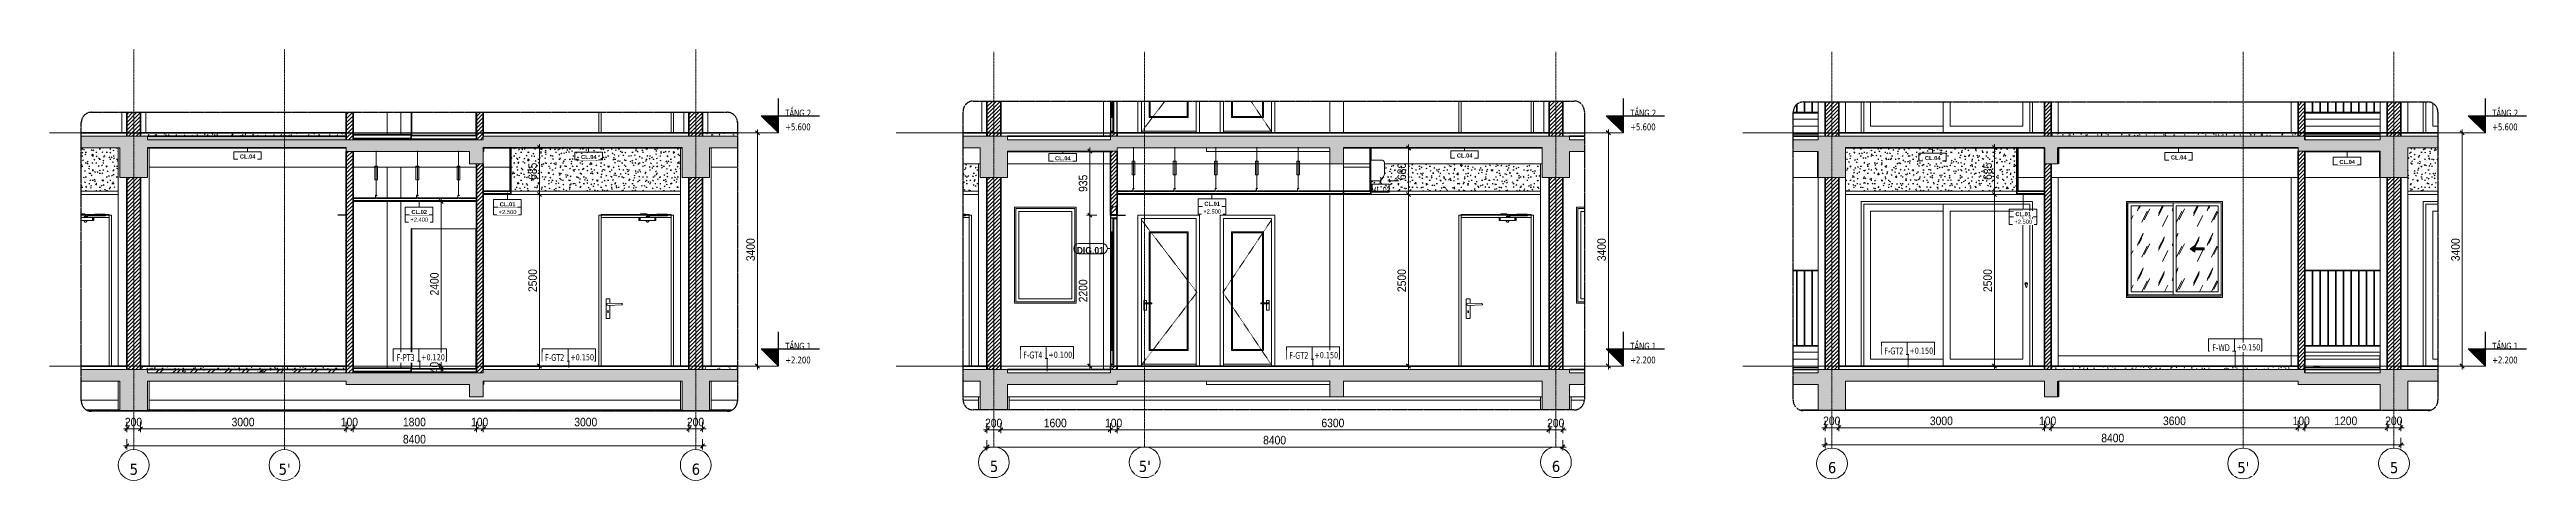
# Model space of a CAD drawing. Header units: millimetres. Extents: x 50254 to 245170, y 481 to 78637.
# Drawn here: x 105849 to 141986, y 531 to 6815 of the extents above; entities that cross this region are included whole.
import ezdxf

# ---------------------------------------------------------------- set-up
doc = ezdxf.new("R2010")
doc.units = ezdxf.units.MM
for name, pattern in [('Centre', [31.75, 6.35, -4.7625, 15.875, -4.7625]), ('Dash', [6, 3, -3]), ('Grid Line', [22.225, 12.7, -3.175, 3.175, -3.175]), ('Hidden', [7.14375, 4.7625, -2.38125]), ('IMPORT-CENTER _2_', [40.64, 25.4, -5.08, 5.08, -5.08])]:
    doc.linetypes.add(name, pattern=pattern)
for name, color, linetype, lineweight in [('0-4', 90, 'Continuous', 5), ('A-ANNO-DIMS', 211, 'Continuous', 9), ('A-ANNO-DIMS-50', 211, 'Continuous', 9), ('A-CLNG', 13, 'Continuous', 18), ('A-CLNG-1', 250, 'Continuous', 35), ('A-CLNG-2', 7, 'Continuous', 18), ('A-CLNG-FNSH-1', 7, 'Continuous', 18), ('A-CLNG-IDEN', 151, 'Continuous', 9), ('A-CLNG-PATT-1', 13, 'Continuous', 18), ('A-CLNG-PATT-2', 9, 'Continuous', 18), ('A-CLNG-PATT-3', 7, 'Continuous', 18), ('A-CLNG-PATT-4', 31, 'Continuous', 25), ('A-DETL-GENF', 92, 'Continuous', 18), ('A-DETL-GENF-4', 92, 'Hidden', 25), ('A-DETL-GENF-5', 9, 'Continuous', 18), ('A-DETL-GENF-HDLN-1', 7, 'Dash', 18), ('A-DETL-THIN', 151, 'Continuous', 18), ('A-DOOR', 31, 'Continuous', 18), ('A-DOOR-1', 7, 'Continuous', 18), ('A-DOOR-3', 50, 'Continuous', 25), ('A-DOOR-FRAM-1', 31, 'Continuous', 18), ('A-DOOR-GLAZ', 31, 'Continuous', 18), ('A-DOOR-IDEN', 31, 'Continuous', 9), ('A-FLOR-2', 7, 'Continuous', 18), ('A-FLOR-FNSH-1', 250, 'Continuous', 35), ('A-FLOR-HRAL', 11, 'Continuous', 18), ('A-FLOR-HRAL-2', 7, 'Continuous', 18), ('A-FLOR-IDEN', 11, 'Continuous', 9), ('A-FLOR-LEVL', 51, 'Continuous', 9), ('A-FLOR-LEVL-1', 51, 'Continuous', 25), ('A-FLOR-LEVL-2', 51, 'Centre', 9), ('A-FLOR-PATT-1', 253, 'Continuous', 18), ('A-FLOR-PATT-3', 67, 'Continuous', 18), ('A-GLAZ', 151, 'Continuous', 18), ('A-GLAZ-4', 7, 'Continuous', 18), ('A-GLAZ-CURT', 52, 'Continuous', 18), ('A-GLAZ-CURT-1', 50, 'Continuous', 25), ('A-GLAZ-CURT-2', 7, 'Continuous', 18), ('A-WALL', 113, 'Continuous', 18), ('A-WALL-4', 250, 'Continuous', 35), ('A-WALL-5', 7, 'Continuous', 18), ('A-WALL-PATT-1', 9, 'Continuous', 18), ('A-WALL-PATT-2', 111, 'Continuous', 18), ('G-IMPT', 8, 'Continuous', 18), ('G-IMPT-4', 8, 'IMPORT-CENTER _2_', 18), ('M-EQPM', 50, 'Continuous', 18), ('M-EQPM-1', 7, 'Continuous', 18), ('M-EQPM-2', 50, 'Continuous', 25), ('M-EQPM-IDEN', 50, 'Continuous', 9), ('S-BEAM-1', 7, 'Continuous', 18), ('S-BEAM-2', 71, 'Continuous', 5), ('S-BEAM-3', 90, 'Continuous', 50), ('S-COLS', 52, 'Continuous', 18), ('S-COLS-8', 7, 'Continuous', 18), ('S-GRID-1', 1, 'Grid Line', 9), ('S-GRID-IDEN', 1, 'Continuous', 9)]:
    doc.layers.add(name, color=color, linetype=linetype, lineweight=lineweight)
doc.styles.add('Arial_1', font='arial.ttf', dxfattribs={"height": 60})
doc.styles.add('Arial_2', font='arial.ttf', dxfattribs={"width": 0.9, "height": 75})
doc.styles.add('Arial_B_1', font='arialbd.ttf', dxfattribs={"width": 0.9, "height": 100})
doc.styles.add('Arial_B_3', font='arialbd.ttf', dxfattribs={"height": 60})
doc.styles.add('Tahoma', font='tahoma.ttf', dxfattribs={"width": 0.8, "height": 100})
doc.styles.add('Tahoma_1', font='tahoma.ttf', dxfattribs={"width": 0.8, "height": 90})
doc.styles.add('Tahoma_B', font='tahomabd.ttf', dxfattribs={"height": 162.5})
doc.styles.add('Tahoma_B_1', font='tahomabd.ttf', dxfattribs={"width": 0.85, "height": 100})
doc.styles.add('UTM Avo', font='', dxfattribs={"width": 0.9, "height": 125})
doc.styles.get('UTM Avo').set_extended_font_data('UTM Avo')
doc.dimstyles.new('1_Dim_chi_tiet_2_5', dxfattribs={"dimscale": 304.8, "dimtxt": 124.912619, "dimasz": 0.19685, "dimexe": 0.164042, "dimexo": 0.0625, "dimgap": 0.016404, "dimtad": 1, "dimdec": 0, "dimrnd": 5, "dimzin": 0, "dimdsep": 46, "dimtxsty": 'UTM Avo', "dimblk1": 'OBLIQUE', "dimblk2": 'OBLIQUE', "dimsah": 1, "dimcen": 0.09, "dimdle": 0.164042, "dimazin": 0, "dimtfac": 1, "dimtdec": 4, "dimtix": 1, "dimtmove": 0, "dimatfit": 3, "dimfxl": 0.328084, "dimfxlon": 1, "dimtvp": 1, "dimtolj": 1, "dimtzin": 0, "dimarcsym": 2})
pattern_1 = [(50, (58313.93, 15375), (364.368, -31.878), [38.1, -419.1]), (355, (58313.93, 15375), (-70.486, 382.113), [30.48, -335.28]), (100.451, (58344.3, 15372.34), (293.885, 350.233), [32.38, -356.18]), (46.184, (58313.93, 15476.6), (542.158, -84.086), [57.15, -628.65]), (96.636, (58359.1, 15469.6), (474.805, 494.855), [48.57, -534.27]), (351.184, (58313.93, 15476.6), (474.81, 494.85), [45.72, -502.92]), (21, (58364.73, 15451.2), (303.2285, -204.5305), [38.1, -419.1]), (326, (58364.73, 15451.2), (123.604, 368.376), [30.48, -335.28]), (71.451, (58390, 15434.16), (426.834, 163.843), [32.38, -356.18]), (37.5, (58313.93, 15375), (6.1766, 169.1102), [3.353, -327.863, 3.353, -337.007, -336.55]), (37.5, (58313.93, 15375), (6.1766, 169.1102), [-671.576, 3.353, -333.197]), (7.5, (58313.93, 15375), (133.6389, 200.3615), [3.353, -190.703, 3.353, -320.243, -128.27]), (7.5, (58313.93, 15375), (133.6389, 200.3615), [-517.652, 3.353, -124.917]), (327.5, (58200.65, 15375), (271.1818, -11.4584), [3.353, -123.647, 3.353, -392.887, -525.78]), (327.5, (58200.65, 15375), (271.1818, -11.4584), [-523.24, 3.353, -522.427]), (317.5, (58149.85, 15375), (296.2585, 50.853), [3.353, -161.747, 3.353, -259.791, -373.38]), (317.5, (58149.85, 15375), (296.2585, 50.853), [-428.244, 3.353, -370.027]), (45, (58313.93, 15375), (-125.7236, 125.7236), []), (45, (58313.93, 15565.5), (-125.7236, 125.7236), [])]
pattern_2 = [(45, (58313.932, 15375), (-28.28427, 28.28427), [])]
pattern_3 = [(0, (58313.93, 15375), (203.2, 50.8), [16.764, -135.636, 16.764, -135.636, -812.8]), (0, (58313.93, 15375), (203.2, 50.8), [-304.8, 16.764, -288.036, 16.764, -135.636, -355.6]), (0, (58313.93, 15375), (203.2, 50.8), [-762, 16.764, -84.836, 16.764, -237.236]), (120, (58390.13, 15400.4), (-145.59409, 150.57636), [16.764, -135.636, 16.764, -135.636, -812.8]), (120, (58390.13, 15400.4), (-145.59409, 150.57636), [-304.8, 16.764, -288.036, 16.764, -135.636, -355.6]), (120, (58390.13, 15400.4), (-145.59409, 150.57636), [-762, 16.764, -84.836, 16.764, -237.236]), (240, (58415.53, 15502), (-57.60591, -201.37636), [16.764, -135.636, 16.764, -135.636, -812.8]), (240, (58415.53, 15502), (-57.60591, -201.37636), [-304.8, 16.764, -288.036, 16.764, -135.636, -355.6]), (240, (58415.53, 15502), (-57.60591, -201.37636), [-762, 16.764, -84.836, 16.764, -237.236])]
pattern_4 = [(0, (58313.93, 15375), (406.4, 101.6), [16.764, -288.036, 16.764, -288.036, -1625.6]), (0, (58313.93, 15375), (406.4, 101.6), [-609.6, 16.764, -592.836, 16.764, -288.036, -711.2]), (0, (58313.93, 15375), (406.4, 101.6), [-1524, 16.764, -186.436, 16.764, -491.236]), (120, (58466.33, 15425.8), (-291.1882, 301.1527), [16.764, -288.036, 16.764, -288.036, -1625.6]), (120, (58466.33, 15425.8), (-291.1882, 301.1527), [-609.6, 16.764, -592.836, 16.764, -288.036, -711.2]), (120, (58466.33, 15425.8), (-291.1882, 301.1527), [-1524, 16.764, -186.436, 16.764, -491.236]), (240, (58517.13, 15629), (-115.2118, -402.7527), [16.764, -288.036, 16.764, -288.036, -1625.6]), (240, (58517.13, 15629), (-115.2118, -402.7527), [-609.6, 16.764, -592.836, 16.764, -288.036, -711.2]), (240, (58517.13, 15629), (-115.2118, -402.7527), [-1524, 16.764, -186.436, 16.764, -491.236])]
pattern_5 = [(45, (112637.905, 15375), (-28.28427, 28.28427), [])]
pattern_6 = [(50, (112637.9, 15375), (364.368, -31.878), [38.1, -419.1]), (355, (112637.9, 15375), (-70.486, 382.113), [30.48, -335.28]), (100.451, (112668.27, 15372.34), (293.885, 350.233), [32.38, -356.18]), (46.184, (112637.9, 15476.6), (542.158, -84.086), [57.15, -628.65]), (96.636, (112683.1, 15469.6), (474.805, 494.855), [48.57, -534.27]), (351.184, (112637.9, 15476.6), (474.81, 494.85), [45.72, -502.92]), (21, (112688.7, 15451.2), (303.2285, -204.5305), [38.1, -419.1]), (326, (112688.7, 15451.2), (123.604, 368.376), [30.48, -335.28]), (71.451, (112713.97, 15434.16), (426.834, 163.843), [32.38, -356.18]), (37.5, (112637.9, 15375), (6.1766, 169.1102), [3.353, -327.863, 3.353, -337.007, -336.55]), (37.5, (112637.9, 15375), (6.1766, 169.1102), [-671.576, 3.353, -333.197]), (7.5, (112637.9, 15375), (133.6389, 200.3615), [3.353, -190.703, 3.353, -320.243, -128.27]), (7.5, (112637.9, 15375), (133.6389, 200.3615), [-517.652, 3.353, -124.917]), (327.5, (112524.62, 15375), (271.1818, -11.4584), [3.353, -123.647, 3.353, -392.887, -525.78]), (327.5, (112524.62, 15375), (271.1818, -11.4584), [-523.24, 3.353, -522.427]), (317.5, (112473.82, 15375), (296.2585, 50.853), [3.353, -161.747, 3.353, -259.791, -373.38]), (317.5, (112473.82, 15375), (296.2585, 50.853), [-428.244, 3.353, -370.027]), (45, (112637.9, 15375), (-125.7236, 125.7236), []), (45, (112637.9, 15565.5), (-125.7236, 125.7236), [])]
pattern_7 = [(45, (125187.302, 15375), (-28.28427, 28.28427), [])]
pattern_8 = [(50, (125187.3, 15375), (364.368, -31.878), [38.1, -419.1]), (355, (125187.3, 15375), (-70.486, 382.113), [30.48, -335.28]), (100.451, (125217.67, 15372.34), (293.885, 350.233), [32.38, -356.18]), (46.184, (125187.3, 15476.6), (542.158, -84.086), [57.15, -628.65]), (96.636, (125232.5, 15469.6), (474.805, 494.855), [48.57, -534.27]), (351.184, (125187.3, 15476.6), (474.81, 494.85), [45.72, -502.92]), (21, (125238.1, 15451.2), (303.2285, -204.5305), [38.1, -419.1]), (326, (125238.1, 15451.2), (123.604, 368.376), [30.48, -335.28]), (71.451, (125263.37, 15434.16), (426.834, 163.843), [32.38, -356.18]), (37.5, (125187.3, 15375), (6.1766, 169.1102), [3.353, -327.863, 3.353, -337.007, -336.55]), (37.5, (125187.3, 15375), (6.1766, 169.1102), [-671.576, 3.353, -333.197]), (7.5, (125187.3, 15375), (133.6389, 200.3615), [3.353, -190.703, 3.353, -320.243, -128.27]), (7.5, (125187.3, 15375), (133.6389, 200.3615), [-517.652, 3.353, -124.917]), (327.5, (125074.02, 15375), (271.1818, -11.4584), [3.353, -123.647, 3.353, -392.887, -525.78]), (327.5, (125074.02, 15375), (271.1818, -11.4584), [-523.24, 3.353, -522.427]), (317.5, (125023.22, 15375), (296.2585, 50.853), [3.353, -161.747, 3.353, -259.791, -373.38]), (317.5, (125023.22, 15375), (296.2585, 50.853), [-428.244, 3.353, -370.027]), (45, (125187.3, 15375), (-125.7236, 125.7236), []), (45, (125187.3, 15565.5), (-125.7236, 125.7236), [])]
pattern_9 = [(50, (-55438.46, 15375), (364.368, -31.878), [38.1, -419.1]), (355, (-55438.46, 15375), (-70.486, 382.113), [30.48, -335.28]), (100.451, (-55408.1, 15372.34), (293.885, 350.233), [32.38, -356.18]), (46.184, (-55438.46, 15476.6), (542.158, -84.086), [57.15, -628.65]), (96.636, (-55393.3, 15469.6), (474.805, 494.855), [48.57, -534.27]), (351.184, (-55438.46, 15476.6), (474.81, 494.85), [45.72, -502.92]), (21, (-55387.66, 15451.2), (303.2285, -204.5305), [38.1, -419.1]), (326, (-55387.66, 15451.2), (123.604, 368.376), [30.48, -335.28]), (71.451, (-55362.4, 15434.16), (426.834, 163.843), [32.38, -356.18]), (37.5, (-55438.46, 15375), (6.1766, 169.1102), [3.353, -327.863, 3.353, -337.007, -336.55]), (37.5, (-55438.46, 15375), (6.1766, 169.1102), [-671.576, 3.353, -333.197]), (7.5, (-55438.46, 15375), (133.639, 200.3615), [3.353, -190.703, 3.353, -320.243, -128.27]), (7.5, (-55438.46, 15375), (133.639, 200.3615), [-517.652, 3.353, -124.917]), (327.5, (-55551.75, 15375), (271.1818, -11.4584), [3.353, -123.647, 3.353, -392.887, -525.78]), (327.5, (-55551.75, 15375), (271.1818, -11.4584), [-523.24, 3.353, -522.427]), (317.5, (-55602.55, 15375), (296.2585, 50.853), [3.353, -161.747, 3.353, -259.791, -373.38]), (317.5, (-55602.55, 15375), (296.2585, 50.853), [-428.244, 3.353, -370.027]), (45, (-55438.46, 15375), (-125.7236, 125.7236), []), (45, (-55438.46, 15565.5), (-125.7236, 125.7236), [])]
pattern_10 = [(45, (-55438.462, 15375), (-28.28427, 28.28427), [])]
pattern_11 = [(0, (-55438.46, 15375), (203.2, 50.8), [16.764, -135.636, 16.764, -135.636, -812.8]), (0, (-55438.46, 15375), (203.2, 50.8), [-304.8, 16.764, -288.036, 16.764, -135.636, -355.6]), (0, (-55438.46, 15375), (203.2, 50.8), [-762, 16.764, -84.836, 16.764, -237.236]), (120, (-55362.26, 15400.4), (-145.59409, 150.57636), [16.764, -135.636, 16.764, -135.636, -812.8]), (120, (-55362.26, 15400.4), (-145.59409, 150.57636), [-304.8, 16.764, -288.036, 16.764, -135.636, -355.6]), (120, (-55362.26, 15400.4), (-145.59409, 150.57636), [-762, 16.764, -84.836, 16.764, -237.236]), (240, (-55336.86, 15502), (-57.60591, -201.37636), [16.764, -135.636, 16.764, -135.636, -812.8]), (240, (-55336.86, 15502), (-57.60591, -201.37636), [-304.8, 16.764, -288.036, 16.764, -135.636, -355.6]), (240, (-55336.86, 15502), (-57.60591, -201.37636), [-762, 16.764, -84.836, 16.764, -237.236])]
pattern_12 = [(63.435, (-54841.7, 15409.78), (-0.0009, 508), [177.488, -958.435]), (63.435, (-55349.7, 15409.78), (-0.0009, 508), [177.488, -958.435]), (63.435, (-54598.53, 15507.92), (-0.0009, 508.0002), [177.488, -958.435]), (63.435, (-55106.53, 15507.92), (-0.0009, 508), [177.488, -958.435]), (63.435, (-54635.33, 15473.28), (-0.0009, 508.0002), [177.488, -958.435]), (63.435, (-55143.33, 15473.28), (-0.0009, 508), [177.488, -958.435]), (63.435, (-54672.85, 15671.7), (-0.0009, 508.0002), [86.267, -1049.655]), (63.435, (-55180.85, 15671.7), (-0.0009, 508.0002), [86.267, -1049.655]), (63.435, (-54697.4, 15640.98), (-0.0009, 508.0002), [177.488, -958.435]), (63.435, (-55205.4, 15640.98), (-0.0009, 508.0002), [177.488, -958.435]), (63.435, (-54693.06, 15663.03), (-0.0009, 508.0002), [177.488, -958.435]), (63.435, (-55201.06, 15663.03), (-0.0009, 508.0002), [177.488, -958.435]), (63.435, (-54898.01, 15566.31), (-0.0009, 508.0002), [177.488, -958.435]), (63.435, (-55406.01, 15566.31), (-0.0009, 508), [177.488, -958.435]), (63.435, (-54893.68, 15592.3), (-0.0009, 508.0002), [177.488, -958.435]), (63.435, (-55401.68, 15592.3), (-0.0009, 508.0002), [177.488, -958.435]), (63.435, (-54892.52, 15611.03), (-0.0009, 508.0002), [177.488, -958.435]), (63.435, (-55400.52, 15611.03), (-0.0009, 508.0002), [177.488, -958.435])]
pattern_13 = [(45, (137367.898, 15375), (-28.28427, 28.28427), [])]
pattern_14 = [(50, (137367.9, 15375), (364.368, -31.878), [38.1, -419.1]), (355, (137367.9, 15375), (-70.486, 382.113), [30.48, -335.28]), (100.451, (137398.26, 15372.34), (293.885, 350.233), [32.38, -356.18]), (46.184, (137367.9, 15476.6), (542.158, -84.086), [57.15, -628.65]), (96.636, (137413.1, 15469.6), (474.805, 494.855), [48.57, -534.27]), (351.184, (137367.9, 15476.6), (474.81, 494.85), [45.72, -502.92]), (21, (137418.7, 15451.2), (303.2285, -204.5305), [38.1, -419.1]), (326, (137418.7, 15451.2), (123.604, 368.376), [30.48, -335.28]), (71.451, (137443.97, 15434.16), (426.834, 163.843), [32.38, -356.18]), (37.5, (137367.9, 15375), (6.1766, 169.1102), [3.353, -327.863, 3.353, -337.007, -336.55]), (37.5, (137367.9, 15375), (6.1766, 169.1102), [-671.576, 3.353, -333.197]), (7.5, (137367.9, 15375), (133.6389, 200.3615), [3.353, -190.703, 3.353, -320.243, -128.27]), (7.5, (137367.9, 15375), (133.6389, 200.3615), [-517.652, 3.353, -124.917]), (327.5, (137254.61, 15375), (271.1818, -11.4584), [3.353, -123.647, 3.353, -392.887, -525.78]), (327.5, (137254.61, 15375), (271.1818, -11.4584), [-523.24, 3.353, -522.427]), (317.5, (137203.81, 15375), (296.2585, 50.853), [3.353, -161.747, 3.353, -259.791, -373.38]), (317.5, (137203.81, 15375), (296.2585, 50.853), [-428.244, 3.353, -370.027]), (45, (137367.9, 15375), (-125.7236, 125.7236), []), (45, (137367.9, 15565.5), (-125.7236, 125.7236), [])]

msp = doc.modelspace()

# ---------------------------------------------------------------- texts
at = {"layer": 'A-DOOR-IDEN', "insert": (121033.9, 3886), "char_height": 100, "width": 407.7, "attachment_point": 5, "line_spacing_factor": 0.936439, "style": 'Arial_B_1'}
msp.add_mtext('\\pt2.25,4.5,6.75,9,11.25,13.5,15.75,18,20.25,22.5,24.75,27,29.25,31.5,33.75,36,38.25,40.5,42.75,45,47.25,49.5,51.75,54,56.25,58.5,60.75,63,65.25,67.5,69.75,72;DIG.01', dxfattribs=at)
at = {"layer": 'A-FLOR-LEVL', "char_height": 100, "line_spacing_factor": 0.996129, "style": 'Tahoma_B_1'}
for s, insert, width, attachment_point in [('\\pt510,1020,1530,2040,2550,3060,3570,4080,4590,5100,5610,6120,6630,7140,7650,8160,8670,9180,9690,10200,10710,11220,11730,12240,12750,13260,13770,14280,14790,15300,15810,16320;TẦNG 2', (116582.5, 5837.2), 452.625, 7), ('\\pt510,1020,1530,2040,2550,3060,3570,4080,4590,5100,5610,6120,6630,7140,7650,8160,8670,9180,9690,10200,10710,11220,11730,12240,12750,13260,13770,14280,14790,15300,15810,16320;TẦNG 2', (128910.8, 5837.2), 452.625, 7), ('\\pt510,1020,1530,2040,2550,3060,3570,4080,4590,5100,5610,6120,6630,7140,7650,8160,8670,9180,9690,10200,10710,11220,11730,12240,12750,13260,13770,14280,14790,15300,15810,16320;TẦNG 2', (141486.7, 5837.2), 452.625, 7), ('\\pt212.5,425,637.5,850,1062.5,1275,1487.5,1700,1912.5,2125,2337.5,2550,2762.5,2975,3187.5,3400,3612.5,3825,4037.5,4250,4462.5,4675,4887.5,5100,5312.5,5525,5737.5,5950,6162.5,6375,6587.5,6800;+5.600', (116582.5, 5737.5), 441.575, 1), ('\\pt212.5,425,637.5,850,1062.5,1275,1487.5,1700,1912.5,2125,2337.5,2550,2762.5,2975,3187.5,3400,3612.5,3825,4037.5,4250,4462.5,4675,4887.5,5100,5312.5,5525,5737.5,5950,6162.5,6375,6587.5,6800;+5.600', (128910.8, 5737.5), 441.575, 1), ('\\pt212.5,425,637.5,850,1062.5,1275,1487.5,1700,1912.5,2125,2337.5,2550,2762.5,2975,3187.5,3400,3612.5,3825,4037.5,4250,4462.5,4675,4887.5,5100,5312.5,5525,5737.5,5950,6162.5,6375,6587.5,6800;+5.600', (141486.7, 5737.5), 441.575, 1), ('\\pt510,1020,1530,2040,2550,3060,3570,4080,4590,5100,5610,6120,6630,7140,7650,8160,8670,9180,9690,10200,10710,11220,11730,12240,12750,13260,13770,14280,14790,15300,15810,16320;TẦNG 1', (116582.5, 2437.2), 452.625, 7), ('\\pt510,1020,1530,2040,2550,3060,3570,4080,4590,5100,5610,6120,6630,7140,7650,8160,8670,9180,9690,10200,10710,11220,11730,12240,12750,13260,13770,14280,14790,15300,15810,16320;TẦNG 1', (128910.8, 2437.2), 452.625, 7), ('\\pt510,1020,1530,2040,2550,3060,3570,4080,4590,5100,5610,6120,6630,7140,7650,8160,8670,9180,9690,10200,10710,11220,11730,12240,12750,13260,13770,14280,14790,15300,15810,16320;TẦNG 1', (141486.7, 2437.2), 452.625, 7), ('\\pt212.5,425,637.5,850,1062.5,1275,1487.5,1700,1912.5,2125,2337.5,2550,2762.5,2975,3187.5,3400,3612.5,3825,4037.5,4250,4462.5,4675,4887.5,5100,5312.5,5525,5737.5,5950,6162.5,6375,6587.5,6800;+2.200', (116582.5, 2337.5), 441.575, 1), ('\\pt212.5,425,637.5,850,1062.5,1275,1487.5,1700,1912.5,2125,2337.5,2550,2762.5,2975,3187.5,3400,3612.5,3825,4037.5,4250,4462.5,4675,4887.5,5100,5312.5,5525,5737.5,5950,6162.5,6375,6587.5,6800;+2.200', (128910.8, 2337.5), 441.575, 1), ('\\pt212.5,425,637.5,850,1062.5,1275,1487.5,1700,1912.5,2125,2337.5,2550,2762.5,2975,3187.5,3400,3612.5,3825,4037.5,4250,4462.5,4675,4887.5,5100,5312.5,5525,5737.5,5950,6162.5,6375,6587.5,6800;+2.200', (141486.7, 2337.5), 441.575, 1)]:
    msp.add_mtext(s, dxfattribs=dict(at, insert=insert, width=width, attachment_point=attachment_point))
at = {"layer": 'M-EQPM-IDEN', "insert": (125269, 4774.3), "char_height": 75, "width": 270.9, "attachment_point": 5, "line_spacing_factor": 0.936439, "style": 'Arial_2'}
msp.add_mtext('\\pt22.5,45,67.5,90,112.5,135,157.5,180,202.5,225,247.5,270,292.5,315,337.5,360,382.5,405,427.5,450,472.5,495,517.5,540,562.5,585,607.5,630,652.5,675,697.5,720;ML.02', dxfattribs=at)

# ---------------------------------------------------------------- blocks, each defined once
blk = doc.blocks.new('NCV_TKTC_KET CAU_rvt-5-TKCS_CĂN HỘ LOẠI 1 - MẶT CẮT 4')
at = {"layer": 'A-FLOR-PATT-1'}
h = blk.add_hatch(dxfattribs=at)
h.set_pattern_fill('FP_13', color=256, style=0, pattern_type=2)
h.set_pattern_definition(pattern_1)
h.paths.add_polyline_path([(58253, 5380), (60753, 5380), (60753, 5385), (57854, 5385), (57854, 5380), (58066, 5380)])
h.paths.add_polyline_path([(52953, 5380), (55852, 5380), (55852, 5385), (52953, 5385)])
h.paths.add_polyline_path([(55853, 5500), (55853, 5550), (52953, 5550), (52953, 5500), (55852, 5500)])
h = blk.add_hatch(dxfattribs=at)
h.set_pattern_fill('FP_13', color=256, style=0, pattern_type=2)
h.set_pattern_definition(pattern_1)
h.paths.add_polyline_path([(58253, 5380), (60753, 5380), (60753, 5385), (57854, 5385), (57854, 5380), (58066, 5380)])
h.paths.add_polyline_path([(52953, 5380), (55852, 5380), (55852, 5385), (52953, 5385)])
h.paths.add_polyline_path([(55853, 5500), (55853, 5550), (52953, 5550), (52953, 5500), (55852, 5500)])
h = blk.add_hatch(dxfattribs=at)
h.set_pattern_fill('FP_13', color=256, style=0, pattern_type=2)
h.set_pattern_definition(pattern_1)
h.paths.add_polyline_path([(57853, 5330), (57854, 5330), (57854, 5385), (57853, 5385), (57853, 5380)])
h = blk.add_hatch(dxfattribs=at)
h.set_pattern_fill('FP_13', color=256, style=0, pattern_type=2)
h.set_pattern_definition(pattern_1)
h.paths.add_polyline_path([(57853, 5330), (57854, 5330), (57854, 5385), (57853, 5385), (57853, 5380)])
h = blk.add_hatch(dxfattribs=at)
h.set_pattern_fill('FP_13', color=256, style=0, pattern_type=2)
h.set_pattern_definition(pattern_1)
h.paths.add_polyline_path([(55853, 2100), (55853, 2150), (52953, 2150), (52953, 2100), (55852, 2100)])
h = blk.add_hatch(dxfattribs=at)
h.set_pattern_fill('FP_13', color=256, style=0, pattern_type=2)
h.set_pattern_definition(pattern_1)
h.paths.add_polyline_path([(55853, 2100), (55853, 2150), (52953, 2150), (52953, 2100), (55852, 2100)])
h = blk.add_hatch(dxfattribs=at)
h.set_pattern_fill('FP_13', color=256, style=0, pattern_type=2)
h.set_pattern_definition(pattern_1)
h.paths.add_polyline_path([(57853, 1930), (57854, 1930), (57854, 1980), (57853, 1980), (57853, 1930)])
h = blk.add_hatch(dxfattribs=at)
h.set_pattern_fill('FP_13', color=256, style=0, pattern_type=2)
h.set_pattern_definition(pattern_1)
h.paths.add_polyline_path([(57853, 1930), (57854, 1930), (57854, 1980), (57853, 1980), (57853, 1930)])
at = {"layer": 'A-FLOR-FNSH-1'}
for p, q in [((55853, 5550), (52953, 5550)), ((55853, 5500), (55853, 5550)), ((52953, 5380), (55852, 5380)), ((57853, 5330), (57854, 5330)), ((57854, 5385), (57854, 5380)), ((57854, 5330), (57854, 5385)), ((57854, 5380), (60753, 5380)), ((55853, 2150), (52953, 2150)), ((55853, 2100), (55853, 2150)), ((57853, 1930), (57854, 1930)), ((57854, 1930), (57854, 1980))]:
    blk.add_line(p, q, dxfattribs=at)
at = {"layer": 'S-BEAM-1'}
for p, q in [((52978, 5100), (55853, 5100)), ((55953, 5100), (57753, 5100)), ((57853, 5100), (58243, 5100)), ((61178, 5100), (61561, 5100)), ((51988, 1700), (52528, 1700)), ((52978, 1700), (55853, 1700)), ((55853, 1700), (57853, 1700)), ((57853, 1700), (60728, 1700)), ((61178, 1700), (61561, 1700))]:
    blk.add_line(p, q, dxfattribs=at)
at = {"layer": 'S-COLS-8'}
for p, q in [((52578, 5600), (52578, 5900)), ((52928, 5600), (52928, 5900)), ((60778, 5600), (60778, 5900)), ((61128, 5600), (61128, 5900)), ((52528, 2200), (52528, 5380)), ((52978, 2200), (52978, 5380)), ((60728, 2200), (60728, 5380)), ((61178, 2200), (61178, 5380)), ((52528, 1555), (52528, 1980)), ((52978, 1555), (52978, 1980)), ((60728, 1555), (60728, 1980)), ((61178, 1555), (61178, 1980)), ((52528, 1540), (52528, 1550)), ((52978, 1540), (52978, 1550)), ((60728, 1540), (60728, 1550)), ((61178, 1540), (61178, 1550))]:
    blk.add_line(p, q, dxfattribs=at)
blk = doc.blocks.new('System Panel - Glazed-647900-TKCS_CĂN HỘ LOẠI 1 - MẶT CẮT 4')
at = {"layer": 'A-GLAZ-CURT-2'}
blk.add_line((57742.564287, 5560), (57742.564287, 5900), dxfattribs=at)
blk = doc.blocks.new('System Panel - Glazed-901199-TKCS_CĂN HỘ LOẠI 1 - MẶT CẮT 4')
at = {"layer": 'A-GLAZ-CURT-1'}
for p, q in [((56799, 5900), (56799, 5550)), ((56809, 5550), (56809, 5900)), ((56799, 5550), (56809, 5550))]:
    blk.add_line(p, q, dxfattribs=at)
blk = doc.blocks.new('NCV_TKTC_TANG 2_rvt-3-TKCS_CĂN HỘ LOẠI 1 - MẶT CẮT 4')
at = {"layer": 'A-FLOR-PATT-3'}
h = blk.add_hatch(dxfattribs=at)
h.set_pattern_fill('FP_14', color=256, style=0, pattern_type=2)
h.set_pattern_definition(pattern_3)
h.paths.add_polyline_path([(52928, 5550), (55853, 5550), (55853, 5600), (52853, 5600), (52853, 5550)])
h = blk.add_hatch(dxfattribs=at)
h.set_pattern_fill('FP_14', color=256, style=0, pattern_type=2)
h.set_pattern_definition(pattern_3)
h.paths.add_polyline_path([(61053, 5550), (61561, 5550), (61561, 5600), (61053, 5600)])
at = {"layer": 'A-WALL-PATT-1'}
h = blk.add_hatch(dxfattribs=at)
h.set_pattern_fill('FP_12', color=256, style=0, pattern_type=2)
h.set_pattern_definition(pattern_2)
h.paths.add_polyline_path([(55853, 5500), (55953, 5500), (55953, 5900), (55853, 5900), (55853, 5500)])
h = blk.add_hatch(dxfattribs=at)
h.set_pattern_fill('FP_12', color=256, style=0, pattern_type=2)
h.set_pattern_definition(pattern_2)
h.paths.add_polyline_path([(57753, 5500), (57852, 5500), (57853, 5900), (57753, 5900), (57753, 5504)])
at = {"layer": 'A-FLOR-2'}
blk.add_line((57743, 5570), (57753, 5570), dxfattribs=at)
at = {"layer": 'A-FLOR-FNSH-1'}
for p, q in [((52653, 5600), (51988, 5600)), ((52653, 5550), (52653, 5600)), ((55853, 5600), (52853, 5600)), ((52853, 5600), (52853, 5550)), ((55853, 5500), (55853, 5600)), ((56803, 5570), (55953, 5570)), ((55953, 5570), (55953, 5520)), ((55953, 5520), (56803, 5520)), ((56803, 5520), (56803, 5570)), ((57753, 5560), (56803, 5560)), ((56803, 5560), (56803, 5510)), ((56803, 5510), (57753, 5510)), ((57753, 5510), (57753, 5560)), ((60853, 5600), (57853, 5600)), ((57853, 5600), (57853, 5550)), ((60853, 5550), (60853, 5600)), ((61561, 5600), (61053, 5600)), ((61053, 5600), (61053, 5550))]:
    blk.add_line(p, q, dxfattribs=at)
at = {"layer": 'A-WALL-4'}
for p, q in [((55853, 5900), (55853, 5500)), ((55953, 5500), (55953, 5900)), ((57753, 5900), (57753, 5500)), ((57853, 5550), (57853, 5900))]:
    blk.add_line(p, q, dxfattribs=at)
at = {"layer": 'A-GLAZ-CURT'}
for name in ['System Panel - Glazed-901199-TKCS_CĂN HỘ LOẠI 1 - MẶT CẮT 4', 'System Panel - Glazed-647900-TKCS_CĂN HỘ LOẠI 1 - MẶT CẮT 4']:
    blk.add_blockref(name, (0, 0), dxfattribs=at)
blk = doc.blocks.new('DOOR_CW_01 CANH MO-PANEL KINH - DIG_02-800x2200-CỬA NHÔM KÍNH-400864-TKCS_CĂN HỘ LOẠI 1 - MẶT CẮT 4')
at = {"layer": 'A-DOOR-3'}
blk.add_line((55852.564287, 4400), (55732.564287, 4400), dxfattribs=at)
blk = doc.blocks.new('System Panel - Glazed-921742-TKCS_CĂN HỘ LOẠI 1 - MẶT CẮT 4')
at = {"layer": 'A-GLAZ-CURT-2'}
for p, q in [((57743, 4200), (57302, 4200)), ((57743, 2160), (57743, 4200))]:
    blk.add_line(p, q, dxfattribs=at)
blk = doc.blocks.new('System Panel - Glazed-V110-TKCS_CĂN HỘ LOẠI 1 - MẶT CẮT 4')
at = {"layer": 'A-GLAZ-CURT-2'}
blk.add_line((57302, 4200), (56809, 4200), dxfattribs=at)
blk = doc.blocks.new('System Panel - Glazed-928425-TKCS_CĂN HỘ LOẠI 1 - MẶT CẮT 4')
at = {"layer": 'A-GLAZ-CURT-1'}
for p, q in [((56799, 4200), (56799, 2150)), ((56809, 4200), (56799, 4200)), ((56809, 2150), (56809, 4200)), ((56799, 2150), (56809, 2150))]:
    blk.add_line(p, q, dxfattribs=at)
blk = doc.blocks.new('CL_01-VÁCH DỰNG THẠCH CAO CĂN HỘ LOẠI 1-1A1 - CL_01-VÁCH DỰNG THẠCH CAO CĂN HỘ LOẠI 1-1-818721-TKCS_CĂN HỘ LOẠI 1 - MẶT CẮT 4')
at = {"layer": 'A-CLNG-PATT-4'}
h = blk.add_hatch(dxfattribs=at)
h.set_pattern_fill('FP_14', color=256, style=0, pattern_type=2)
h.set_pattern_definition(pattern_3)
h.paths.add_polyline_path([(51988, 4750), (52528, 4750), (52528, 5380), (51988, 5380), (51988, 5032)])
at = {"layer": 'A-CLNG-2'}
blk.add_line((52528, 4750), (51988, 4750), dxfattribs=at)
blk = doc.blocks.new('CL_01-VÁCH DỰNG THẠCH CAO CĂN HỘ LOẠI 1-9A1 - CL_01-VÁCH DỰNG THẠCH CAO CĂN HỘ LOẠI 1-1-818920-TKCS_CĂN HỘ LOẠI 1 - MẶT CẮT 4')
at = {"layer": 'A-CLNG-PATT-4'}
h = blk.add_hatch(dxfattribs=at)
h.set_pattern_fill('FP_14', color=256, style=0, pattern_type=2)
h.set_pattern_definition(pattern_3)
h.paths.add_polyline_path([(59918, 4750), (60728, 4750), (60728, 5380), (58253, 5380), (58253, 4750), (59538, 4750)])
at = {"layer": 'A-CLNG-1'}
for p, q in [((58253, 5380), (58243, 5380)), ((58243, 5380), (58243, 4750)), ((58253, 4750), (58253, 5380)), ((58243, 4750), (58253, 4750))]:
    blk.add_line(p, q, dxfattribs=at)
at = {"layer": 'A-CLNG-2'}
blk.add_line((60728, 4750), (58253, 4750), dxfattribs=at)
blk = doc.blocks.new('NCV_TKTC_TANG 1_rvt-3-TKCS_CĂN HỘ LOẠI 1 - MẶT CẮT 4')
at = {"layer": 'A-CLNG-PATT-2'}
h = blk.add_hatch(dxfattribs=at)
h.set_pattern_fill('FP_15', color=256, style=0, pattern_type=2)
h.set_pattern_definition([(45, (58313.932, 15375), (-17.67767, 17.67767), []), (135, (58313.932, 15375), (-17.67767, -17.67767), [])])
h.paths.add_polyline_path([(55953, 4600), (57753, 4600), (57753, 4610), (55953, 4610)])
at = {"layer": 'A-CLNG-PATT-3'}
h = blk.add_hatch(dxfattribs=at)
h.set_pattern_fill('FP_16', color=256, style=0, pattern_type=2)
h.set_pattern_definition(pattern_4)
h.paths.add_polyline_path([(57853, 4700), (58253, 4700), (58253, 4710), (57853, 4710)])
at = {"layer": 'A-FLOR-PATT-3'}
h = blk.add_hatch(dxfattribs=at)
h.set_pattern_fill('FP_14', color=256, style=0, pattern_type=2)
h.set_pattern_definition(pattern_3)
h.paths.add_polyline_path([(54361, 2150), (55853, 2150), (55853, 2200), (52853, 2200), (52853, 2150), (52978, 2150)])
h = blk.add_hatch(dxfattribs=at)
h.set_pattern_fill('FP_14', color=256, style=0, pattern_type=2)
h.set_pattern_definition(pattern_3)
h.paths.add_polyline_path([(61178, 2150), (61561, 2150), (61561, 2200), (61053, 2200), (61053, 2150), (61153, 2150)])
at = {"layer": 'A-WALL-PATT-1'}
h = blk.add_hatch(dxfattribs=at)
h.set_pattern_fill('FP_12', color=256, style=0, pattern_type=2)
h.set_pattern_definition(pattern_2)
h.paths.add_polyline_path([(55853, 2100), (55953, 2100), (55953, 5330), (55853, 5330), (55853, 2150)])
h = blk.add_hatch(dxfattribs=at)
h.set_pattern_fill('FP_12', color=256, style=0, pattern_type=2)
h.set_pattern_definition(pattern_2)
h.paths.add_polyline_path([(57753, 2100), (57852, 2100), (57852, 5150), (57753, 5150), (57753, 2104)])
at = {"layer": 'A-CLNG-1'}
for p, q in [((52953, 5380), (55852, 5380)), ((58253, 5385), (58253, 5380)), ((58253, 5380), (60753, 5380)), ((58253, 4750), (57853, 4750)), ((57853, 4750), (57853, 4710)), ((58253, 4710), (57853, 4710)), ((58253, 4710), (58253, 4750)), ((56281, 4650), (55953, 4650)), ((55953, 4650), (55953, 4610)), ((57753, 4610), (55953, 4610)), ((56881, 4650), (56301, 4650)), ((57481, 4650), (56901, 4650)), ((57753, 4650), (57501, 4650)), ((57753, 4610), (57753, 4650))]:
    blk.add_line(p, q, dxfattribs=at)
at = {"layer": 'A-CLNG-2'}
for p, q in [((51988, 4750), (52528, 4750)), ((52528, 4700), (51988, 4700)), ((58253, 4750), (60728, 4750)), ((60728, 4700), (58253, 4700))]:
    blk.add_line(p, q, dxfattribs=at)
at = {"layer": 'A-CLNG-FNSH-1'}
for p, q in [((57853, 4710), (57853, 4700)), ((57853, 4700), (58253, 4700)), ((58253, 4700), (58253, 4710)), ((55953, 4610), (55953, 4600)), ((55953, 4600), (57753, 4600)), ((57753, 4600), (57753, 4610))]:
    blk.add_line(p, q, dxfattribs=at)
at = {"layer": 'A-FLOR-2'}
blk.add_line((57743, 2170), (57753, 2170), dxfattribs=at)
at = {"layer": 'A-FLOR-FNSH-1'}
for p, q in [((52653, 2200), (51988, 2200)), ((52653, 2150), (52653, 2200)), ((55853, 2200), (52853, 2200)), ((52853, 2200), (52853, 2150)), ((55853, 2100), (55853, 2200)), ((56803, 2170), (55953, 2170)), ((55953, 2170), (55953, 2120)), ((56803, 2120), (56803, 2170)), ((60853, 2200), (57853, 2200)), ((57853, 2200), (57853, 2150)), ((60853, 2150), (60853, 2200)), ((61561, 2200), (61053, 2200)), ((61053, 2200), (61053, 2150)), ((55953, 2120), (56803, 2120)), ((57753, 2160), (56803, 2160)), ((56803, 2160), (56803, 2110)), ((56803, 2110), (57753, 2110)), ((57753, 2110), (57753, 2160))]:
    blk.add_line(p, q, dxfattribs=at)
at = {"layer": 'A-WALL-4'}
for p, q in [((55853, 5330), (55853, 2100)), ((55953, 2100), (55953, 5330)), ((57753, 5150), (57753, 2100)), ((57853, 2150), (57853, 5150))]:
    blk.add_line(p, q, dxfattribs=at)
at = {"layer": 'A-CLNG'}
for name in ['CL_01-VÁCH DỰNG THẠCH CAO CĂN HỘ LOẠI 1-1A1 - CL_01-VÁCH DỰNG THẠCH CAO CĂN HỘ LOẠI 1-1-818721-TKCS_CĂN HỘ LOẠI 1 - MẶT CẮT 4', 'CL_01-VÁCH DỰNG THẠCH CAO CĂN HỘ LOẠI 1-9A1 - CL_01-VÁCH DỰNG THẠCH CAO CĂN HỘ LOẠI 1-1-818920-TKCS_CĂN HỘ LOẠI 1 - MẶT CẮT 4']:
    blk.add_blockref(name, (0, 0), dxfattribs=at)
at = {"layer": 'A-DOOR'}
blk.add_blockref('DOOR_CW_01 CANH MO-PANEL KINH - DIG_02-800x2200-CỬA NHÔM KÍNH-400864-TKCS_CĂN HỘ LOẠI 1 - MẶT CẮT 4', (0, 0), dxfattribs=at)
at = {"layer": 'A-GLAZ-CURT'}
for name in ['System Panel - Glazed-928425-TKCS_CĂN HỘ LOẠI 1 - MẶT CẮT 4', 'System Panel - Glazed-V110-TKCS_CĂN HỘ LOẠI 1 - MẶT CẮT 4', 'System Panel - Glazed-921742-TKCS_CĂN HỘ LOẠI 1 - MẶT CẮT 4']:
    blk.add_blockref(name, (0, 0), dxfattribs=at)
blk = doc.blocks.new('FD_05 - FD_05-1000x2200mm-835433-TKCS_CĂN HỘ LOẠI 1 - MẶT CẮT 4')
at = {"layer": 'A-DOOR'}
for p, q in [((60187, 4410), (59573, 4410)), ((59573, 4410), (59573, 2200)), ((60124, 4323), (60124, 4362)), ((60127, 4365), (60140, 4365)), ((60140, 4365), (60142, 4365)), ((60354, 4365), (60142, 4365)), ((60142, 4365), (60142, 4365)), ((60142, 4365), (60142, 4356)), ((60142, 4356), (60142, 4354)), ((60142, 4354), (60142, 4331)), ((60149, 4418), (60149, 4415)), ((60149, 4418), (60149, 4418)), ((60149, 4418), (60168, 4418)), ((60149, 4418), (60149, 4415)), ((60149, 4415), (60168, 4415)), ((60149, 4415), (60149, 4415)), ((60168, 4418), (60169, 4418)), ((60168, 4415), (60169, 4415)), ((60169, 4418), (60174, 4418)), ((60169, 4415), (60174, 4415)), ((60174, 4418), (60175, 4418)), ((60174, 4415), (60175, 4415)), ((60175, 4418), (60192, 4418)), ((60175, 4415), (60192, 4415)), ((60179, 4415), (60179, 4414)), ((60181, 4414), (60179, 4414)), ((60179, 4414), (60181, 4414)), ((60187, 4414), (60181, 4414)), ((60187, 4414), (60187, 4400)), ((60187, 4414), (60187, 4414)), ((60187, 4414), (60199, 4414)), ((60199, 4400), (60187, 4400)), ((60187, 4400), (60187, 4400)), ((60188, 4420), (60188, 4418)), ((60189, 4420), (60194, 4420)), ((60189, 4415), (60189, 4414)), ((60192, 4418), (60196, 4418)), ((60192, 4415), (60196, 4415)), ((60194, 4420), (60199, 4420)), ((60196, 4418), (60212, 4418)), ((60196, 4415), (60212, 4415)), ((60199, 4414), (60199, 4415)), ((60199, 4414), (60205, 4414)), ((60199, 4414), (60199, 4400)), ((60205, 4400), (60199, 4400)), ((60200, 4418), (60200, 4420)), ((60200, 4400), (60200, 4414)), ((60207, 4414), (60205, 4414)), ((60209, 4414), (60207, 4414)), ((60207, 4414), (60209, 4414)), ((60209, 4414), (60209, 4415)), ((60386, 4412), (60209, 4412)), ((60209, 4402), (60386, 4402)), ((60210, 4411), (60211, 4411)), ((60211, 4404), (60210, 4404)), ((60211, 4411), (60218, 4411)), ((60218, 4404), (60211, 4404)), ((60212, 4418), (60213, 4418)), ((60212, 4415), (60213, 4415)), ((60213, 4418), (60219, 4418)), ((60213, 4415), (60219, 4415)), ((60218, 4404), (60218, 4411)), ((60219, 4418), (60219, 4418)), ((60219, 4418), (60238, 4418)), ((60219, 4415), (60238, 4415)), ((60219, 4415), (60219, 4415)), ((60229, 4372), (60229, 4365)), ((60229, 4372), (60229, 4372)), ((60229, 4372), (60268, 4372)), ((60231, 4382), (60231, 4376)), ((60231, 4382), (60239, 4382)), ((60239, 4376), (60231, 4376)), ((60238, 4418), (60239, 4418)), ((60238, 4415), (60239, 4415)), ((60238, 4384), (60246, 4384)), ((60238, 4384), (60238, 4382)), ((60238, 4376), (60238, 4374)), ((60242, 4374), (60238, 4374)), ((60239, 4415), (60239, 4418)), ((60239, 4415), (60239, 4418)), ((60270, 4382), (60239, 4382)), ((60239, 4382), (60239, 4376)), ((60239, 4376), (60270, 4376)), ((60239, 4374), (60239, 4372)), ((60246, 4374), (60242, 4374)), ((60246, 4384), (60256, 4384)), ((60246, 4384), (60246, 4382)), ((60246, 4376), (60246, 4374)), ((60251, 4374), (60246, 4374)), ((60256, 4374), (60251, 4374)), ((60256, 4384), (60258, 4384)), ((60256, 4384), (60256, 4382)), ((60256, 4376), (60256, 4374)), ((60257, 4374), (60256, 4374)), ((60257, 4372), (60257, 4374)), ((60258, 4374), (60257, 4374)), ((60258, 4382), (60258, 4384)), ((60258, 4374), (60258, 4376)), ((60268, 4365), (60268, 4372)), ((60281, 4393), (60275, 4385)), ((60280, 4381), (60285, 4389)), ((60290, 4398), (60290, 4398)), ((60299, 4398), (60290, 4398)), ((60290, 4392), (60299, 4392)), ((60299, 4392), (60299, 4398)), ((60299, 4398), (60534, 4398)), ((60534, 4392), (60299, 4392)), ((60354, 4365), (60357, 4365)), ((60354, 4365), (60354, 4365)), ((60354, 4356), (60354, 4365)), ((60354, 4354), (60354, 4356)), ((60354, 4331), (60354, 4354)), ((60357, 4365), (60369, 4365)), ((60372, 4362), (60372, 4323)), ((60403, 4413), (60386, 4413)), ((60386, 4401), (60403, 4401)), ((60508, 4414), (60403, 4414)), ((60403, 4400), (60508, 4400)), ((60509, 4401), (60509, 4414)), ((60509, 4414), (60509, 4401)), ((60509, 4414), (60515, 4414)), ((60509, 4414), (60509, 4401)), ((60515, 4401), (60509, 4401)), ((60515, 4414), (60523, 4414)), ((60523, 4401), (60515, 4401)), ((60521, 4401), (60521, 4398)), ((60523, 4414), (60535, 4414)), ((60523, 4414), (60523, 4401)), ((60535, 4401), (60523, 4401)), ((60532, 4398), (60532, 4401)), ((60534, 4398), (60539, 4398)), ((60534, 4398), (60534, 4392)), ((60539, 4392), (60534, 4392)), ((60535, 4401), (60535, 4414)), ((60593, 4410), (60535, 4410)), ((60539, 4392), (60539, 4398)), ((60593, 2200), (60593, 4410)), ((60140, 4320), (60127, 4320)), ((60142, 4320), (60140, 4320)), ((60142, 4331), (60142, 4329)), ((60142, 4329), (60142, 4320)), ((60142, 4320), (60354, 4320)), ((60142, 4320), (60142, 4320)), ((60229, 4320), (60229, 4312)), ((60229, 4312), (60242, 4296)), ((60248, 4296), (60248, 4296)), ((60248, 4296), (60248, 4296)), ((60255, 4296), (60268, 4312)), ((60268, 4312), (60268, 4320)), ((60354, 4329), (60354, 4331)), ((60354, 4320), (60354, 4329)), ((60354, 4320), (60354, 4320)), ((60357, 4320), (60354, 4320)), ((60369, 4320), (60357, 4320)), ((59645, 3172), (59645, 2902)), ((59693, 3180), (59653, 3180)), ((59653, 2895), (59693, 2895)), ((59669, 2995), (59669, 2981)), ((59672, 2997), (59672, 3003)), ((59873, 3110), (59673, 3117)), ((59673, 3082), (59873, 3090)), ((59673, 3003), (59673, 2997)), ((59676, 2981), (59676, 2995)), ((59700, 3116), (59700, 3172)), ((59700, 2903), (59700, 3084))]:
    blk.add_line(p, q, dxfattribs=at)
at = {"layer": 'A-DOOR', "flags": 128}
for points in [[(60127, 4365), (60127, 4365), (60126, 4365), (60126, 4364), (60125, 4364), (60125, 4363), (60124, 4363), (60124, 4362)], [(60218, 4411), (60219, 4411), (60220, 4410), (60220, 4410), (60221, 4409), (60221, 4408), (60221, 4407)], [(60221, 4407), (60221, 4407), (60221, 4406), (60220, 4405), (60220, 4405), (60219, 4404), (60218, 4404)], [(60372, 4362), (60372, 4363), (60372, 4363), (60372, 4364), (60371, 4364), (60371, 4365), (60370, 4365), (60369, 4365)], [(60124, 4323), (60124, 4322), (60125, 4322), (60125, 4321), (60126, 4321), (60126, 4320), (60127, 4320), (60127, 4320)], [(60248, 4296), (60244, 4296), (60243, 4296)], [(60243, 4296), (60245, 4296), (60248, 4296)], [(60248, 4296), (60253, 4296), (60254, 4296)], [(60254, 4296), (60251, 4296), (60248, 4296)], [(60369, 4320), (60370, 4320), (60371, 4320), (60371, 4321), (60372, 4321), (60372, 4322), (60372, 4322), (60372, 4323)], [(59653, 3180), (59646, 3177), (59645, 3172)], [(59645, 2902), (59649, 2896), (59653, 2895)], [(59700, 3172), (59697, 3179), (59693, 3180)], [(59693, 2895), (59699, 2898), (59700, 2903)]]:
    blk.add_lwpolyline(points, dxfattribs=at)
at = {"layer": 'A-DOOR'}
for centre, radius, start, end in [((60133, 4352), 3.5, 0, 180), ((60133, 4352), 3.5, 180, 0), ((60363, 4352), 3.5, 0, 180), ((60363, 4352), 3.5, 180, 0), ((60133, 4333), 3.5, 0, 180), ((60133, 4333), 3.5, 180, 0), ((60363, 4333), 3.5, 0, 180), ((60363, 4333), 3.5, 180, 0), ((59653, 3172), 7.5, 90, 180), ((59653, 2902), 7.5, 180, 270), ((59673, 3100), 17.5, 90, 180), ((59673, 3100), 17.5, 180, 270), ((59673, 3000), 6, 305.6853, 234.3147), ((59673, 2981), 3.5, 180, 0), ((59673, 3003), 0.7, 0, 180), ((59673, 3003), 0.7, 120, 150), ((59673, 2997), 0.7, 180, 0), ((59673, 2997), 0.7, 195, 255), ((59673, 3003), 0.7, 30, 60), ((59673, 2997), 0.7, 285, 345), ((59693, 3172), 7.5, 0, 90), ((59693, 2903), 7.52, 270, 0), ((59873, 3100), 10, 0, 87.8544), ((59873, 3100), 10, 272.1456, 0)]:
    blk.add_arc(centre, radius, start, end, dxfattribs=at)
for centre, major_axis, ratio, start_param, end_param in [((60207, 4407), (0, 2.5), 0.965835, 4.712389, 7.853982), ((60207, 4407), (0, 2.5), 0.965835, 1.570796, 4.712389), ((60205, 4407), (0, 7), 0.965835, 4.712389, 6.283185), ((60204, 4407), (0, 2.5), 0.965835, 4.712389, 5.759587), ((60204, 4407), (0, 2.5), 0.965835, 3.665191, 4.712389), ((60205, 4407), (0, 7), 0.965835, 3.141593, 4.712389), ((60205, 4407), (0, 2.5), 0.965835, 4.712389, 5.759587), ((60205, 4407), (0, 2.5), 0.965835, 4.712389, 5.759587), ((60205, 4407), (0, 2.5), 0.965835, 3.665191, 4.712389), ((60205, 4407), (0, 2.5), 0.965835, 3.665191, 4.712389), ((60206, 4407), (0, 2.5), 0.965835, 5.759587, 6.021386), ((60206, 4407), (0, 2.5), 0.965835, 5.759587, 6.021386), ((60206, 4407), (0, 2.5), 0.965835, 3.403392, 3.665191), ((60206, 4407), (0, 2.5), 0.965835, 3.403392, 3.665191), ((60206, 4407), (0, 2.5), 0.965835, 4.712389, 5.71685), ((60206, 4407), (0, 2.5), 0.965835, 4.712389, 5.71685), ((60206, 4407), (0, 2.5), 0.965835, 3.707928, 4.712389), ((60206, 4407), (0, 2.5), 0.965835, 3.707928, 4.712389), ((60270, 4388), (0, 6), 1, 3.141593, 4.101524), ((60270, 4388), (0, 12), 1, 3.141593, 4.101524), ((60290, 4386), (0, 12), 1, 0, 0.959931), ((60290, 4386), (0, 6), 1, 0, 0.959931), ((60386, 4407), (0, 6), 0.259156, 4.712389, 6.806784), ((60386, 4407), (0, 6), 0.259156, 2.617994, 4.712389), ((60386, 4407), (0, 5), 0.259156, 4.712389, 6.283185), ((60386, 4407), (0, 5), 0.259156, 3.141593, 4.712389), ((60403, 4407), (0, 7), 0.259156, 4.712389, 6.806784), ((60403, 4407), (0, 7), 0.259156, 2.617994, 4.712389), ((60403, 4407), (0, 6), 0.259156, 4.712389, 6.283185), ((60403, 4407), (0, 6), 0.259156, 3.141593, 4.712389), ((60508, 4407), (0, 7), 0.259156, 5.776005, 6.283185), ((60508, 4407), (0, 7), 0.259156, 3.141593, 3.648773), ((60517, 4407), (0, 6.79), 0.965835, 0.291061, 1.570796), ((60517, 4407), (0, 6.79), 0.965835, 1.570796, 2.850532), ((60517, 4407), (0, 6.79), 0.965835, 0.291061, 1.570796), ((60517, 4407), (0, 6.79), 0.965835, 1.570796, 2.850532), ((60517, 4407), (0, 2.5), 0.965835, 4.712389, 7.853982), ((60517, 4407), (0, 2.5), 0.965835, 1.570796, 4.712389), ((60514, 4407), (0, 2.5), 0.965835, 4.712389, 5.759587), ((60514, 4407), (0, 2.5), 0.965835, 4.712389, 5.759587), ((60514, 4407), (0, 2.5), 0.965835, 4.712389, 5.497787), ((60514, 4407), (0, 2.5), 0.965835, 3.665191, 4.712389), ((60514, 4407), (0, 2.5), 0.965835, 3.926991, 4.712389), ((60514, 4407), (0, 2.5), 0.965835, 3.665191, 4.712389), ((60516, 4407), (0, 2.5), 0.965835, 4.712389, 6.021386), ((60516, 4407), (0, 2.5), 0.965835, 4.712389, 6.021386), ((60516, 4407), (0, 2.5), 0.965835, 3.403392, 4.712389), ((60516, 4407), (0, 2.5), 0.965835, 3.403392, 4.712389)]:
    blk.add_ellipse(centre, major_axis=major_axis, ratio=ratio, start_param=start_param, end_param=end_param, dxfattribs=at)
for points, knots in [([(60127, 4352), (60127, 4353), (60128, 4355), (60129, 4357), (60130, 4358), (60132, 4359), (60134, 4359), (60136, 4358), (60137, 4358), (60139, 4356), (60139, 4355), (60140, 4355)], [0, 0, 0, 0, 0.2, 0.3, 0.4, 0.5, 0.6, 0.7, 0.8, 0.9, 1, 1, 1, 1]), ([(60140, 4349), (60139, 4348), (60138, 4347), (60136, 4346), (60134, 4345), (60132, 4345), (60130, 4346), (60129, 4347), (60128, 4349), (60127, 4350), (60127, 4351), (60127, 4352)], [0, 0, 0, 0, 0.2, 0.3, 0.4, 0.5, 0.6, 0.7, 0.8, 0.9, 1, 1, 1, 1]), ([(60127, 4333), (60127, 4334), (60128, 4336), (60129, 4338), (60130, 4339), (60132, 4340), (60134, 4340), (60136, 4339), (60137, 4339), (60139, 4337), (60139, 4336), (60140, 4336)], [0, 0, 0, 0, 0.2, 0.3, 0.4, 0.5, 0.6, 0.7, 0.8, 0.9, 1, 1, 1, 1]), ([(60357, 4355), (60358, 4356), (60359, 4357), (60361, 4358), (60363, 4359), (60365, 4359), (60366, 4358), (60368, 4357), (60369, 4355), (60370, 4354), (60370, 4353), (60370, 4352)], [0, 0, 0, 0, 0.2, 0.3, 0.4, 0.5, 0.6, 0.7, 0.8, 0.9, 1, 1, 1, 1]), ([(60370, 4352), (60370, 4351), (60369, 4349), (60368, 4347), (60366, 4346), (60365, 4345), (60363, 4345), (60361, 4346), (60359, 4346), (60358, 4348), (60357, 4349), (60357, 4349)], [0, 0, 0, 0, 0.2, 0.3, 0.4, 0.5, 0.6, 0.7, 0.8, 0.9, 1, 1, 1, 1]), ([(60357, 4336), (60358, 4337), (60359, 4338), (60361, 4339), (60363, 4340), (60365, 4340), (60366, 4339), (60368, 4338), (60369, 4336), (60370, 4335), (60370, 4334), (60370, 4333)], [0, 0, 0, 0, 0.2, 0.3, 0.4, 0.5, 0.6, 0.7, 0.8, 0.9, 1, 1, 1, 1]), ([(60508, 4407), (60508, 4408), (60508, 4408), (60508, 4409), (60508, 4409), (60508, 4409), (60508, 4410), (60508, 4410), (60508, 4410), (60508, 4410), (60508, 4411), (60508, 4411), (60508, 4411), (60508, 4411), (60508, 4412), (60508, 4412), (60508, 4412), (60508, 4412), (60508, 4412), (60508, 4413), (60509, 4413), (60509, 4413), (60509, 4413), (60509, 4414)], [0, 0, 0, 0, 0.1, 0.15, 0.2, 0.25, 0.3, 0.35, 0.375, 0.4, 0.425, 0.45, 0.5, 0.55, 0.575, 0.6, 0.625, 0.65, 0.7, 0.75, 0.8, 0.9, 1, 1, 1, 1]), ([(60509, 4401), (60509, 4401), (60509, 4402), (60509, 4402), (60508, 4402), (60508, 4403), (60508, 4403), (60508, 4403), (60508, 4403), (60508, 4403), (60508, 4404), (60508, 4404), (60508, 4404), (60508, 4404), (60508, 4405), (60508, 4405), (60508, 4405), (60508, 4405), (60508, 4406), (60508, 4406), (60508, 4406), (60508, 4407), (60508, 4407), (60508, 4407)], [0, 0, 0, 0, 0.1, 0.2, 0.25, 0.3, 0.35, 0.375, 0.4, 0.425, 0.45, 0.5, 0.55, 0.575, 0.6, 0.625, 0.65, 0.7, 0.75, 0.8, 0.85, 0.9, 1, 1, 1, 1]), ([(60140, 4330), (60139, 4329), (60138, 4328), (60136, 4327), (60134, 4326), (60132, 4326), (60130, 4327), (60129, 4328), (60128, 4330), (60127, 4331), (60127, 4332), (60127, 4333)], [0, 0, 0, 0, 0.2, 0.3, 0.4, 0.5, 0.6, 0.7, 0.8, 0.9, 1, 1, 1, 1]), ([(60370, 4333), (60370, 4332), (60369, 4330), (60368, 4328), (60366, 4327), (60365, 4326), (60363, 4326), (60361, 4327), (60359, 4327), (60358, 4329), (60357, 4330), (60357, 4330)], [0, 0, 0, 0, 0.2, 0.3, 0.4, 0.5, 0.6, 0.7, 0.8, 0.9, 1, 1, 1, 1])]:
    blk.add_open_spline(points, degree=3, knots=knots, dxfattribs=at)
for points in [[(60140, 4355), (60140, 4354), (60140, 4353), (60140, 4353), (60140, 4352)], [(60140, 4352), (60140, 4351), (60140, 4351), (60140, 4350), (60140, 4349)], [(60356, 4352), (60356, 4353), (60357, 4353), (60357, 4354), (60357, 4355)], [(60357, 4349), (60357, 4350), (60357, 4351), (60356, 4351), (60356, 4352)], [(60140, 4336), (60140, 4335), (60140, 4334), (60140, 4334), (60140, 4333)], [(60140, 4333), (60140, 4332), (60140, 4332), (60140, 4331), (60140, 4330)], [(60356, 4333), (60356, 4334), (60357, 4334), (60357, 4335), (60357, 4336)], [(60357, 4330), (60357, 4331), (60357, 4332), (60356, 4332), (60356, 4333)]]:
    blk.add_open_spline(points, degree=3, dxfattribs=at)
at = {"layer": 'A-DOOR-FRAM-1'}
for p, q in [((60522, 4400), (59538, 4400)), ((59538, 2200), (59538, 4400)), ((59573, 4365), (59573, 2200)), ((59573, 4365), (60127, 4365)), ((60369, 4365), (60593, 4365)), ((60628, 4400), (60532, 4400)), ((60593, 4365), (60593, 2200)), ((60628, 2200), (60628, 4400))]:
    blk.add_line(p, q, dxfattribs=at)
blk = doc.blocks.new('FD_05 - FD_05-1000x2200mm-V109-TKCS_CĂN HỘ LOẠI 1 - MẶT CẮT 4')
at = {"layer": 'A-DOOR'}
for p, q in [((51987, 4414), (51999, 4414)), ((51999, 4400), (51987, 4400)), ((51988, 4420), (51988, 4418)), ((51988, 4418), (51992, 4418)), ((51988, 4415), (51992, 4415)), ((52154, 4365), (51988, 4365)), ((51989, 4420), (51994, 4420)), ((51989, 4415), (51989, 4414)), ((51992, 4418), (51996, 4418)), ((51992, 4415), (51996, 4415)), ((51994, 4420), (51999, 4420)), ((51996, 4418), (52012, 4418)), ((51996, 4415), (52012, 4415)), ((51999, 4414), (51999, 4415)), ((51999, 4414), (52005, 4414)), ((51999, 4414), (51999, 4400)), ((52005, 4400), (51999, 4400)), ((52000, 4418), (52000, 4420)), ((52000, 4400), (52000, 4414)), ((52007, 4414), (52005, 4414)), ((52009, 4414), (52007, 4414)), ((52007, 4414), (52009, 4414)), ((52009, 4414), (52009, 4415)), ((52186, 4412), (52009, 4412)), ((52009, 4402), (52186, 4402)), ((52010, 4411), (52011, 4411)), ((52011, 4404), (52010, 4404)), ((52011, 4411), (52018, 4411)), ((52018, 4404), (52011, 4404)), ((52012, 4418), (52013, 4418)), ((52012, 4415), (52013, 4415)), ((52013, 4418), (52019, 4418)), ((52013, 4415), (52019, 4415)), ((52018, 4404), (52018, 4411)), ((52019, 4418), (52019, 4418)), ((52019, 4418), (52038, 4418)), ((52019, 4415), (52038, 4415)), ((52019, 4415), (52019, 4415)), ((52029, 4372), (52029, 4365)), ((52029, 4372), (52029, 4372)), ((52029, 4372), (52068, 4372)), ((52031, 4382), (52031, 4376)), ((52031, 4382), (52039, 4382)), ((52039, 4376), (52031, 4376)), ((52038, 4418), (52039, 4418)), ((52038, 4415), (52039, 4415)), ((52038, 4384), (52046, 4384)), ((52038, 4384), (52038, 4382)), ((52038, 4376), (52038, 4374)), ((52042, 4374), (52038, 4374)), ((52039, 4415), (52039, 4418)), ((52039, 4415), (52039, 4418)), ((52070, 4382), (52039, 4382)), ((52039, 4382), (52039, 4376)), ((52039, 4376), (52070, 4376)), ((52039, 4374), (52039, 4372)), ((52046, 4374), (52042, 4374)), ((52046, 4384), (52056, 4384)), ((52046, 4384), (52046, 4382)), ((52046, 4376), (52046, 4374)), ((52051, 4374), (52046, 4374)), ((52056, 4374), (52051, 4374)), ((52056, 4384), (52058, 4384)), ((52056, 4384), (52056, 4382)), ((52056, 4376), (52056, 4374)), ((52057, 4374), (52056, 4374)), ((52057, 4372), (52057, 4374)), ((52058, 4374), (52057, 4374)), ((52058, 4382), (52058, 4384)), ((52058, 4374), (52058, 4376)), ((52068, 4365), (52068, 4372)), ((52081, 4393), (52075, 4385)), ((52080, 4381), (52085, 4389)), ((52090, 4398), (52090, 4398)), ((52099, 4398), (52090, 4398)), ((52090, 4392), (52099, 4392)), ((52099, 4392), (52099, 4398)), ((52099, 4398), (52334, 4398)), ((52334, 4392), (52099, 4392)), ((52154, 4365), (52157, 4365)), ((52154, 4365), (52154, 4365)), ((52154, 4356), (52154, 4365)), ((52154, 4354), (52154, 4356)), ((52154, 4331), (52154, 4354)), ((52157, 4365), (52169, 4365)), ((52172, 4362), (52172, 4323)), ((52203, 4413), (52186, 4413)), ((52186, 4401), (52203, 4401)), ((52308, 4414), (52203, 4414)), ((52203, 4400), (52308, 4400)), ((52309, 4401), (52309, 4414)), ((52309, 4414), (52309, 4401)), ((52309, 4414), (52315, 4414)), ((52309, 4414), (52309, 4401)), ((52315, 4401), (52309, 4401)), ((52315, 4414), (52323, 4414)), ((52323, 4401), (52315, 4401)), ((52321, 4401), (52321, 4398)), ((52323, 4414), (52335, 4414)), ((52323, 4414), (52323, 4401)), ((52335, 4401), (52323, 4401)), ((52332, 4398), (52332, 4401)), ((52334, 4398), (52339, 4398)), ((52334, 4398), (52334, 4392)), ((52339, 4392), (52334, 4392)), ((52335, 4401), (52335, 4414)), ((52393, 4410), (52335, 4410)), ((52339, 4392), (52339, 4398)), ((52393, 2200), (52393, 4410)), ((51988, 4320), (52154, 4320)), ((52029, 4320), (52029, 4312)), ((52029, 4312), (52042, 4296)), ((52048, 4296), (52048, 4296)), ((52048, 4296), (52048, 4296)), ((52055, 4296), (52068, 4312)), ((52068, 4312), (52068, 4320)), ((52154, 4329), (52154, 4331)), ((52154, 4320), (52154, 4329)), ((52154, 4320), (52154, 4320)), ((52157, 4320), (52154, 4320)), ((52169, 4320), (52157, 4320))]:
    blk.add_line(p, q, dxfattribs=at)
at = {"layer": 'A-DOOR', "flags": 128}
for points in [[(52018, 4411), (52019, 4411), (52020, 4410), (52020, 4410), (52021, 4409), (52021, 4408), (52021, 4407)], [(52021, 4407), (52021, 4407), (52021, 4406), (52020, 4405), (52020, 4405), (52019, 4404), (52018, 4404)], [(52172, 4362), (52172, 4363), (52172, 4363), (52172, 4364), (52171, 4364), (52171, 4365), (52170, 4365), (52169, 4365)], [(52048, 4296), (52044, 4296), (52043, 4296)], [(52043, 4296), (52045, 4296), (52048, 4296)], [(52048, 4296), (52053, 4296), (52054, 4296)], [(52054, 4296), (52051, 4296), (52048, 4296)], [(52169, 4320), (52170, 4320), (52171, 4320), (52171, 4321), (52172, 4321), (52172, 4322), (52172, 4322), (52172, 4323)]]:
    blk.add_lwpolyline(points, dxfattribs=at)
at = {"layer": 'A-DOOR'}
for centre, start, end in [((52163, 4352), 0, 180), ((52163, 4352), 180, 0), ((52163, 4333), 0, 180), ((52163, 4333), 180, 0)]:
    blk.add_arc(centre, 3.5, start, end, dxfattribs=at)
for centre, major_axis, ratio, start_param, end_param in [((52007, 4407), (0, 2.5), 0.965835, 4.712389, 7.853982), ((52007, 4407), (0, 2.5), 0.965835, 1.570796, 4.712389), ((52005, 4407), (0, 7), 0.965835, 4.712389, 6.283185), ((52004, 4407), (0, 2.5), 0.965835, 4.712389, 5.759587), ((52004, 4407), (0, 2.5), 0.965835, 3.665191, 4.712389), ((52005, 4407), (0, 7), 0.965835, 3.141593, 4.712389), ((52005, 4407), (0, 2.5), 0.965835, 4.712389, 5.759587), ((52005, 4407), (0, 2.5), 0.965835, 4.712389, 5.759587), ((52005, 4407), (0, 2.5), 0.965835, 3.665191, 4.712389), ((52005, 4407), (0, 2.5), 0.965835, 3.665191, 4.712389), ((52006, 4407), (0, 2.5), 0.965835, 4.712389, 5.924361), ((52006, 4407), (0, 2.5), 0.965835, 4.712389, 5.924361), ((52006, 4407), (0, 2.5), 0.965835, 3.500417, 4.712389), ((52006, 4407), (0, 2.5), 0.965835, 3.500417, 4.712389), ((52070, 4388), (0, 6), 1, 3.141593, 4.101524), ((52070, 4388), (0, 12), 1, 3.141593, 4.101524), ((52090, 4386), (0, 12), 1, 0, 0.959931), ((52090, 4386), (0, 6), 1, 0, 0.959931), ((52186, 4407), (0, 6), 0.259156, 4.712389, 6.806784), ((52186, 4407), (0, 6), 0.259156, 2.617994, 4.712389), ((52186, 4407), (0, 5), 0.259156, 4.712389, 6.283185), ((52186, 4407), (0, 5), 0.259156, 3.141593, 4.712389), ((52203, 4407), (0, 7), 0.259156, 4.712389, 6.806784), ((52203, 4407), (0, 7), 0.259156, 2.617994, 4.712389), ((52203, 4407), (0, 6), 0.259156, 4.712389, 6.283185), ((52203, 4407), (0, 6), 0.259156, 3.141593, 4.712389), ((52308, 4407), (0, 7), 0.259156, 5.776005, 6.283185), ((52308, 4407), (0, 7), 0.259156, 3.141593, 3.648773), ((52317, 4407), (0, 6.79), 0.965835, 0.291061, 1.570796), ((52317, 4407), (0, 6.79), 0.965835, 1.570796, 2.850532), ((52317, 4407), (0, 6.79), 0.965835, 0.291061, 1.570796), ((52317, 4407), (0, 6.79), 0.965835, 1.570796, 2.850532), ((52317, 4407), (0, 2.5), 0.965835, 4.712389, 7.853982), ((52317, 4407), (0, 2.5), 0.965835, 1.570796, 4.712389), ((52314, 4407), (0, 2.5), 0.965835, 4.712389, 5.759587), ((52314, 4407), (0, 2.5), 0.965835, 4.712389, 5.759587), ((52314, 4407), (0, 2.5), 0.965835, 4.712389, 5.497787), ((52314, 4407), (0, 2.5), 0.965835, 3.665191, 4.712389), ((52314, 4407), (0, 2.5), 0.965835, 3.926991, 4.712389), ((52314, 4407), (0, 2.5), 0.965835, 3.665191, 4.712389), ((52316, 4407), (0, 2.5), 0.965835, 4.712389, 6.021386), ((52316, 4407), (0, 2.5), 0.965835, 4.712389, 6.021386), ((52316, 4407), (0, 2.5), 0.965835, 3.403392, 4.712389), ((52316, 4407), (0, 2.5), 0.965835, 3.403392, 4.712389)]:
    blk.add_ellipse(centre, major_axis=major_axis, ratio=ratio, start_param=start_param, end_param=end_param, dxfattribs=at)
for points in [[(52156, 4352), (52156, 4353), (52157, 4353), (52157, 4354), (52157, 4355)], [(52157, 4349), (52157, 4350), (52157, 4351), (52156, 4351), (52156, 4352)], [(52156, 4333), (52156, 4334), (52157, 4334), (52157, 4335), (52157, 4336)], [(52157, 4330), (52157, 4331), (52157, 4332), (52156, 4332), (52156, 4333)]]:
    blk.add_open_spline(points, degree=3, dxfattribs=at)
for points, knots in [([(52157, 4355), (52158, 4356), (52159, 4357), (52161, 4358), (52163, 4359), (52165, 4359), (52166, 4358), (52168, 4357), (52169, 4355), (52170, 4354), (52170, 4353), (52170, 4352)], [0, 0, 0, 0, 0.2, 0.3, 0.4, 0.5, 0.6, 0.7, 0.8, 0.9, 1, 1, 1, 1]), ([(52170, 4352), (52170, 4351), (52169, 4349), (52168, 4347), (52166, 4346), (52165, 4345), (52163, 4345), (52161, 4346), (52159, 4346), (52158, 4348), (52157, 4349), (52157, 4349)], [0, 0, 0, 0, 0.2, 0.3, 0.4, 0.5, 0.6, 0.7, 0.8, 0.9, 1, 1, 1, 1]), ([(52157, 4336), (52158, 4337), (52159, 4338), (52161, 4339), (52163, 4340), (52165, 4340), (52166, 4339), (52168, 4338), (52169, 4336), (52170, 4335), (52170, 4334), (52170, 4333)], [0, 0, 0, 0, 0.2, 0.3, 0.4, 0.5, 0.6, 0.7, 0.8, 0.9, 1, 1, 1, 1]), ([(52308, 4407), (52308, 4408), (52308, 4408), (52308, 4409), (52308, 4409), (52308, 4409), (52308, 4410), (52308, 4410), (52308, 4410), (52308, 4410), (52308, 4411), (52308, 4411), (52308, 4411), (52308, 4411), (52308, 4412), (52308, 4412), (52308, 4412), (52308, 4412), (52308, 4412), (52308, 4413), (52309, 4413), (52309, 4413), (52309, 4413), (52309, 4414)], [0, 0, 0, 0, 0.1, 0.15, 0.2, 0.25, 0.3, 0.35, 0.375, 0.4, 0.425, 0.45, 0.5, 0.55, 0.575, 0.6, 0.625, 0.65, 0.7, 0.75, 0.8, 0.9, 1, 1, 1, 1]), ([(52309, 4401), (52309, 4401), (52309, 4402), (52309, 4402), (52308, 4402), (52308, 4403), (52308, 4403), (52308, 4403), (52308, 4403), (52308, 4403), (52308, 4404), (52308, 4404), (52308, 4404), (52308, 4404), (52308, 4405), (52308, 4405), (52308, 4405), (52308, 4405), (52308, 4406), (52308, 4406), (52308, 4406), (52308, 4407), (52308, 4407), (52308, 4407)], [0, 0, 0, 0, 0.1, 0.2, 0.25, 0.3, 0.35, 0.375, 0.4, 0.425, 0.45, 0.5, 0.55, 0.575, 0.6, 0.625, 0.65, 0.7, 0.75, 0.8, 0.85, 0.9, 1, 1, 1, 1]), ([(52170, 4333), (52170, 4332), (52169, 4330), (52168, 4328), (52166, 4327), (52165, 4326), (52163, 4326), (52161, 4327), (52159, 4327), (52158, 4329), (52157, 4330), (52157, 4330)], [0, 0, 0, 0, 0.2, 0.3, 0.4, 0.5, 0.6, 0.7, 0.8, 0.9, 1, 1, 1, 1])]:
    blk.add_open_spline(points, degree=3, knots=knots, dxfattribs=at)
at = {"layer": 'A-DOOR-FRAM-1'}
for p, q in [((52322, 4400), (51988, 4400)), ((52169, 4365), (52393, 4365)), ((52428, 4400), (52332, 4400)), ((52393, 4365), (52393, 2200)), ((52428, 2200), (52428, 4400))]:
    blk.add_line(p, q, dxfattribs=at)
blk = doc.blocks.new('FD_05 - FD_05-1000x2200mm-V111-TKCS_CĂN HỘ LOẠI 1 - MẶT CẮT 4')
at = {"layer": 'A-DOOR'}
for p, q in [((59572.564287, 5900), (59572.564287, 5600)), ((60592.564287, 5600), (60592.564287, 5900))]:
    blk.add_line(p, q, dxfattribs=at)
at = {"layer": 'A-DOOR-FRAM-1'}
for p, q in [((59537.564287, 5600), (59537.564287, 5900)), ((59572.564287, 5900), (59572.564287, 5600)), ((60592.564287, 5900), (60592.564287, 5600)), ((60627.564287, 5600), (60627.564287, 5900))]:
    blk.add_line(p, q, dxfattribs=at)
blk = doc.blocks.new('TKTC_XREF_251221_MB TANG 2-7 - TKTC_XREF_260130_MB TANG 2-5_dwg_$cc-4746802-TKCS_CĂN HỘ LOẠI 1 - MẶT CẮT 4')
at = {"layer": 'G-IMPT-4'}
for p, q in [((56331, 5600), (56210, 5600)), ((56271, 5600), (56270, 5600))]:
    blk.add_line(p, q, dxfattribs=at)
at = {"layer": 'M-EQPM'}
for p, q in [((56316, 5600), (56226, 5600)), ((56226, 5600), (56271, 5600)), ((56270, 5600), (56270, 5600)), ((56271, 5600), (56316, 5600))]:
    blk.add_line(p, q, dxfattribs=at)
blk = doc.blocks.new('TKTC_XREF_251221_MB TANG 2-7 - TKTC_XREF_260130_MB TANG 2-5_dwg_CUM U_DN100-4746799-TKCS_CĂN HỘ LOẠI 1 - MẶT CẮT 4')
at = {"layer": 'G-IMPT'}
for p, q in [((56214, 5600), (56217, 5600)), ((56325, 5600), (56216, 5600)), ((56216, 5600), (56216, 5600)), ((56216, 5600), (56222, 5600)), ((56217, 5600), (56218, 5600)), ((56217, 5600), (56221, 5600)), ((56217, 5600), (56217, 5600)), ((56218, 5600), (56220, 5600)), ((56218, 5600), (56220, 5600)), ((56218, 5600), (56220, 5600)), ((56220, 5600), (56221, 5600)), ((56221, 5600), (56224, 5600)), ((56221, 5600), (56221, 5600)), ((56319, 5600), (56223, 5600)), ((56316, 5600), (56226, 5600)), ((56317, 5600), (56319, 5600)), ((56318, 5600), (56325, 5600)), ((56319, 5600), (56324, 5600)), ((56319, 5600), (56319, 5600)), ((56320, 5600), (56320, 5600)), ((56320, 5600), (56323, 5600)), ((56320, 5600), (56323, 5600)), ((56320, 5600), (56323, 5600)), ((56323, 5600), (56324, 5600)), ((56324, 5600), (56326, 5600)), ((56324, 5600), (56324, 5600)), ((56325, 5600), (56325, 5600))]:
    blk.add_line(p, q, dxfattribs=at)
at = {"layer": 'G-IMPT', "flags": 128}
for points in [[(56214, 5600), (56213, 5600), (56213, 5600), (56225, 5600), (56225, 5600), (56224, 5600)], [(56224, 5600), (56224, 5600), (56214, 5600), (56214, 5600)], [(56217, 5600), (56217, 5600), (56221, 5600), (56221, 5600)], [(56222, 5600), (56223, 5600), (56226, 5600)], [(56319, 5600), (56319, 5600), (56316, 5600)], [(56317, 5600), (56316, 5600), (56316, 5600), (56328, 5600), (56328, 5600), (56326, 5600)], [(56326, 5600), (56326, 5600), (56317, 5600), (56317, 5600)], [(56320, 5600), (56320, 5600), (56324, 5600), (56324, 5600)]]:
    blk.add_lwpolyline(points, dxfattribs=at)
blk = doc.blocks.new('TKTC_XREF_251221_MB TANG 2-7 - TKTC_XREF_260130_MB TANG 2-5_dwg_$cc-4746807-TKCS_CĂN HỘ LOẠI 1 - MẶT CẮT 4')
at = {"layer": 'G-IMPT-4'}
for p, q in [((56107, 5600), (55954, 5600)), ((56031, 5600), (56030, 5600))]:
    blk.add_line(p, q, dxfattribs=at)
at = {"layer": 'M-EQPM'}
for p, q in [((56087, 5600), (55974, 5600)), ((55974, 5600), (56030, 5600)), ((56030, 5600), (56030, 5600)), ((56030, 5600), (56087, 5600))]:
    blk.add_line(p, q, dxfattribs=at)
blk = doc.blocks.new('TKTC_XREF_251221_MB TANG 2-7 - TKTC_XREF_260130_MB TANG 2-5_dwg_CUM U_DN100-4746796-TKCS_CĂN HỘ LOẠI 1 - MẶT CẮT 4')
at = {"layer": 'G-IMPT'}
for p, q in [((55962, 5600), (55959, 5600)), ((55969, 5600), (55960, 5600)), ((55961, 5600), (56098, 5600)), ((55961, 5600), (55961, 5600)), ((55963, 5600), (55962, 5600)), ((55968, 5600), (55962, 5600)), ((55962, 5600), (55962, 5600)), ((55966, 5600), (55963, 5600)), ((55966, 5600), (55963, 5600)), ((55966, 5600), (55963, 5600)), ((55967, 5600), (55966, 5600)), ((55970, 5600), (55968, 5600)), ((55968, 5600), (55968, 5600)), ((55969, 5600), (56090, 5600)), ((55973, 5600), (56086, 5600)), ((56091, 5600), (56089, 5600)), ((56099, 5600), (56090, 5600)), ((56097, 5600), (56091, 5600)), ((56091, 5600), (56091, 5600)), ((56093, 5600), (56092, 5600)), ((56096, 5600), (56093, 5600)), ((56096, 5600), (56093, 5600)), ((56096, 5600), (56093, 5600)), ((56097, 5600), (56096, 5600)), ((56100, 5600), (56097, 5600)), ((56097, 5600), (56097, 5600)), ((56098, 5600), (56098, 5600))]:
    blk.add_line(p, q, dxfattribs=at)
at = {"layer": 'G-IMPT', "flags": 128}
for points in [[(55970, 5600), (55972, 5600), (55972, 5600), (55957, 5600), (55957, 5600), (55959, 5600)], [(55959, 5600), (55959, 5600), (55970, 5600), (55970, 5600)], [(55967, 5600), (55967, 5600), (55962, 5600), (55962, 5600)], [(55969, 5600), (55969, 5600), (55973, 5600)], [(56090, 5600), (56090, 5600), (56086, 5600)], [(56100, 5600), (56102, 5600), (56102, 5600), (56087, 5600), (56087, 5600), (56089, 5600)], [(56089, 5600), (56089, 5600), (56100, 5600), (56100, 5600)], [(56097, 5600), (56097, 5600), (56092, 5600), (56092, 5600)]]:
    blk.add_lwpolyline(points, dxfattribs=at)
blk = doc.blocks.new('TKTC_XREF_251221_MB TANG 2-7 - TKTC_XREF_260130_MB TANG 2-5_dwg_$cc-4746806-TKCS_CĂN HỘ LOẠI 1 - MẶT CẮT 4')
at = {"layer": 'G-IMPT-4'}
for p, q in [((56427, 5600), (56580, 5600)), ((56504, 5600), (56504, 5600))]:
    blk.add_line(p, q, dxfattribs=at)
at = {"layer": 'M-EQPM'}
for p, q in [((56504, 5600), (56447, 5600)), ((56447, 5600), (56561, 5600)), ((56504, 5600), (56504, 5600)), ((56561, 5600), (56504, 5600))]:
    blk.add_line(p, q, dxfattribs=at)
blk = doc.blocks.new('TKTC_XREF_251221_MB TANG 2-7 - TKTC_XREF_260130_MB TANG 2-5_dwg_$cc-4746801-TKCS_CĂN HỘ LOẠI 1 - MẶT CẮT 4')
at = {"layer": 'G-IMPT-4'}
for p, q in [((56702, 5600), (56581, 5600)), ((56642, 5600), (56641, 5600))]:
    blk.add_line(p, q, dxfattribs=at)
at = {"layer": 'M-EQPM'}
for p, q in [((56687, 5600), (56597, 5600)), ((56597, 5600), (56642, 5600)), ((56642, 5600), (56642, 5600)), ((56642, 5600), (56687, 5600))]:
    blk.add_line(p, q, dxfattribs=at)
blk = doc.blocks.new('TKTC_XREF_251221_MB TANG 2-7 - TKTC_XREF_260130_MB TANG 2-5_dwg_THU NUOC - THU NUOC-444531-TKCS_MB TẦNG 1-4746804-TKCS_CĂN HỘ LOẠI 1 - MẶT CẮT 4')
at = {"layer": 'G-IMPT'}
for p, q in [((53954, 5600), (53804, 5600)), ((53804, 5600), (53954, 5600)), ((53929, 5600), (53829, 5600)), ((53829, 5600), (53929, 5600)), ((53924, 5600), (53834, 5600)), ((53834, 5600), (53924, 5600)), ((53834, 5600), (53924, 5600)), ((53924, 5600), (53834, 5600)), ((53847, 5600), (53847, 5600)), ((53847, 5600), (53847, 5600)), ((53847, 5600), (53847, 5600)), ((53847, 5600), (53871, 5600)), ((53871, 5600), (53847, 5600)), ((53911, 5600), (53847, 5600)), ((53847, 5600), (53911, 5600)), ((53911, 5600), (53847, 5600)), ((53847, 5600), (53911, 5600)), ((53859, 5600), (53859, 5600)), ((53859, 5600), (53859, 5600)), ((53899, 5600), (53859, 5600)), ((53859, 5600), (53899, 5600)), ((53899, 5600), (53859, 5600)), ((53859, 5600), (53899, 5600)), ((53869, 5600), (53869, 5600)), ((53869, 5600), (53869, 5600)), ((53889, 5600), (53869, 5600)), ((53869, 5600), (53889, 5600)), ((53889, 5600), (53869, 5600)), ((53869, 5600), (53889, 5600)), ((53911, 5600), (53887, 5600)), ((53887, 5600), (53911, 5600)), ((53889, 5600), (53889, 5600)), ((53889, 5600), (53889, 5600)), ((53899, 5600), (53899, 5600)), ((53899, 5600), (53899, 5600)), ((53911, 5600), (53911, 5600)), ((53911, 5600), (53911, 5600)), ((53911, 5600), (53911, 5600))]:
    blk.add_line(p, q, dxfattribs=at)
blk = doc.blocks.new('TKTC_XREF_251221_MB TANG 2-7 - TKTC_XREF_260130_MB TANG 2-5_dwg_$cc-V112-TKCS_CĂN HỘ LOẠI 1 - MẶT CẮT 4')
at = {"layer": 'G-IMPT-4'}
for p, q in [((53006, 5600), (52885, 5600)), ((52945, 5600), (52946, 5600))]:
    blk.add_line(p, q, dxfattribs=at)
at = {"layer": 'M-EQPM'}
for p, q in [((52900, 5600), (52900, 5600)), ((52945, 5600), (52945, 5600)), ((52945, 5600), (52946, 5600)), ((52946, 5600), (52945, 5600))]:
    blk.add_line(p, q, dxfattribs=at)
blk = doc.blocks.new('TKTC_XREF_251221_MB TANG 2-7 - TKTC_XREF_260130_MB TANG 2-5_dwg_CUM U_DN100-V113-TKCS_CĂN HỘ LOẠI 1 - MẶT CẮT 4')
at = {"layer": 'G-IMPT'}
for p, q in [((52881, 5600), (52882, 5600)), ((52882, 5600), (52881, 5600)), ((52881, 5600), (52882, 5600)), ((52882, 5600), (52881, 5600)), ((52881, 5600), (52881, 5600)), ((52881, 5600), (52881, 5600)), ((52883, 5600), (52883, 5600)), ((52883, 5600), (52883, 5600)), ((52885, 5600), (52885, 5600)), ((52885, 5600), (52885, 5600)), ((52886, 5600), (52886, 5600)), ((52886, 5600), (52886, 5600)), ((52887, 5600), (52887, 5600)), ((52887, 5600), (52887, 5600)), ((52887, 5600), (52887, 5600)), ((52887, 5600), (52887, 5600)), ((52887, 5600), (52887, 5600)), ((52887, 5600), (52887, 5600)), ((52891, 5600), (52887, 5600)), ((52891, 5600), (52887, 5600)), ((52891, 5600), (52887, 5600)), ((52891, 5600), (52887, 5600)), ((52892, 5600), (52944, 5600)), ((52893, 5600), (52944, 5600)), ((52944, 5600), (52944, 5600)), ((52944, 5600), (52944, 5600)), ((52944, 5600), (52944, 5600))]:
    blk.add_line(p, q, dxfattribs=at)
at = {"layer": 'G-IMPT', "flags": 128}
for points in [[(52886, 5600), (52882, 5600), (52882, 5600), (52886, 5600)], [(52886, 5600), (52882, 5600), (52882, 5600), (52886, 5600)], [(52887, 5600), (52891, 5600), (52891, 5600), (52887, 5600)], [(52887, 5600), (52891, 5600), (52891, 5600), (52887, 5600)], [(52891, 5600), (52891, 5600), (52893, 5600), (52893, 5600), (52891, 5600), (52891, 5600)], [(52891, 5600), (52891, 5600), (52892, 5600), (52892, 5600), (52891, 5600), (52891, 5600)], [(52892, 5600), (52944, 5600), (52944, 5600)], [(52893, 5600), (52944, 5600), (52944, 5600)]]:
    blk.add_lwpolyline(points, dxfattribs=at)
blk = doc.blocks.new('TKTC_XREF_251221_MB TANG 2-7 - TKTC_XREF_260130_MB TANG 2-5_dwg_$cc-4746808-TKCS_CĂN HỘ LOẠI 1 - MẶT CẮT 4')
at = {"layer": 'G-IMPT-4'}
for p, q in [((58009, 5600), (57856, 5600)), ((57933, 5600), (57933, 5600))]:
    blk.add_line(p, q, dxfattribs=at)
at = {"layer": 'M-EQPM'}
for p, q in [((57990, 5600), (57876, 5600)), ((57876, 5600), (57933, 5600)), ((57933, 5600), (57879, 5600)), ((57879, 5600), (57987, 5600)), ((57987, 5600), (57933, 5600)), ((57933, 5600), (57990, 5600))]:
    blk.add_line(p, q, dxfattribs=at)
blk = doc.blocks.new('TKTC_XREF_251221_MB TANG 2-7 - TKTC_XREF_260130_MB TANG 2-5_dwg_CUM U_DN100-V114-TKCS_CĂN HỘ LOẠI 1 - MẶT CẮT 4')
at = {"layer": 'G-IMPT'}
for p, q in [((57875, 5600), (57859, 5600)), ((57859, 5600), (57861, 5600)), ((57864, 5600), (57861, 5600)), ((57861, 5600), (57873, 5600)), ((57863, 5600), (58001, 5600)), ((57871, 5600), (57863, 5600)), ((57865, 5600), (57864, 5600)), ((57870, 5600), (57864, 5600)), ((57869, 5600), (57864, 5600)), ((57869, 5600), (57865, 5600)), ((57869, 5600), (57865, 5600)), ((57869, 5600), (57865, 5600)), ((57869, 5600), (57869, 5600)), ((57873, 5600), (57870, 5600)), ((57871, 5600), (57993, 5600)), ((57871, 5600), (57875, 5600)), ((57873, 5600), (57875, 5600)), ((57875, 5600), (57989, 5600)), ((57993, 5600), (57989, 5600)), ((58004, 5600), (57989, 5600)), ((57989, 5600), (57991, 5600)), ((57994, 5600), (57991, 5600)), ((57991, 5600), (58002, 5600)), ((58001, 5600), (57992, 5600)), ((57995, 5600), (57994, 5600)), ((57999, 5600), (57994, 5600)), ((57999, 5600), (57994, 5600)), ((57998, 5600), (57995, 5600)), ((57998, 5600), (57995, 5600)), ((57998, 5600), (57995, 5600)), ((57999, 5600), (57998, 5600)), ((58002, 5600), (57999, 5600)), ((58002, 5600), (58004, 5600))]:
    blk.add_line(p, q, dxfattribs=at)
blk = doc.blocks.new('TKTC_XREF_251221_MB TANG 2-7 - TKTC_XREF_251221_MB TANG 2-7-2039446-TKCS_CĂN HỘ LOẠI 1 - MẶT CẮT 4')
at = {"layer": 'M-EQPM'}
for p, q in [((52853, 5600), (52892, 5600)), ((52892, 5600), (52853, 5600)), ((52893, 5600), (53012, 5600)), ((53012, 5600), (52893, 5600)), ((55953, 5600), (56704, 5600)), ((55953, 5600), (55953, 5600)), ((56703, 5600), (55953, 5600)), ((56704, 5600), (56703, 5600)), ((58004, 5600), (57854, 5600)), ((57854, 5600), (58004, 5600)), ((57854, 5600), (57854, 5600)), ((57854, 5600), (58004, 5600)), ((58004, 5600), (57854, 5600)), ((58004, 5600), (58004, 5600)), ((61054, 5600), (61093, 5600)), ((61093, 5600), (61054, 5600)), ((61094, 5600), (61213, 5600)), ((61213, 5600), (61094, 5600))]:
    blk.add_line(p, q, dxfattribs=at)
at = {"layer": 'M-EQPM-2'}
for p, q in [((51988, 5600), (52928, 5600)), ((52928, 5600), (57653, 5600)), ((57653, 5600), (61128, 5600)), ((61128, 5600), (61561, 5600))]:
    blk.add_line(p, q, dxfattribs=at)
for name, p in [('TKTC_XREF_251221_MB TANG 2-7 - TKTC_XREF_260130_MB TANG 2-5_dwg_CUM U_DN100-V113-TKCS_CĂN HỘ LOẠI 1 - MẶT CẮT 4', (0, 0)), ('TKTC_XREF_251221_MB TANG 2-7 - TKTC_XREF_260130_MB TANG 2-5_dwg_$cc-V112-TKCS_CĂN HỘ LOẠI 1 - MẶT CẮT 4', (0, 0)), ('TKTC_XREF_251221_MB TANG 2-7 - TKTC_XREF_260130_MB TANG 2-5_dwg_THU NUOC - THU NUOC-444531-TKCS_MB TẦNG 1-4746804-TKCS_CĂN HỘ LOẠI 1 - MẶT CẮT 4', (0, 0)), ('TKTC_XREF_251221_MB TANG 2-7 - TKTC_XREF_260130_MB TANG 2-5_dwg_$cc-4746807-TKCS_CĂN HỘ LOẠI 1 - MẶT CẮT 4', (0, 0)), ('TKTC_XREF_251221_MB TANG 2-7 - TKTC_XREF_260130_MB TANG 2-5_dwg_CUM U_DN100-4746796-TKCS_CĂN HỘ LOẠI 1 - MẶT CẮT 4', (0, 0)), ('TKTC_XREF_251221_MB TANG 2-7 - TKTC_XREF_260130_MB TANG 2-5_dwg_$cc-4746802-TKCS_CĂN HỘ LOẠI 1 - MẶT CẮT 4', (0, 0)), ('TKTC_XREF_251221_MB TANG 2-7 - TKTC_XREF_260130_MB TANG 2-5_dwg_CUM U_DN100-4746799-TKCS_CĂN HỘ LOẠI 1 - MẶT CẮT 4', (0, 0)), ('TKTC_XREF_251221_MB TANG 2-7 - TKTC_XREF_260130_MB TANG 2-5_dwg_$cc-4746806-TKCS_CĂN HỘ LOẠI 1 - MẶT CẮT 4', (0, 0)), ('TKTC_XREF_251221_MB TANG 2-7 - TKTC_XREF_260130_MB TANG 2-5_dwg_CUM U_DN100-4746796-TKCS_CĂN HỘ LOẠI 1 - MẶT CẮT 4', (474, 0)), ('TKTC_XREF_251221_MB TANG 2-7 - TKTC_XREF_260130_MB TANG 2-5_dwg_$cc-4746801-TKCS_CĂN HỘ LOẠI 1 - MẶT CẮT 4', (0, 0)), ('TKTC_XREF_251221_MB TANG 2-7 - TKTC_XREF_260130_MB TANG 2-5_dwg_CUM U_DN100-4746799-TKCS_CĂN HỘ LOẠI 1 - MẶT CẮT 4', (371, 0)), ('TKTC_XREF_251221_MB TANG 2-7 - TKTC_XREF_260130_MB TANG 2-5_dwg_$cc-4746808-TKCS_CĂN HỘ LOẠI 1 - MẶT CẮT 4', (0, 0)), ('TKTC_XREF_251221_MB TANG 2-7 - TKTC_XREF_260130_MB TANG 2-5_dwg_CUM U_DN100-V114-TKCS_CĂN HỘ LOẠI 1 - MẶT CẮT 4', (0, 0)), ('TKTC_XREF_251221_MB TANG 2-7 - TKTC_XREF_260130_MB TANG 2-5_dwg_THU NUOC - THU NUOC-444531-TKCS_MB TẦNG 1-4746804-TKCS_CĂN HỘ LOẠI 1 - MẶT CẮT 4', (4150, 0)), ('TKTC_XREF_251221_MB TANG 2-7 - TKTC_XREF_260130_MB TANG 2-5_dwg_CUM U_DN100-V113-TKCS_CĂN HỘ LOẠI 1 - MẶT CẮT 4', (8201, 0)), ('TKTC_XREF_251221_MB TANG 2-7 - TKTC_XREF_260130_MB TANG 2-5_dwg_$cc-V112-TKCS_CĂN HỘ LOẠI 1 - MẶT CẮT 4', (8201, 0))]:
    blk.add_blockref(name, p)
blk = doc.blocks.new('BORDER VIEW - BORDER VIEW-3678985-TKCS_CĂN HỘ LOẠI 1 - MẶT CẮT 4')
at = {"layer": 'A-DETL-GENF-4'}
for p, q in [((52138, 5900), (61411, 5900)), ((51988, 1690), (51988, 5750)), ((61561, 5750), (61561, 1690)), ((61411, 1540), (52138, 1540))]:
    blk.add_line(p, q, dxfattribs=at)
for centre, start, end in [((52138, 5750), 90, 180), ((61411, 5750), 0, 90), ((52138, 1690), 180, 270), ((61411, 1690), 270, 0)]:
    blk.add_arc(centre, 150, start, end, dxfattribs=at)
blk = doc.blocks.new('Repeating Detail - THANH TREO TRẦN 650-4103126-TKCS_CĂN HỘ LOẠI 1 - MẶT CẮT 4')
at = {"layer": 'A-DETL-GENF'}
for points in [[(56299, 4650), (56301, 4650), (56301, 4656), (56299, 4656), (56299, 4652), (56284, 4652), (56284, 4687), (56299, 4687), (56299, 4684), (56301, 4684), (56301, 4690), (56281, 4690), (56281, 4650), (56284, 4650)], [(56899, 4650), (56901, 4650), (56901, 4656), (56899, 4656), (56899, 4652), (56884, 4652), (56884, 4687), (56899, 4687), (56899, 4684), (56901, 4684), (56901, 4690), (56881, 4690), (56881, 4650), (56884, 4650)], [(57499, 4650), (57501, 4650), (57501, 4656), (57499, 4656), (57499, 4652), (57484, 4652), (57484, 4687), (57499, 4687), (57499, 4684), (57501, 4684), (57501, 4690), (57481, 4690), (57481, 4650), (57484, 4650)]]:
    blk.add_hatch(color=256, dxfattribs=at).paths.add_polyline_path(points)
for p, q in [((56271, 5115), (56311, 5115)), ((56271, 4915), (56271, 5115)), ((56291, 4690), (56291, 5340)), ((56311, 5115), (56311, 4915)), ((56871, 5115), (56911, 5115)), ((56871, 4915), (56871, 5115)), ((56891, 4690), (56891, 5340)), ((56911, 5115), (56911, 4915)), ((57471, 5115), (57511, 5115)), ((57471, 4915), (57471, 5115)), ((57491, 4690), (57491, 5340)), ((57511, 5115), (57511, 4915)), ((56311, 4915), (56271, 4915)), ((56911, 4915), (56871, 4915)), ((57511, 4915), (57471, 4915)), ((56301, 4690), (56281, 4690)), ((56281, 4690), (56281, 4650)), ((56301, 4690), (56281, 4690)), ((56281, 4690), (56281, 4650)), ((56281, 4650), (56301, 4650)), ((56281, 4650), (56301, 4650)), ((56284, 4687), (56299, 4687)), ((56284, 4652), (56284, 4687)), ((56284, 4652), (56284, 4687)), ((56284, 4687), (56299, 4687)), ((56299, 4652), (56284, 4652)), ((56299, 4652), (56284, 4652)), ((56299, 4687), (56299, 4684)), ((56299, 4687), (56299, 4684)), ((56299, 4684), (56301, 4684)), ((56299, 4684), (56301, 4684)), ((56301, 4656), (56299, 4656)), ((56299, 4656), (56299, 4652)), ((56301, 4656), (56299, 4656)), ((56299, 4656), (56299, 4652)), ((56301, 4684), (56301, 4690)), ((56301, 4684), (56301, 4690)), ((56301, 4650), (56301, 4656)), ((56301, 4650), (56301, 4656)), ((56901, 4690), (56881, 4690)), ((56881, 4690), (56881, 4650)), ((56901, 4690), (56881, 4690)), ((56881, 4690), (56881, 4650)), ((56881, 4650), (56901, 4650)), ((56881, 4650), (56901, 4650)), ((56884, 4687), (56899, 4687)), ((56884, 4652), (56884, 4687)), ((56884, 4652), (56884, 4687)), ((56884, 4687), (56899, 4687)), ((56899, 4652), (56884, 4652)), ((56899, 4652), (56884, 4652)), ((56899, 4687), (56899, 4684)), ((56899, 4687), (56899, 4684)), ((56899, 4684), (56901, 4684)), ((56899, 4684), (56901, 4684)), ((56901, 4656), (56899, 4656)), ((56899, 4656), (56899, 4652)), ((56901, 4656), (56899, 4656)), ((56899, 4656), (56899, 4652)), ((56901, 4684), (56901, 4690)), ((56901, 4684), (56901, 4690)), ((56901, 4650), (56901, 4656)), ((56901, 4650), (56901, 4656)), ((57501, 4690), (57481, 4690)), ((57481, 4690), (57481, 4650)), ((57501, 4690), (57481, 4690)), ((57481, 4690), (57481, 4650)), ((57481, 4650), (57501, 4650)), ((57481, 4650), (57501, 4650)), ((57484, 4687), (57499, 4687)), ((57484, 4652), (57484, 4687)), ((57484, 4652), (57484, 4687)), ((57484, 4687), (57499, 4687)), ((57499, 4652), (57484, 4652)), ((57499, 4652), (57484, 4652)), ((57499, 4687), (57499, 4684)), ((57499, 4687), (57499, 4684)), ((57499, 4684), (57501, 4684)), ((57499, 4684), (57501, 4684)), ((57501, 4656), (57499, 4656)), ((57499, 4656), (57499, 4652)), ((57501, 4656), (57499, 4656)), ((57499, 4656), (57499, 4652)), ((57501, 4684), (57501, 4690)), ((57501, 4684), (57501, 4690)), ((57501, 4650), (57501, 4656)), ((57501, 4650), (57501, 4656))]:
    blk.add_line(p, q, dxfattribs=at)
blk = doc.blocks.new('NCV_TKTC_KET CAU_rvt-6-TKCS_CĂN HỘ LOẠI 1 - MẶT CẮT 5')
at = {"layer": 'A-FLOR-PATT-1'}
h = blk.add_hatch(dxfattribs=at)
h.set_pattern_fill('FP_13', color=256, style=0, pattern_type=2)
h.set_pattern_definition(pattern_1)
h.paths.add_polyline_path([(52953, 5330), (54453, 5330), (54453, 5335), (52953, 5335)])
h = blk.add_hatch(dxfattribs=at)
h.set_pattern_fill('FP_13', color=256, style=0, pattern_type=2)
h.set_pattern_definition(pattern_1)
h.paths.add_polyline_path([(52953, 5330), (54453, 5330), (54453, 5335), (52953, 5335)])
h = blk.add_hatch(dxfattribs=at)
h.set_pattern_fill('FP_13', color=256, style=0, pattern_type=2)
h.set_pattern_definition(pattern_1)
h.paths.add_polyline_path([(58066, 5380), (60753, 5380), (60753, 5385), (57853, 5385), (57853, 5380), (57956, 5380)])
h = blk.add_hatch(dxfattribs=at)
h.set_pattern_fill('FP_13', color=256, style=0, pattern_type=2)
h.set_pattern_definition(pattern_1)
h.paths.add_polyline_path([(58066, 5380), (60753, 5380), (60753, 5385), (57853, 5385), (57853, 5380), (57956, 5380)])
at = {"layer": 'A-FLOR-2'}
for p, q in [((55853, 5380), (55853, 5330)), ((57652, 5330), (55853, 5330)), ((57854, 5330), (57853, 5330)), ((57854, 5380), (57854, 5330)), ((55853, 1980), (55853, 1930)), ((57652, 1930), (55853, 1930)), ((57854, 1930), (57853, 1930)), ((57854, 1980), (57854, 1930))]:
    blk.add_line(p, q, dxfattribs=at)
at = {"layer": 'A-FLOR-FNSH-1'}
for p, q in [((52953, 5330), (54453, 5330)), ((54453, 5330), (54453, 5335)), ((57853, 5380), (60753, 5380))]:
    blk.add_line(p, q, dxfattribs=at)
at = {"layer": 'S-BEAM-1'}
for p, q in [((52303, 5150), (52553, 5150)), ((52953, 5150), (54453, 5150)), ((54553, 5150), (55853, 5150)), ((55853, 5150), (57652, 5150)), ((57853, 5150), (58243, 5150)), ((57853, 5100), (58243, 5100)), ((58450, 5150), (60753, 5150)), ((52303, 1750), (52553, 1750)), ((52304, 1700), (52528, 1700)), ((52953, 1750), (54553, 1750)), ((52978, 1700), (55853, 1700)), ((54553, 1750), (55853, 1750)), ((55853, 1750), (57652, 1750)), ((55853, 1700), (57853, 1700)), ((57853, 1750), (60753, 1750)), ((57853, 1700), (60728, 1700)), ((61153, 1750), (61369, 1750)), ((61178, 1700), (61368, 1700))]:
    blk.add_line(p, q, dxfattribs=at)
at = {"layer": 'S-COLS-8'}
for p, q in [((52578, 5600), (52578, 6064)), ((60778, 5600), (60778, 6064)), ((52528, 2200), (52528, 5150)), ((60728, 2200), (60728, 5150)), ((52528, 1560), (52528, 1750)), ((52978, 1560), (52978, 1750)), ((60728, 1560), (60728, 1750)), ((61178, 1560), (61178, 1750))]:
    blk.add_line(p, q, dxfattribs=at)
blk = doc.blocks.new('DOOR_CW_01 CANH MO-PANEL KINH - DIW_01-900x2200-CỬA GỖ VÂN LAMINATE-553375-TKCS_CĂN HỘ LOẠI 1 - MẶT CẮT 5')
at = {"layer": 'A-DETL-GENF-HDLN-1'}
blk.add_line((54895, 5600), (55249, 6064), dxfattribs=at)
at = {"layer": 'A-DOOR-1'}
for p, q in [((54855, 6064), (54855, 5600)), ((54905, 5600), (54905, 6064)), ((55020, 5826), (55020, 6064)), ((55590, 5826), (55020, 5826)), ((55035, 6064), (55035, 5841)), ((55035, 5841), (55575, 5841)), ((55575, 5841), (55575, 6064)), ((55590, 6064), (55590, 5826)), ((55705, 6064), (55705, 5600)), ((55755, 5600), (55755, 6064)), ((54905, 5626), (55705, 5626))]:
    blk.add_line(p, q, dxfattribs=at)
blk = doc.blocks.new('DOOR_CW_01 CANH MO-PANEL KINH - DIG_02-800x2200-CỬA NHÔM KÍNH-400864-TKCS_CĂN HỘ LOẠI 1 - MẶT CẮT 5')
at = {"layer": 'A-DETL-GENF-HDLN-1'}
blk.add_line((56814, 5600), (56503, 6064), dxfattribs=at)
at = {"layer": 'A-DOOR-1'}
for p, q in [((56054, 6064), (56054, 5600)), ((56104, 5600), (56104, 6064)), ((56219, 5826), (56219, 6064)), ((56689, 5826), (56219, 5826)), ((56234, 6064), (56234, 5841)), ((56234, 5841), (56674, 5841)), ((56674, 5841), (56674, 6064)), ((56689, 6064), (56689, 5826)), ((56804, 6064), (56804, 5600)), ((56854, 5600), (56854, 6064)), ((56104, 5626), (56804, 5626))]:
    blk.add_line(p, q, dxfattribs=at)
blk = doc.blocks.new('DOOR_CW_01 CANH MO-PANEL KINH - DIG_01-900x2200-CỬA NHÔM KÍNH-901215-TKCS_CĂN HỘ LOẠI 1 - MẶT CẮT 5')
at = {"layer": 'A-DOOR-1'}
for p, q in [((54453, 6064), (54453, 5600)), ((54503, 5600), (54503, 6064)), ((54553, 6064), (54553, 5600))]:
    blk.add_line(p, q, dxfattribs=at)
at = {"layer": 'A-DOOR-3'}
for p, q in [((54453, 6064), (54453, 5600)), ((54453, 6064), (54453, 5600)), ((54493, 5826), (54453, 5826)), ((54463, 5826), (54463, 6064)), ((54473, 5826), (54473, 6064)), ((54483, 5826), (54483, 6064)), ((54493, 5626), (54493, 6064)), ((54553, 5600), (54553, 6064)), ((54553, 5600), (54553, 6064)), ((54453, 5626), (54493, 5626))]:
    blk.add_line(p, q, dxfattribs=at)
blk = doc.blocks.new('NCV_TKTC_TANG 2_rvt-4-TKCS_CĂN HỘ LOẠI 1 - MẶT CẮT 5')
at = {"layer": 'A-WALL-PATT-1'}
h = blk.add_hatch(dxfattribs=at)
h.set_pattern_fill('FP_12', color=256, style=0, pattern_type=2)
h.set_pattern_definition(pattern_2)
h.paths.add_polyline_path([(54503, 5550), (54553, 5550), (54553, 5600), (54453, 5600), (54453, 5550)])
at = {"layer": 'A-FLOR-FNSH-1'}
for p, q in [((52653, 5600), (52303, 5600)), ((52653, 5550), (52653, 5600)), ((54453, 5550), (52953, 5550)), ((60853, 5600), (54553, 5600)), ((54553, 5600), (54553, 5550)), ((60853, 5550), (60853, 5600)), ((61369, 5550), (61153, 5550))]:
    blk.add_line(p, q, dxfattribs=at)
at = {"layer": 'A-WALL-4'}
for p, q in [((54553, 5600), (54453, 5600)), ((54453, 5600), (54453, 5550)), ((54553, 5550), (54553, 5600))]:
    blk.add_line(p, q, dxfattribs=at)
at = {"layer": 'A-WALL-5'}
for p, q in [((54855, 5700), (54855, 6064)), ((55755, 6064), (55755, 5700)), ((56054, 5700), (56054, 6064)), ((56854, 6064), (56854, 5700)), ((57853, 6064), (57853, 5600)), ((54855, 5600), (54855, 5700)), ((55755, 5700), (55755, 5600)), ((56054, 5600), (56054, 5700)), ((56854, 5700), (56854, 5600))]:
    blk.add_line(p, q, dxfattribs=at)
at = {"layer": 'S-COLS-8'}
for p, q in [((54353, 6064), (54353, 5550)), ((57653, 6064), (57653, 5600)), ((57853, 6064), (57853, 5600))]:
    blk.add_line(p, q, dxfattribs=at)
at = {"layer": 'A-DOOR'}
for name in ['DOOR_CW_01 CANH MO-PANEL KINH - DIG_01-900x2200-CỬA NHÔM KÍNH-901215-TKCS_CĂN HỘ LOẠI 1 - MẶT CẮT 5', 'DOOR_CW_01 CANH MO-PANEL KINH - DIW_01-900x2200-CỬA GỖ VÂN LAMINATE-553375-TKCS_CĂN HỘ LOẠI 1 - MẶT CẮT 5', 'DOOR_CW_01 CANH MO-PANEL KINH - DIG_02-800x2200-CỬA NHÔM KÍNH-400864-TKCS_CĂN HỘ LOẠI 1 - MẶT CẮT 5']:
    blk.add_blockref(name, (0, 0), dxfattribs=at)
blk = doc.blocks.new('M_Fixed - 900 x 1400-553070-TKCS_CĂN HỘ LOẠI 1 - MẶT CẮT 5')
at = {"layer": 'A-GLAZ-4'}
for p, q in [((61369, 4515), (61255, 4515)), ((61255, 4515), (61255, 3115)), ((61274, 3134), (61274, 4496)), ((61274, 4496), (61369, 4496)), ((61318, 3178), (61318, 4452)), ((61318, 4452), (61369, 4452)), ((61255, 3115), (61369, 3115)), ((61369, 3134), (61274, 3134)), ((61369, 3178), (61318, 3178))]:
    blk.add_line(p, q, dxfattribs=at)
blk = doc.blocks.new('DOOR_CW_01 CANH MO-PANEL KINH - DIW_01-900x2200-CỬA GỖ VÂN LAMINATE-V116-TKCS_CĂN HỘ LOẠI 1 - MẶT CẮT 5')
at = {"layer": 'A-DETL-GENF-HDLN-1'}
for p, q in [((55715, 3273), (54895, 4347)), ((54895, 2200), (55715, 3273))]:
    blk.add_line(p, q, dxfattribs=at)
at = {"layer": 'A-DOOR-1'}
for p, q in [((55755, 4400), (54855, 4400)), ((54855, 4400), (54855, 2200)), ((54905, 2200), (54905, 4350)), ((54905, 4350), (55705, 4350)), ((55705, 4350), (55705, 2200)), ((55755, 2200), (55755, 4400)), ((55020, 3124), (55020, 4158)), ((55020, 4158), (55590, 4158)), ((55575, 4143), (55035, 4143)), ((55035, 4143), (55035, 3124)), ((55575, 2441), (55575, 4143)), ((55590, 4158), (55590, 2426)), ((54979, 3156), (54940, 3156)), ((54940, 3156), (54940, 3016)), ((54940, 3016), (54979, 3016)), ((55035, 3124), (54960, 3124)), ((55035, 3107), (54960, 3107)), ((54979, 3124), (54979, 3156)), ((54979, 3016), (54979, 3107)), ((55020, 2426), (55020, 3107)), ((55035, 3124), (55060, 3124)), ((55035, 3107), (55035, 2441)), ((55060, 3107), (55035, 3107)), ((55060, 3124), (55060, 3107)), ((54905, 2226), (55705, 2226)), ((55590, 2426), (55020, 2426)), ((55035, 2441), (55575, 2441))]:
    blk.add_line(p, q, dxfattribs=at)
for start, end in [(90, 180), (180, 270)]:
    blk.add_arc((54960, 3116), 8.5, start, end, dxfattribs=at)
blk = doc.blocks.new('DOOR_CW_01 CANH MO-PANEL KINH - DIG_02-800x2200-CỬA NHÔM KÍNH-V117-TKCS_CĂN HỘ LOẠI 1 - MẶT CẮT 5')
at = {"layer": 'A-DETL-GENF-HDLN-1'}
for p, q in [((56094, 3273), (56814, 4347)), ((56814, 2200), (56094, 3273))]:
    blk.add_line(p, q, dxfattribs=at)
at = {"layer": 'A-DOOR-1'}
for p, q in [((56854, 4400), (56054, 4400)), ((56054, 4400), (56054, 2200)), ((56104, 2200), (56104, 4350)), ((56104, 4350), (56804, 4350)), ((56804, 4350), (56804, 2200)), ((56854, 2200), (56854, 4400)), ((56219, 4158), (56689, 4158)), ((56219, 2426), (56219, 4158)), ((56674, 4143), (56234, 4143)), ((56234, 4143), (56234, 2441)), ((56674, 3124), (56674, 4143)), ((56689, 4158), (56689, 3124)), ((56648, 3124), (56674, 3124)), ((56648, 3107), (56648, 3124)), ((56674, 3107), (56648, 3107)), ((56749, 3124), (56674, 3124)), ((56674, 2441), (56674, 3107)), ((56749, 3107), (56674, 3107)), ((56689, 3107), (56689, 2426)), ((56729, 3156), (56729, 3124)), ((56769, 3156), (56729, 3156)), ((56729, 3107), (56729, 3016)), ((56729, 3016), (56769, 3016)), ((56769, 3016), (56769, 3156)), ((56104, 2226), (56804, 2226)), ((56689, 2426), (56219, 2426)), ((56234, 2441), (56674, 2441))]:
    blk.add_line(p, q, dxfattribs=at)
for start, end in [(0, 90), (270, 360)]:
    blk.add_arc((56749, 3116), 8.5, start, end, dxfattribs=at)
blk = doc.blocks.new('M_Fixed - 900 x 1400-V118-TKCS_CĂN HỘ LOẠI 1 - MẶT CẮT 5')
at = {"layer": 'A-GLAZ-4'}
for p, q in [((53955, 4515), (53055, 4515)), ((53055, 4515), (53055, 3115)), ((53074, 3134), (53074, 4496)), ((53074, 4496), (53936, 4496)), ((53118, 3178), (53118, 4452)), ((53118, 4452), (53892, 4452)), ((53892, 4452), (53892, 3178)), ((53936, 4496), (53936, 3134)), ((53955, 3115), (53955, 4515)), ((53055, 3115), (53955, 3115)), ((53936, 3134), (53074, 3134)), ((53892, 3178), (53118, 3178))]:
    blk.add_line(p, q, dxfattribs=at)
blk = doc.blocks.new('CL_01-VÁCH DỰNG THẠCH CAO CĂN HỘ LOẠI 1-1A1 - CL_01-VÁCH DỰNG THẠCH CAO CĂN HỘ LOẠI 1-1-818721-TKCS_CĂN HỘ LOẠI 1 - MẶT CẮT 5')
at = {"layer": 'A-CLNG-PATT-4'}
h = blk.add_hatch(dxfattribs=at)
h.set_pattern_fill('FP_14', color=256, style=0, pattern_type=2)
h.set_pattern_definition(pattern_3)
h.paths.add_polyline_path([(52509, 4750), (52528, 4750), (52528, 5150), (52303, 5150), (52303, 4750)])
at = {"layer": 'A-CLNG-2'}
blk.add_line((52528, 4750), (52303, 4750), dxfattribs=at)
blk = doc.blocks.new('CL_01-VÁCH DỰNG THẠCH CAO CĂN HỘ LOẠI 1-9A1 - CL_01-VÁCH DỰNG THẠCH CAO CĂN HỘ LOẠI 1-1-818920-TKCS_CĂN HỘ LOẠI 1 - MẶT CẮT 5')
at = {"layer": 'A-CLNG-PATT-4'}
h = blk.add_hatch(dxfattribs=at)
h.set_pattern_fill('FP_14', color=256, style=0, pattern_type=2)
h.set_pattern_definition(pattern_3)
h.paths.add_polyline_path([(58253, 4750), (60728, 4750), (60728, 5150), (58450, 5150), (58450, 5004), (58447, 4984), (58438, 4965), (58406, 4919), (58398, 4911), (58388, 4905), (58377, 4901), (58365, 4900), (58253, 4900), (58253, 4836)])
at = {"layer": 'A-CLNG-1'}
for p, q in [((58253, 5380), (58243, 5380)), ((58243, 5380), (58243, 4750)), ((58253, 5200), (58253, 5380)), ((58243, 4750), (58253, 4750)), ((58253, 4750), (58253, 4900))]:
    blk.add_line(p, q, dxfattribs=at)
at = {"layer": 'A-CLNG-2'}
blk.add_line((60728, 4750), (58253, 4750), dxfattribs=at)
blk = doc.blocks.new('Air_Conditioner_on_wall_20381 - Air_Conditioner_on_wall_20381-806652-TKCS_CĂN HỘ LOẠI 1 - MẶT CẮT 5')
at = {"layer": 'M-EQPM-1'}
for p, q in [((58425, 5200), (58253, 5200)), ((58253, 5200), (58253, 4900)), ((58450, 5004), (58450, 5170)), ((58253, 4900), (58365, 4900)), ((58406, 4919), (58438, 4965)), ((58503, 4900), (58662, 4900)), ((58503, 4900), (58662, 4900)), ((58503, 4900), (58662, 4900)), ((58503, 4900), (58662, 4900)), ((58632, 4900), (58662, 4900)), ((58632, 4900), (58662, 4900)), ((58632, 4900), (58662, 4900)), ((58632, 4900), (58662, 4900)), ((58632, 4900), (58662, 4900)), ((58632, 4900), (58662, 4900)), ((58632, 4900), (58662, 4900)), ((58632, 4900), (58662, 4900))]:
    blk.add_line(p, q, dxfattribs=at)
for centre, radius, start, end in [((58417, 5168), 33.1, 3.7944, 76.2056), ((58365, 4954), 53.6, 270.0167, 319.9833), ((58371, 5007), 79.3, 328.0261, 358.0261)]:
    blk.add_arc(centre, radius, start, end, dxfattribs=at)
blk = doc.blocks.new('DOOR_CW_01 CANH MO-PANEL KINH - DIG_01-900x2200-CỬA NHÔM KÍNH-400860-TKCS_CĂN HỘ LOẠI 1 - MẶT CẮT 5')
at = {"layer": 'A-DOOR-1'}
for p, q in [((54452.564287, 4360), (54452.564287, 2200)), ((54502.564287, 2200), (54502.564287, 4350)), ((54552.564287, 4350), (54552.564287, 2200))]:
    blk.add_line(p, q, dxfattribs=at)
at = {"layer": 'A-DOOR-3'}
for p, q in [((54452.564287, 4400), (54452.564287, 2200)), ((54452.564287, 4400), (54672.564287, 4400)), ((54452.564287, 4400), (54452.564287, 2200)), ((54552.564287, 4400), (54452.564287, 4400)), ((54452.564287, 4400), (54452.564287, 4360)), ((54452.564287, 4360), (54552.564287, 4360)), ((54452.564287, 4360), (54492.564287, 4360)), ((54452.564287, 4360), (54502.564287, 4360)), ((54492.564287, 2226), (54492.564287, 4360)), ((54502.564287, 4360), (54502.564287, 4350)), ((54502.564287, 4350), (54552.564287, 4350)), ((54552.564287, 2200), (54552.564287, 4400)), ((54552.564287, 2200), (54552.564287, 4400)), ((54552.564287, 4350), (54552.564287, 4400)), ((54452.564287, 4158), (54492.564287, 4158)), ((54462.564287, 2426), (54462.564287, 4158)), ((54472.564287, 2426), (54472.564287, 4158)), ((54482.564287, 2426), (54482.564287, 4158)), ((54492.564287, 2426), (54452.564287, 2426)), ((54452.564287, 2226), (54492.564287, 2226))]:
    blk.add_line(p, q, dxfattribs=at)
blk = doc.blocks.new('NCV_TKTC_TANG 1_rvt-4-TKCS_CĂN HỘ LOẠI 1 - MẶT CẮT 5')
at = {"layer": 'A-CLNG-PATT-3'}
h = blk.add_hatch(dxfattribs=at)
h.set_pattern_fill('FP_16', color=256, style=0, pattern_type=2)
h.set_pattern_definition(pattern_4)
h.paths.add_polyline_path([(54732, 4700), (57853, 4700), (57853, 4710), (54553, 4710), (54553, 4700)])
h = blk.add_hatch(dxfattribs=at)
h.set_pattern_fill('FP_16', color=256, style=0, pattern_type=2)
h.set_pattern_definition(pattern_4)
h.paths.add_polyline_path([(57853, 4700), (58253, 4700), (58253, 4710), (57853, 4710)])
at = {"layer": 'A-WALL-PATT-1'}
h = blk.add_hatch(dxfattribs=at)
h.set_pattern_fill('FP_12', color=256, style=0, pattern_type=2)
h.set_pattern_definition(pattern_2)
h.paths.add_polyline_path([(54503, 2150), (54553, 2150), (54553, 2200), (54453, 2200), (54453, 2150)])
h.paths.add_polyline_path([(54463, 4400), (54553, 4400), (54553, 5335), (54453, 5335), (54453, 4400)])
h.paths.add_polyline_path([(54543, 4410), (54463, 4410), (54463, 4520), (54543, 4520), (54543, 4440)])
at = {"layer": 'A-CLNG-1'}
for p, q in [((52953, 5330), (54453, 5330)), ((54453, 5330), (54453, 5335)), ((54781, 4750), (54553, 4750)), ((54553, 4750), (54553, 4710)), ((57853, 4710), (54553, 4710)), ((55381, 4750), (54801, 4750)), ((55981, 4750), (55401, 4750)), ((56581, 4750), (56001, 4750)), ((57181, 4750), (56601, 4750)), ((57853, 4750), (57201, 4750)), ((58253, 4750), (57853, 4750)), ((57853, 4750), (57853, 4710)), ((57853, 4710), (57853, 4750)), ((58253, 4710), (57853, 4710)), ((58253, 4710), (58253, 4750))]:
    blk.add_line(p, q, dxfattribs=at)
at = {"layer": 'A-CLNG-2'}
for p, q in [((52303, 4750), (52528, 4750)), ((52528, 4700), (52303, 4700)), ((58253, 4750), (60728, 4750)), ((60728, 4700), (58253, 4700))]:
    blk.add_line(p, q, dxfattribs=at)
at = {"layer": 'A-CLNG-FNSH-1'}
for p, q in [((54553, 4710), (54553, 4700)), ((54553, 4700), (57853, 4700)), ((57853, 4710), (57853, 4700)), ((57853, 4700), (57853, 4710)), ((57853, 4700), (58253, 4700)), ((58253, 4700), (58253, 4710))]:
    blk.add_line(p, q, dxfattribs=at)
at = {"layer": 'A-FLOR-FNSH-1'}
for p, q in [((52653, 2200), (52303, 2200)), ((52653, 2150), (52653, 2200)), ((60853, 2200), (54553, 2200)), ((54553, 2200), (54553, 2150)), ((60853, 2150), (60853, 2200)), ((54453, 2150), (52953, 2150)), ((61369, 2150), (61153, 2150))]:
    blk.add_line(p, q, dxfattribs=at)
at = {"layer": 'A-WALL-4'}
for p, q in [((54453, 5335), (54453, 4400)), ((54553, 4400), (54553, 5335)), ((54453, 4400), (54553, 4400)), ((54553, 2200), (54453, 2200)), ((54453, 2200), (54453, 2150)), ((54553, 2150), (54553, 2200))]:
    blk.add_line(p, q, dxfattribs=at)
at = {"layer": 'A-WALL-5'}
for p, q in [((57853, 5150), (57853, 4750)), ((57853, 4700), (57853, 2200)), ((53055, 3115), (53055, 4515)), ((53055, 4515), (53955, 4515)), ((53955, 4515), (53955, 3115)), ((54855, 2300), (54855, 4400)), ((54855, 4400), (55755, 4400)), ((55755, 4400), (55755, 2300)), ((56054, 2300), (56054, 4400)), ((56054, 4400), (56854, 4400)), ((56854, 4400), (56854, 2300)), ((61255, 3115), (61255, 4515)), ((61255, 4515), (61369, 4515)), ((53955, 3115), (53055, 3115)), ((61369, 3115), (61255, 3115)), ((54855, 2200), (54855, 2300)), ((55755, 2300), (55755, 2200)), ((56054, 2200), (56054, 2300)), ((56854, 2300), (56854, 2200))]:
    blk.add_line(p, q, dxfattribs=at)
at = {"layer": 'S-COLS-8'}
for p, q in [((54353, 5330), (54353, 2150)), ((57653, 5150), (57653, 4750)), ((57853, 5150), (57853, 4750)), ((57653, 4700), (57653, 2200)), ((57853, 4700), (57853, 2200))]:
    blk.add_line(p, q, dxfattribs=at)
at = {"layer": 'A-CLNG'}
for name in ['CL_01-VÁCH DỰNG THẠCH CAO CĂN HỘ LOẠI 1-1A1 - CL_01-VÁCH DỰNG THẠCH CAO CĂN HỘ LOẠI 1-1-818721-TKCS_CĂN HỘ LOẠI 1 - MẶT CẮT 5', 'CL_01-VÁCH DỰNG THẠCH CAO CĂN HỘ LOẠI 1-9A1 - CL_01-VÁCH DỰNG THẠCH CAO CĂN HỘ LOẠI 1-1-818920-TKCS_CĂN HỘ LOẠI 1 - MẶT CẮT 5']:
    blk.add_blockref(name, (0, 0), dxfattribs=at)
at = {"layer": 'A-DOOR'}
for name in ['DOOR_CW_01 CANH MO-PANEL KINH - DIG_01-900x2200-CỬA NHÔM KÍNH-400860-TKCS_CĂN HỘ LOẠI 1 - MẶT CẮT 5', 'DOOR_CW_01 CANH MO-PANEL KINH - DIW_01-900x2200-CỬA GỖ VÂN LAMINATE-V116-TKCS_CĂN HỘ LOẠI 1 - MẶT CẮT 5', 'DOOR_CW_01 CANH MO-PANEL KINH - DIG_02-800x2200-CỬA NHÔM KÍNH-V117-TKCS_CĂN HỘ LOẠI 1 - MẶT CẮT 5']:
    blk.add_blockref(name, (0, 0), dxfattribs=at)
at = {"layer": 'A-GLAZ'}
for name in ['M_Fixed - 900 x 1400-V118-TKCS_CĂN HỘ LOẠI 1 - MẶT CẮT 5', 'M_Fixed - 900 x 1400-553070-TKCS_CĂN HỘ LOẠI 1 - MẶT CẮT 5']:
    blk.add_blockref(name, (0, 0), dxfattribs=at)
at = {"layer": 'M-EQPM'}
blk.add_blockref('Air_Conditioner_on_wall_20381 - Air_Conditioner_on_wall_20381-806652-TKCS_CĂN HỘ LOẠI 1 - MẶT CẮT 5', (0, 0), dxfattribs=at)
blk = doc.blocks.new('FD_05 - FD_05-1000x2200mm-835433-TKCS_CĂN HỘ LOẠI 1 - MẶT CẮT 5')
at = {"layer": 'A-DOOR'}
for p, q in [((60187, 4410), (59573, 4410)), ((59573, 4410), (59573, 2200)), ((60124, 4323), (60124, 4362)), ((60127, 4365), (60140, 4365)), ((60140, 4365), (60142, 4365)), ((60354, 4365), (60142, 4365)), ((60142, 4365), (60142, 4365)), ((60142, 4365), (60142, 4356)), ((60142, 4356), (60142, 4354)), ((60142, 4354), (60142, 4331)), ((60149, 4418), (60149, 4415)), ((60149, 4418), (60149, 4418)), ((60149, 4418), (60168, 4418)), ((60149, 4418), (60149, 4415)), ((60149, 4415), (60168, 4415)), ((60149, 4415), (60149, 4415)), ((60168, 4418), (60169, 4418)), ((60168, 4415), (60169, 4415)), ((60169, 4418), (60174, 4418)), ((60169, 4415), (60174, 4415)), ((60174, 4418), (60175, 4418)), ((60174, 4415), (60175, 4415)), ((60175, 4418), (60192, 4418)), ((60175, 4415), (60192, 4415)), ((60179, 4415), (60179, 4414)), ((60181, 4414), (60179, 4414)), ((60179, 4414), (60181, 4414)), ((60187, 4414), (60181, 4414)), ((60187, 4414), (60187, 4400)), ((60187, 4414), (60187, 4414)), ((60187, 4414), (60199, 4414)), ((60199, 4400), (60187, 4400)), ((60187, 4400), (60187, 4400)), ((60188, 4420), (60188, 4418)), ((60189, 4420), (60194, 4420)), ((60189, 4415), (60189, 4414)), ((60192, 4418), (60196, 4418)), ((60192, 4415), (60196, 4415)), ((60194, 4420), (60199, 4420)), ((60196, 4418), (60212, 4418)), ((60196, 4415), (60212, 4415)), ((60199, 4414), (60199, 4415)), ((60199, 4414), (60205, 4414)), ((60199, 4414), (60199, 4400)), ((60205, 4400), (60199, 4400)), ((60200, 4418), (60200, 4420)), ((60200, 4400), (60200, 4414)), ((60207, 4414), (60205, 4414)), ((60209, 4414), (60207, 4414)), ((60207, 4414), (60209, 4414)), ((60209, 4414), (60209, 4415)), ((60386, 4412), (60209, 4412)), ((60209, 4402), (60386, 4402)), ((60210, 4411), (60211, 4411)), ((60211, 4404), (60210, 4404)), ((60211, 4411), (60218, 4411)), ((60218, 4404), (60211, 4404)), ((60212, 4418), (60213, 4418)), ((60212, 4415), (60213, 4415)), ((60213, 4418), (60219, 4418)), ((60213, 4415), (60219, 4415)), ((60218, 4404), (60218, 4411)), ((60219, 4418), (60219, 4418)), ((60219, 4418), (60238, 4418)), ((60219, 4415), (60238, 4415)), ((60219, 4415), (60219, 4415)), ((60229, 4372), (60229, 4365)), ((60229, 4372), (60229, 4372)), ((60229, 4372), (60268, 4372)), ((60231, 4382), (60231, 4376)), ((60231, 4382), (60239, 4382)), ((60239, 4376), (60231, 4376)), ((60238, 4418), (60239, 4418)), ((60238, 4415), (60239, 4415)), ((60238, 4384), (60246, 4384)), ((60238, 4384), (60238, 4382)), ((60238, 4376), (60238, 4374)), ((60242, 4374), (60238, 4374)), ((60239, 4415), (60239, 4418)), ((60239, 4415), (60239, 4418)), ((60270, 4382), (60239, 4382)), ((60239, 4382), (60239, 4376)), ((60239, 4376), (60270, 4376)), ((60239, 4374), (60239, 4372)), ((60246, 4374), (60242, 4374)), ((60246, 4384), (60256, 4384)), ((60246, 4384), (60246, 4382)), ((60246, 4376), (60246, 4374)), ((60251, 4374), (60246, 4374)), ((60256, 4374), (60251, 4374)), ((60256, 4384), (60258, 4384)), ((60256, 4384), (60256, 4382)), ((60256, 4376), (60256, 4374)), ((60257, 4374), (60256, 4374)), ((60257, 4372), (60257, 4374)), ((60258, 4374), (60257, 4374)), ((60258, 4382), (60258, 4384)), ((60258, 4374), (60258, 4376)), ((60268, 4365), (60268, 4372)), ((60281, 4393), (60275, 4385)), ((60280, 4381), (60285, 4389)), ((60290, 4398), (60290, 4398)), ((60299, 4398), (60290, 4398)), ((60290, 4392), (60299, 4392)), ((60299, 4392), (60299, 4398)), ((60299, 4398), (60534, 4398)), ((60534, 4392), (60299, 4392)), ((60354, 4365), (60357, 4365)), ((60354, 4365), (60354, 4365)), ((60354, 4356), (60354, 4365)), ((60354, 4354), (60354, 4356)), ((60354, 4331), (60354, 4354)), ((60357, 4365), (60369, 4365)), ((60372, 4362), (60372, 4323)), ((60403, 4413), (60386, 4413)), ((60386, 4401), (60403, 4401)), ((60508, 4414), (60403, 4414)), ((60403, 4400), (60508, 4400)), ((60509, 4401), (60509, 4414)), ((60509, 4414), (60509, 4401)), ((60509, 4414), (60515, 4414)), ((60509, 4414), (60509, 4401)), ((60515, 4401), (60509, 4401)), ((60515, 4414), (60523, 4414)), ((60523, 4401), (60515, 4401)), ((60521, 4401), (60521, 4398)), ((60523, 4414), (60535, 4414)), ((60523, 4414), (60523, 4401)), ((60535, 4401), (60523, 4401)), ((60532, 4398), (60532, 4401)), ((60534, 4398), (60539, 4398)), ((60534, 4398), (60534, 4392)), ((60539, 4392), (60534, 4392)), ((60535, 4401), (60535, 4414)), ((60593, 4410), (60535, 4410)), ((60539, 4392), (60539, 4398)), ((60593, 2200), (60593, 4410)), ((60140, 4320), (60127, 4320)), ((60142, 4320), (60140, 4320)), ((60142, 4331), (60142, 4329)), ((60142, 4329), (60142, 4320)), ((60142, 4320), (60354, 4320)), ((60142, 4320), (60142, 4320)), ((60229, 4320), (60229, 4312)), ((60229, 4312), (60242, 4296)), ((60248, 4296), (60248, 4296)), ((60248, 4296), (60248, 4296)), ((60255, 4296), (60268, 4312)), ((60268, 4312), (60268, 4320)), ((60354, 4329), (60354, 4331)), ((60354, 4320), (60354, 4329)), ((60354, 4320), (60354, 4320)), ((60357, 4320), (60354, 4320)), ((60369, 4320), (60357, 4320)), ((59645, 3172), (59645, 2902)), ((59693, 3180), (59653, 3180)), ((59653, 2895), (59693, 2895)), ((59669, 2995), (59669, 2981)), ((59672, 2997), (59672, 3003)), ((59873, 3110), (59673, 3117)), ((59673, 3082), (59873, 3090)), ((59673, 3003), (59673, 2997)), ((59676, 2981), (59676, 2995)), ((59700, 3116), (59700, 3172)), ((59700, 2903), (59700, 3084))]:
    blk.add_line(p, q, dxfattribs=at)
at = {"layer": 'A-DOOR', "flags": 128}
for points in [[(60127, 4365), (60127, 4365), (60126, 4365), (60126, 4364), (60125, 4364), (60125, 4363), (60124, 4363), (60124, 4362)], [(60218, 4411), (60219, 4411), (60220, 4410), (60220, 4410), (60221, 4409), (60221, 4408), (60221, 4407)], [(60221, 4407), (60221, 4407), (60221, 4406), (60220, 4405), (60220, 4405), (60219, 4404), (60218, 4404)], [(60372, 4362), (60372, 4363), (60372, 4363), (60372, 4364), (60371, 4364), (60371, 4365), (60370, 4365), (60369, 4365)], [(60124, 4323), (60124, 4322), (60125, 4322), (60125, 4321), (60126, 4321), (60126, 4320), (60127, 4320), (60127, 4320)], [(60248, 4296), (60244, 4296), (60243, 4296)], [(60243, 4296), (60245, 4296), (60248, 4296)], [(60248, 4296), (60253, 4296), (60254, 4296)], [(60254, 4296), (60251, 4296), (60248, 4296)], [(60369, 4320), (60370, 4320), (60371, 4320), (60371, 4321), (60372, 4321), (60372, 4322), (60372, 4322), (60372, 4323)], [(59653, 3180), (59646, 3177), (59645, 3172)], [(59645, 2902), (59649, 2896), (59653, 2895)], [(59700, 3172), (59697, 3179), (59693, 3180)], [(59693, 2895), (59699, 2898), (59700, 2903)]]:
    blk.add_lwpolyline(points, dxfattribs=at)
at = {"layer": 'A-DOOR'}
for centre, radius, start, end in [((60133, 4352), 3.5, 0, 180), ((60133, 4352), 3.5, 180, 0), ((60363, 4352), 3.5, 0, 180), ((60363, 4352), 3.5, 180, 0), ((60133, 4333), 3.5, 0, 180), ((60133, 4333), 3.5, 180, 0), ((60363, 4333), 3.5, 0, 180), ((60363, 4333), 3.5, 180, 0), ((59653, 3172), 7.5, 124.4786, 180), ((59653, 2902), 7.5, 180, 235.5214), ((59653, 3172), 7.5, 90, 120), ((59653, 2902), 7.5, 240, 270), ((59673, 3100), 17.5, 90, 180), ((59673, 3100), 17.5, 180, 270), ((59673, 3000), 6, 305.6853, 234.3147), ((59673, 2981), 3.5, 180, 0), ((59673, 3003), 0.7, 0, 180), ((59673, 3003), 0.7, 120, 150), ((59673, 2997), 0.7, 180, 0), ((59673, 2997), 0.7, 195, 255), ((59673, 3003), 0.7, 30, 60), ((59673, 2997), 0.7, 285, 345), ((59693, 3172), 7.5, 0, 90), ((59693, 2903), 7.52, 270, 0), ((59873, 3100), 10, 0, 87.8544), ((59873, 3100), 10, 272.1456, 0)]:
    blk.add_arc(centre, radius, start, end, dxfattribs=at)
for centre, major_axis, ratio, start_param, end_param in [((60207, 4407), (0, 2.5), 0.965835, 4.712389, 7.853982), ((60207, 4407), (0, 2.5), 0.965835, 1.570796, 4.712389), ((60205, 4407), (0, 7), 0.965835, 4.712389, 6.283185), ((60204, 4407), (0, 2.5), 0.965835, 4.712389, 5.759587), ((60204, 4407), (0, 2.5), 0.965835, 3.665191, 4.712389), ((60205, 4407), (0, 7), 0.965835, 3.141593, 4.712389), ((60205, 4407), (0, 2.5), 0.965835, 4.712389, 5.759587), ((60205, 4407), (0, 2.5), 0.965835, 4.712389, 5.759587), ((60205, 4407), (0, 2.5), 0.965835, 3.665191, 4.712389), ((60205, 4407), (0, 2.5), 0.965835, 3.665191, 4.712389), ((60206, 4407), (0, 2.5), 0.965835, 4.712389, 6.021386), ((60206, 4407), (0, 2.5), 0.965835, 4.712389, 6.021386), ((60206, 4407), (0, 2.5), 0.965835, 3.403392, 4.712389), ((60206, 4407), (0, 2.5), 0.965835, 3.403392, 4.712389), ((60270, 4388), (0, 6), 1, 3.141593, 4.101524), ((60270, 4388), (0, 12), 1, 3.141593, 4.101524), ((60290, 4386), (0, 12), 1, 0, 0.959931), ((60290, 4386), (0, 6), 1, 0, 0.959931), ((60386, 4407), (0, 6), 0.259156, 4.712389, 6.806784), ((60386, 4407), (0, 6), 0.259156, 2.617994, 4.712389), ((60386, 4407), (0, 5), 0.259156, 4.712389, 6.283185), ((60386, 4407), (0, 5), 0.259156, 3.141593, 4.712389), ((60403, 4407), (0, 7), 0.259156, 4.712389, 6.806784), ((60403, 4407), (0, 7), 0.259156, 2.617994, 4.712389), ((60403, 4407), (0, 6), 0.259156, 4.712389, 6.283185), ((60403, 4407), (0, 6), 0.259156, 3.141593, 4.712389), ((60508, 4407), (0, 7), 0.259156, 5.776005, 6.283185), ((60508, 4407), (0, 7), 0.259156, 3.141593, 3.648773), ((60517, 4407), (0, 6.79), 0.965835, 0.291061, 1.570796), ((60517, 4407), (0, 6.79), 0.965835, 1.570796, 2.850532), ((60517, 4407), (0, 6.79), 0.965835, 0.291061, 1.570796), ((60517, 4407), (0, 6.79), 0.965835, 1.570796, 2.850532), ((60517, 4407), (0, 2.5), 0.965835, 4.712389, 7.853982), ((60517, 4407), (0, 2.5), 0.965835, 1.570796, 4.712389), ((60514, 4407), (0, 2.5), 0.965835, 4.712389, 5.759587), ((60514, 4407), (0, 2.5), 0.965835, 4.712389, 5.759587), ((60514, 4407), (0, 2.5), 0.965835, 4.712389, 5.497787), ((60514, 4407), (0, 2.5), 0.965835, 3.665191, 4.712389), ((60514, 4407), (0, 2.5), 0.965835, 3.926991, 4.712389), ((60514, 4407), (0, 2.5), 0.965835, 3.665191, 4.712389), ((60516, 4407), (0, 2.5), 0.965835, 4.712389, 6.021386), ((60516, 4407), (0, 2.5), 0.965835, 4.712389, 6.021386), ((60516, 4407), (0, 2.5), 0.965835, 3.403392, 4.712389), ((60516, 4407), (0, 2.5), 0.965835, 3.403392, 4.712389)]:
    blk.add_ellipse(centre, major_axis=major_axis, ratio=ratio, start_param=start_param, end_param=end_param, dxfattribs=at)
for points, knots in [([(60127, 4352), (60127, 4353), (60128, 4355), (60129, 4357), (60130, 4358), (60132, 4359), (60134, 4359), (60136, 4358), (60137, 4358), (60139, 4356), (60139, 4355), (60140, 4355)], [0, 0, 0, 0, 0.2, 0.3, 0.4, 0.5, 0.6, 0.7, 0.8, 0.9, 1, 1, 1, 1]), ([(60140, 4349), (60139, 4348), (60138, 4347), (60136, 4346), (60134, 4345), (60132, 4345), (60130, 4346), (60129, 4347), (60128, 4349), (60127, 4350), (60127, 4351), (60127, 4352)], [0, 0, 0, 0, 0.2, 0.3, 0.4, 0.5, 0.6, 0.7, 0.8, 0.9, 1, 1, 1, 1]), ([(60127, 4333), (60127, 4334), (60128, 4336), (60129, 4338), (60130, 4339), (60132, 4340), (60134, 4340), (60136, 4339), (60137, 4339), (60139, 4337), (60139, 4336), (60140, 4336)], [0, 0, 0, 0, 0.2, 0.3, 0.4, 0.5, 0.6, 0.7, 0.8, 0.9, 1, 1, 1, 1]), ([(60357, 4355), (60358, 4356), (60359, 4357), (60361, 4358), (60363, 4359), (60365, 4359), (60366, 4358), (60368, 4357), (60369, 4355), (60370, 4354), (60370, 4353), (60370, 4352)], [0, 0, 0, 0, 0.2, 0.3, 0.4, 0.5, 0.6, 0.7, 0.8, 0.9, 1, 1, 1, 1]), ([(60370, 4352), (60370, 4351), (60369, 4349), (60368, 4347), (60366, 4346), (60365, 4345), (60363, 4345), (60361, 4346), (60359, 4346), (60358, 4348), (60357, 4349), (60357, 4349)], [0, 0, 0, 0, 0.2, 0.3, 0.4, 0.5, 0.6, 0.7, 0.8, 0.9, 1, 1, 1, 1]), ([(60357, 4336), (60358, 4337), (60359, 4338), (60361, 4339), (60363, 4340), (60365, 4340), (60366, 4339), (60368, 4338), (60369, 4336), (60370, 4335), (60370, 4334), (60370, 4333)], [0, 0, 0, 0, 0.2, 0.3, 0.4, 0.5, 0.6, 0.7, 0.8, 0.9, 1, 1, 1, 1]), ([(60508, 4407), (60508, 4408), (60508, 4408), (60508, 4409), (60508, 4409), (60508, 4409), (60508, 4410), (60508, 4410), (60508, 4410), (60508, 4410), (60508, 4411), (60508, 4411), (60508, 4411), (60508, 4411), (60508, 4412), (60508, 4412), (60508, 4412), (60508, 4412), (60508, 4412), (60508, 4413), (60509, 4413), (60509, 4413), (60509, 4413), (60509, 4414)], [0, 0, 0, 0, 0.1, 0.15, 0.2, 0.25, 0.3, 0.35, 0.375, 0.4, 0.425, 0.45, 0.5, 0.55, 0.575, 0.6, 0.625, 0.65, 0.7, 0.75, 0.8, 0.9, 1, 1, 1, 1]), ([(60509, 4401), (60509, 4401), (60509, 4402), (60509, 4402), (60508, 4402), (60508, 4403), (60508, 4403), (60508, 4403), (60508, 4403), (60508, 4403), (60508, 4404), (60508, 4404), (60508, 4404), (60508, 4404), (60508, 4405), (60508, 4405), (60508, 4405), (60508, 4405), (60508, 4406), (60508, 4406), (60508, 4406), (60508, 4407), (60508, 4407), (60508, 4407)], [0, 0, 0, 0, 0.1, 0.2, 0.25, 0.3, 0.35, 0.375, 0.4, 0.425, 0.45, 0.5, 0.55, 0.575, 0.6, 0.625, 0.65, 0.7, 0.75, 0.8, 0.85, 0.9, 1, 1, 1, 1]), ([(60140, 4330), (60139, 4329), (60138, 4328), (60136, 4327), (60134, 4326), (60132, 4326), (60130, 4327), (60129, 4328), (60128, 4330), (60127, 4331), (60127, 4332), (60127, 4333)], [0, 0, 0, 0, 0.2, 0.3, 0.4, 0.5, 0.6, 0.7, 0.8, 0.9, 1, 1, 1, 1]), ([(60370, 4333), (60370, 4332), (60369, 4330), (60368, 4328), (60366, 4327), (60365, 4326), (60363, 4326), (60361, 4327), (60359, 4327), (60358, 4329), (60357, 4330), (60357, 4330)], [0, 0, 0, 0, 0.2, 0.3, 0.4, 0.5, 0.6, 0.7, 0.8, 0.9, 1, 1, 1, 1])]:
    blk.add_open_spline(points, degree=3, knots=knots, dxfattribs=at)
for points in [[(60140, 4355), (60140, 4354), (60140, 4353), (60140, 4353), (60140, 4352)], [(60140, 4352), (60140, 4351), (60140, 4351), (60140, 4350), (60140, 4349)], [(60356, 4352), (60356, 4353), (60357, 4353), (60357, 4354), (60357, 4355)], [(60357, 4349), (60357, 4350), (60357, 4351), (60356, 4351), (60356, 4352)], [(60140, 4336), (60140, 4335), (60140, 4334), (60140, 4334), (60140, 4333)], [(60140, 4333), (60140, 4332), (60140, 4332), (60140, 4331), (60140, 4330)], [(60356, 4333), (60356, 4334), (60357, 4334), (60357, 4335), (60357, 4336)], [(60357, 4330), (60357, 4331), (60357, 4332), (60356, 4332), (60356, 4333)]]:
    blk.add_open_spline(points, degree=3, dxfattribs=at)
at = {"layer": 'A-DOOR-FRAM-1'}
for p, q in [((60522, 4400), (59538, 4400)), ((59538, 2200), (59538, 4400)), ((59573, 4365), (59573, 2200)), ((59573, 4365), (60127, 4365)), ((60369, 4365), (60593, 4365)), ((60628, 4400), (60532, 4400)), ((60593, 4365), (60593, 2200)), ((60628, 2200), (60628, 4400))]:
    blk.add_line(p, q, dxfattribs=at)
blk = doc.blocks.new('FD_05 - FD_05-1000x2200mm-V115-TKCS_CĂN HỘ LOẠI 1 - MẶT CẮT 5')
at = {"layer": 'A-DOOR'}
for p, q in [((52308, 4414), (52303, 4414)), ((52303, 4400), (52308, 4400)), ((52303, 4398), (52334, 4398)), ((52334, 4392), (52303, 4392)), ((52309, 4401), (52309, 4414)), ((52309, 4414), (52309, 4401)), ((52309, 4414), (52315, 4414)), ((52309, 4414), (52309, 4401)), ((52315, 4401), (52309, 4401)), ((52315, 4414), (52323, 4414)), ((52323, 4401), (52315, 4401)), ((52321, 4401), (52321, 4398)), ((52323, 4414), (52335, 4414)), ((52323, 4414), (52323, 4401)), ((52335, 4401), (52323, 4401)), ((52332, 4398), (52332, 4401)), ((52334, 4398), (52339, 4398)), ((52334, 4398), (52334, 4392)), ((52339, 4392), (52334, 4392)), ((52335, 4401), (52335, 4414)), ((52393, 4410), (52335, 4410)), ((52339, 4392), (52339, 4398)), ((52393, 2200), (52393, 4410))]:
    blk.add_line(p, q, dxfattribs=at)
for centre, major_axis, ratio, start_param, end_param in [((52308, 4407), (0, 7), 0.259156, 5.776005, 6.283185), ((52308, 4407), (0, 7), 0.259156, 3.141593, 3.648773), ((52317, 4407), (0, 6.79), 0.965835, 0.291061, 1.570796), ((52317, 4407), (0, 6.79), 0.965835, 1.570796, 2.850532), ((52317, 4407), (0, 6.79), 0.965835, 0.291061, 1.570796), ((52317, 4407), (0, 6.79), 0.965835, 1.570796, 2.850532), ((52317, 4407), (0, 2.5), 0.965835, 4.712389, 7.853982), ((52317, 4407), (0, 2.5), 0.965835, 1.570796, 4.712389), ((52314, 4407), (0, 2.5), 0.965835, 4.712389, 5.759587), ((52314, 4407), (0, 2.5), 0.965835, 4.712389, 5.759587), ((52314, 4407), (0, 2.5), 0.965835, 4.712389, 5.497787), ((52314, 4407), (0, 2.5), 0.965835, 3.665191, 4.712389), ((52314, 4407), (0, 2.5), 0.965835, 3.926991, 4.712389), ((52314, 4407), (0, 2.5), 0.965835, 3.665191, 4.712389), ((52316, 4407), (0, 2.5), 0.965835, 4.712389, 6.021386), ((52316, 4407), (0, 2.5), 0.965835, 4.712389, 6.021386), ((52316, 4407), (0, 2.5), 0.965835, 3.403392, 4.712389), ((52316, 4407), (0, 2.5), 0.965835, 3.403392, 4.712389)]:
    blk.add_ellipse(centre, major_axis=major_axis, ratio=ratio, start_param=start_param, end_param=end_param, dxfattribs=at)
for points, knots in [([(52308, 4407), (52308, 4408), (52308, 4408), (52308, 4409), (52308, 4409), (52308, 4409), (52308, 4410), (52308, 4410), (52308, 4410), (52308, 4410), (52308, 4411), (52308, 4411), (52308, 4411), (52308, 4411), (52308, 4412), (52308, 4412), (52308, 4412), (52308, 4412), (52308, 4412), (52308, 4413), (52309, 4413), (52309, 4413), (52309, 4413), (52309, 4414)], [0, 0, 0, 0, 0.1, 0.15, 0.2, 0.25, 0.3, 0.35, 0.375, 0.4, 0.425, 0.45, 0.5, 0.55, 0.575, 0.6, 0.625, 0.65, 0.7, 0.75, 0.8, 0.9, 1, 1, 1, 1]), ([(52309, 4401), (52309, 4402), (52309, 4402), (52309, 4402), (52308, 4402), (52308, 4403), (52308, 4403), (52308, 4403), (52308, 4403), (52308, 4403), (52308, 4404), (52308, 4404), (52308, 4404), (52308, 4404), (52308, 4405), (52308, 4405), (52308, 4405), (52308, 4405), (52308, 4406), (52308, 4406), (52308, 4406), (52308, 4407), (52308, 4407), (52308, 4407)], [0, 0, 0, 0, 0.1, 0.2, 0.25, 0.3, 0.35, 0.375, 0.4, 0.425, 0.45, 0.5, 0.55, 0.575, 0.6, 0.625, 0.65, 0.7, 0.75, 0.8, 0.85, 0.9, 1, 1, 1, 1])]:
    blk.add_open_spline(points, degree=3, knots=knots, dxfattribs=at)
at = {"layer": 'A-DOOR-FRAM-1'}
for p, q in [((52322, 4400), (52303, 4400)), ((52303, 4365), (52393, 4365)), ((52428, 4400), (52332, 4400)), ((52393, 4365), (52393, 2200)), ((52428, 2200), (52428, 4400))]:
    blk.add_line(p, q, dxfattribs=at)
blk = doc.blocks.new('FD_05 - FD_05-1000x2200mm-V119-TKCS_CĂN HỘ LOẠI 1 - MẶT CẮT 5')
at = {"layer": 'A-DOOR'}
for p, q in [((59573, 6064), (59573, 5600)), ((60593, 5600), (60593, 6064))]:
    blk.add_line(p, q, dxfattribs=at)
at = {"layer": 'A-DOOR-FRAM-1'}
for p, q in [((59538, 5600), (59538, 6064)), ((59573, 6064), (59573, 5600)), ((60593, 6064), (60593, 5600)), ((60628, 5600), (60628, 6064))]:
    blk.add_line(p, q, dxfattribs=at)
blk = doc.blocks.new('TKTC_XREF_251221_MB TANG 2-7 - TKTC_XREF_260130_MB TANG 2-5_dwg_THU NUOC - THU NUOC-444531-TKCS_MB TẦNG 1-4746804-TKCS_CĂN HỘ LOẠI 1 - MẶT CẮT 5')
at = {"layer": 'G-IMPT'}
for p, q in [((53954, 5600), (53804, 5600)), ((53804, 5600), (53954, 5600)), ((53929, 5600), (53829, 5600)), ((53829, 5600), (53929, 5600)), ((53924, 5600), (53834, 5600)), ((53834, 5600), (53924, 5600)), ((53834, 5600), (53924, 5600)), ((53924, 5600), (53834, 5600)), ((53847, 5600), (53847, 5600)), ((53847, 5600), (53847, 5600)), ((53847, 5600), (53847, 5600)), ((53847, 5600), (53871, 5600)), ((53871, 5600), (53847, 5600)), ((53911, 5600), (53847, 5600)), ((53847, 5600), (53911, 5600)), ((53911, 5600), (53847, 5600)), ((53847, 5600), (53911, 5600)), ((53859, 5600), (53859, 5600)), ((53859, 5600), (53859, 5600)), ((53899, 5600), (53859, 5600)), ((53859, 5600), (53899, 5600)), ((53899, 5600), (53859, 5600)), ((53859, 5600), (53899, 5600)), ((53869, 5600), (53869, 5600)), ((53869, 5600), (53869, 5600)), ((53889, 5600), (53869, 5600)), ((53869, 5600), (53889, 5600)), ((53889, 5600), (53869, 5600)), ((53869, 5600), (53889, 5600)), ((53911, 5600), (53887, 5600)), ((53887, 5600), (53911, 5600)), ((53889, 5600), (53889, 5600)), ((53889, 5600), (53889, 5600)), ((53899, 5600), (53899, 5600)), ((53899, 5600), (53899, 5600)), ((53911, 5600), (53911, 5600)), ((53911, 5600), (53911, 5600)), ((53911, 5600), (53911, 5600))]:
    blk.add_line(p, q, dxfattribs=at)
blk = doc.blocks.new('TKTC_XREF_251221_MB TANG 2-7 - TKTC_XREF_260130_MB TANG 2-5_dwg_$cc-4746806-TKCS_CĂN HỘ LOẠI 1 - MẶT CẮT 5')
at = {"layer": 'G-IMPT-4'}
for p, q in [((53006, 5600), (52885, 5600)), ((52945, 5600), (52946, 5600))]:
    blk.add_line(p, q, dxfattribs=at)
at = {"layer": 'M-EQPM'}
for p, q in [((52900, 5600), (52900, 5600)), ((52945, 5600), (52945, 5600)), ((52945, 5600), (52946, 5600)), ((52946, 5600), (52945, 5600))]:
    blk.add_line(p, q, dxfattribs=at)
blk = doc.blocks.new('TKTC_XREF_251221_MB TANG 2-7 - TKTC_XREF_260130_MB TANG 2-5_dwg_CUM U_DN100-4746796-TKCS_CĂN HỘ LOẠI 1 - MẶT CẮT 5')
at = {"layer": 'G-IMPT'}
for p, q in [((52881, 5600), (52882, 5600)), ((52882, 5600), (52881, 5600)), ((52881, 5600), (52882, 5600)), ((52882, 5600), (52881, 5600)), ((52881, 5600), (52881, 5600)), ((52881, 5600), (52881, 5600)), ((52883, 5600), (52883, 5600)), ((52883, 5600), (52883, 5600)), ((52885, 5600), (52885, 5600)), ((52885, 5600), (52885, 5600)), ((52886, 5600), (52886, 5600)), ((52886, 5600), (52886, 5600)), ((52887, 5600), (52887, 5600)), ((52887, 5600), (52887, 5600)), ((52887, 5600), (52887, 5600)), ((52887, 5600), (52887, 5600)), ((52887, 5600), (52887, 5600)), ((52887, 5600), (52887, 5600)), ((52891, 5600), (52887, 5600)), ((52891, 5600), (52887, 5600)), ((52891, 5600), (52887, 5600)), ((52891, 5600), (52887, 5600)), ((52892, 5600), (52944, 5600)), ((52893, 5600), (52944, 5600)), ((52944, 5600), (52944, 5600)), ((52944, 5600), (52944, 5600)), ((52944, 5600), (52944, 5600))]:
    blk.add_line(p, q, dxfattribs=at)
at = {"layer": 'G-IMPT', "flags": 128}
for points in [[(52886, 5600), (52882, 5600), (52882, 5600), (52886, 5600)], [(52886, 5600), (52882, 5600), (52882, 5600), (52886, 5600)], [(52887, 5600), (52891, 5600), (52891, 5600), (52887, 5600)], [(52887, 5600), (52891, 5600), (52891, 5600), (52887, 5600)], [(52891, 5600), (52891, 5600), (52893, 5600), (52893, 5600), (52891, 5600), (52891, 5600)], [(52891, 5600), (52891, 5600), (52892, 5600), (52892, 5600), (52891, 5600), (52891, 5600)], [(52892, 5600), (52944, 5600), (52944, 5600)], [(52893, 5600), (52944, 5600), (52944, 5600)]]:
    blk.add_lwpolyline(points, dxfattribs=at)
blk = doc.blocks.new('TKTC_XREF_251221_MB TANG 2-7 - TKTC_XREF_260130_MB TANG 2-5_dwg_$cc-4746808-TKCS_CĂN HỘ LOẠI 1 - MẶT CẮT 5')
at = {"layer": 'G-IMPT-4'}
for p, q in [((58009, 5600), (57856, 5600)), ((57933, 5600), (57933, 5600))]:
    blk.add_line(p, q, dxfattribs=at)
at = {"layer": 'M-EQPM'}
for p, q in [((57990, 5600), (57876, 5600)), ((57876, 5600), (57933, 5600)), ((57933, 5600), (57879, 5600)), ((57879, 5600), (57987, 5600)), ((57987, 5600), (57933, 5600)), ((57933, 5600), (57990, 5600))]:
    blk.add_line(p, q, dxfattribs=at)
blk = doc.blocks.new('TKTC_XREF_251221_MB TANG 2-7 - TKTC_XREF_260130_MB TANG 2-5_dwg_CUM U_DN100-V120-TKCS_CĂN HỘ LOẠI 1 - MẶT CẮT 5')
at = {"layer": 'G-IMPT'}
for p, q in [((57875, 5600), (57859, 5600)), ((57859, 5600), (57861, 5600)), ((57864, 5600), (57861, 5600)), ((57861, 5600), (57873, 5600)), ((57863, 5600), (58001, 5600)), ((57871, 5600), (57863, 5600)), ((57865, 5600), (57864, 5600)), ((57870, 5600), (57864, 5600)), ((57869, 5600), (57864, 5600)), ((57869, 5600), (57865, 5600)), ((57869, 5600), (57865, 5600)), ((57869, 5600), (57865, 5600)), ((57869, 5600), (57869, 5600)), ((57873, 5600), (57870, 5600)), ((57871, 5600), (57993, 5600)), ((57871, 5600), (57875, 5600)), ((57873, 5600), (57875, 5600)), ((57875, 5600), (57989, 5600)), ((57993, 5600), (57989, 5600)), ((58004, 5600), (57989, 5600)), ((57989, 5600), (57991, 5600)), ((57994, 5600), (57991, 5600)), ((57991, 5600), (58002, 5600)), ((58001, 5600), (57992, 5600)), ((57995, 5600), (57994, 5600)), ((57999, 5600), (57994, 5600)), ((57999, 5600), (57994, 5600)), ((57998, 5600), (57995, 5600)), ((57998, 5600), (57995, 5600)), ((57998, 5600), (57995, 5600)), ((57999, 5600), (57998, 5600)), ((58002, 5600), (57999, 5600)), ((58002, 5600), (58004, 5600))]:
    blk.add_line(p, q, dxfattribs=at)
blk = doc.blocks.new('TKTC_XREF_251221_MB TANG 2-7 - TKTC_XREF_251221_MB TANG 2-7-2039446-TKCS_CĂN HỘ LOẠI 1 - MẶT CẮT 5')
at = {"layer": 'M-EQPM'}
for p, q in [((52853, 5600), (52892, 5600)), ((52892, 5600), (52853, 5600)), ((52893, 5600), (53012, 5600)), ((53012, 5600), (52893, 5600)), ((58004, 5600), (57854, 5600)), ((57854, 5600), (58004, 5600)), ((57854, 5600), (57854, 5600)), ((57854, 5600), (58004, 5600)), ((58004, 5600), (57854, 5600)), ((58004, 5600), (58004, 5600)), ((61054, 5600), (61093, 5600)), ((61093, 5600), (61054, 5600)), ((61094, 5600), (61213, 5600)), ((61213, 5600), (61094, 5600))]:
    blk.add_line(p, q, dxfattribs=at)
at = {"layer": 'M-EQPM-2'}
for p, q in [((52303, 5600), (52928, 5600)), ((52928, 5600), (57653, 5600)), ((57653, 5600), (61128, 5600)), ((61128, 5600), (61369, 5600))]:
    blk.add_line(p, q, dxfattribs=at)
for name, p in [('TKTC_XREF_251221_MB TANG 2-7 - TKTC_XREF_260130_MB TANG 2-5_dwg_CUM U_DN100-4746796-TKCS_CĂN HỘ LOẠI 1 - MẶT CẮT 5', (0, 0)), ('TKTC_XREF_251221_MB TANG 2-7 - TKTC_XREF_260130_MB TANG 2-5_dwg_$cc-4746806-TKCS_CĂN HỘ LOẠI 1 - MẶT CẮT 5', (0, 0)), ('TKTC_XREF_251221_MB TANG 2-7 - TKTC_XREF_260130_MB TANG 2-5_dwg_THU NUOC - THU NUOC-444531-TKCS_MB TẦNG 1-4746804-TKCS_CĂN HỘ LOẠI 1 - MẶT CẮT 5', (0, 0)), ('TKTC_XREF_251221_MB TANG 2-7 - TKTC_XREF_260130_MB TANG 2-5_dwg_$cc-4746808-TKCS_CĂN HỘ LOẠI 1 - MẶT CẮT 5', (0, 0)), ('TKTC_XREF_251221_MB TANG 2-7 - TKTC_XREF_260130_MB TANG 2-5_dwg_CUM U_DN100-V120-TKCS_CĂN HỘ LOẠI 1 - MẶT CẮT 5', (0, 0)), ('TKTC_XREF_251221_MB TANG 2-7 - TKTC_XREF_260130_MB TANG 2-5_dwg_THU NUOC - THU NUOC-444531-TKCS_MB TẦNG 1-4746804-TKCS_CĂN HỘ LOẠI 1 - MẶT CẮT 5', (4150, 0)), ('TKTC_XREF_251221_MB TANG 2-7 - TKTC_XREF_260130_MB TANG 2-5_dwg_CUM U_DN100-4746796-TKCS_CĂN HỘ LOẠI 1 - MẶT CẮT 5', (8201, 0)), ('TKTC_XREF_251221_MB TANG 2-7 - TKTC_XREF_260130_MB TANG 2-5_dwg_$cc-4746806-TKCS_CĂN HỘ LOẠI 1 - MẶT CẮT 5', (8201, 0))]:
    blk.add_blockref(name, p)
blk = doc.blocks.new('BORDER VIEW - BORDER VIEW-3679403-TKCS_CĂN HỘ LOẠI 1 - MẶT CẮT 5')
at = {"layer": 'A-DETL-GENF-4'}
for p, q in [((52303, 1710), (52303, 5914)), ((52453, 6064), (61219, 6064)), ((61369, 5914), (61369, 1710)), ((61219, 1560), (52453, 1560))]:
    blk.add_line(p, q, dxfattribs=at)
for centre, start, end in [((52453, 5914), 90, 180), ((61219, 5914), 0, 90), ((52453, 1710), 180, 270), ((61219, 1710), 270, 0)]:
    blk.add_arc(centre, 150, start, end, dxfattribs=at)
blk = doc.blocks.new('Repeating Detail - THANH TREO TRẦN 600-354052-TKCS_CĂN HỘ LOẠI 1 - MẶT CẮT 5')
at = {"layer": 'A-DETL-GENF'}
for points in [[(54799, 4750), (54801, 4750), (54801, 4756), (54799, 4756), (54799, 4752), (54784, 4752), (54784, 4787), (54799, 4787), (54799, 4784), (54801, 4784), (54801, 4790), (54781, 4790), (54781, 4750), (54784, 4750)], [(55399, 4750), (55401, 4750), (55401, 4756), (55399, 4756), (55399, 4752), (55384, 4752), (55384, 4787), (55399, 4787), (55399, 4784), (55401, 4784), (55401, 4790), (55381, 4790), (55381, 4750), (55384, 4750)], [(55999, 4750), (56001, 4750), (56001, 4756), (55999, 4756), (55999, 4752), (55984, 4752), (55984, 4787), (55999, 4787), (55999, 4784), (56001, 4784), (56001, 4790), (55981, 4790), (55981, 4750), (55984, 4750)], [(56599, 4750), (56601, 4750), (56601, 4756), (56599, 4756), (56599, 4752), (56584, 4752), (56584, 4787), (56599, 4787), (56599, 4784), (56601, 4784), (56601, 4790), (56581, 4790), (56581, 4750), (56584, 4750)], [(57199, 4750), (57201, 4750), (57201, 4756), (57199, 4756), (57199, 4752), (57184, 4752), (57184, 4787), (57199, 4787), (57199, 4784), (57201, 4784), (57201, 4790), (57181, 4790), (57181, 4750), (57184, 4750)]]:
    blk.add_hatch(color=256, dxfattribs=at).paths.add_polyline_path(points)
for p, q in [((54771, 5190), (54811, 5190)), ((54771, 4990), (54771, 5190)), ((54791, 4790), (54791, 5390)), ((54811, 5190), (54811, 4990)), ((55371, 5190), (55411, 5190)), ((55371, 4990), (55371, 5190)), ((55391, 4790), (55391, 5390)), ((55411, 5190), (55411, 4990)), ((55971, 5190), (56011, 5190)), ((55971, 4990), (55971, 5190)), ((55991, 4790), (55991, 5390)), ((56011, 5190), (56011, 4990)), ((56571, 5190), (56611, 5190)), ((56571, 4990), (56571, 5190)), ((56591, 4790), (56591, 5390)), ((56611, 5190), (56611, 4990)), ((57171, 5190), (57211, 5190)), ((57171, 4990), (57171, 5190)), ((57191, 4790), (57191, 5390)), ((57211, 5190), (57211, 4990)), ((54811, 4990), (54771, 4990)), ((54801, 4790), (54781, 4790)), ((54781, 4790), (54781, 4750)), ((54801, 4790), (54781, 4790)), ((54781, 4790), (54781, 4750)), ((54781, 4750), (54801, 4750)), ((54781, 4750), (54801, 4750)), ((54784, 4787), (54799, 4787)), ((54784, 4752), (54784, 4787)), ((54784, 4752), (54784, 4787)), ((54784, 4787), (54799, 4787)), ((54799, 4752), (54784, 4752)), ((54799, 4752), (54784, 4752)), ((54799, 4787), (54799, 4784)), ((54799, 4787), (54799, 4784)), ((54799, 4784), (54801, 4784)), ((54799, 4784), (54801, 4784)), ((54801, 4756), (54799, 4756)), ((54799, 4756), (54799, 4752)), ((54801, 4756), (54799, 4756)), ((54799, 4756), (54799, 4752)), ((54801, 4784), (54801, 4790)), ((54801, 4784), (54801, 4790)), ((54801, 4750), (54801, 4756)), ((54801, 4750), (54801, 4756)), ((55411, 4990), (55371, 4990)), ((55401, 4790), (55381, 4790)), ((55381, 4790), (55381, 4750)), ((55401, 4790), (55381, 4790)), ((55381, 4790), (55381, 4750)), ((55381, 4750), (55401, 4750)), ((55381, 4750), (55401, 4750)), ((55384, 4787), (55399, 4787)), ((55384, 4752), (55384, 4787)), ((55384, 4752), (55384, 4787)), ((55384, 4787), (55399, 4787)), ((55399, 4752), (55384, 4752)), ((55399, 4752), (55384, 4752)), ((55399, 4787), (55399, 4784)), ((55399, 4787), (55399, 4784)), ((55399, 4784), (55401, 4784)), ((55399, 4784), (55401, 4784)), ((55401, 4756), (55399, 4756)), ((55399, 4756), (55399, 4752)), ((55401, 4756), (55399, 4756)), ((55399, 4756), (55399, 4752)), ((55401, 4784), (55401, 4790)), ((55401, 4784), (55401, 4790)), ((55401, 4750), (55401, 4756)), ((55401, 4750), (55401, 4756)), ((56011, 4990), (55971, 4990)), ((56001, 4790), (55981, 4790)), ((55981, 4790), (55981, 4750)), ((56001, 4790), (55981, 4790)), ((55981, 4790), (55981, 4750)), ((55981, 4750), (56001, 4750)), ((55981, 4750), (56001, 4750)), ((55984, 4787), (55999, 4787)), ((55984, 4752), (55984, 4787)), ((55984, 4752), (55984, 4787)), ((55984, 4787), (55999, 4787)), ((55999, 4752), (55984, 4752)), ((55999, 4752), (55984, 4752)), ((55999, 4787), (55999, 4784)), ((55999, 4787), (55999, 4784)), ((55999, 4784), (56001, 4784)), ((55999, 4784), (56001, 4784)), ((56001, 4756), (55999, 4756)), ((55999, 4756), (55999, 4752)), ((56001, 4756), (55999, 4756)), ((55999, 4756), (55999, 4752)), ((56001, 4784), (56001, 4790)), ((56001, 4784), (56001, 4790)), ((56001, 4750), (56001, 4756)), ((56001, 4750), (56001, 4756)), ((56611, 4990), (56571, 4990)), ((56601, 4790), (56581, 4790)), ((56581, 4790), (56581, 4750)), ((56601, 4790), (56581, 4790)), ((56581, 4790), (56581, 4750)), ((56581, 4750), (56601, 4750)), ((56581, 4750), (56601, 4750)), ((56584, 4787), (56599, 4787)), ((56584, 4752), (56584, 4787)), ((56584, 4752), (56584, 4787)), ((56584, 4787), (56599, 4787)), ((56599, 4752), (56584, 4752)), ((56599, 4752), (56584, 4752)), ((56599, 4787), (56599, 4784)), ((56599, 4787), (56599, 4784)), ((56599, 4784), (56601, 4784)), ((56599, 4784), (56601, 4784)), ((56601, 4756), (56599, 4756)), ((56599, 4756), (56599, 4752)), ((56601, 4756), (56599, 4756)), ((56599, 4756), (56599, 4752)), ((56601, 4784), (56601, 4790)), ((56601, 4784), (56601, 4790)), ((56601, 4750), (56601, 4756)), ((56601, 4750), (56601, 4756)), ((57211, 4990), (57171, 4990)), ((57201, 4790), (57181, 4790)), ((57181, 4790), (57181, 4750)), ((57201, 4790), (57181, 4790)), ((57181, 4790), (57181, 4750)), ((57181, 4750), (57201, 4750)), ((57181, 4750), (57201, 4750)), ((57184, 4787), (57199, 4787)), ((57184, 4752), (57184, 4787)), ((57184, 4752), (57184, 4787)), ((57184, 4787), (57199, 4787)), ((57199, 4752), (57184, 4752)), ((57199, 4752), (57184, 4752)), ((57199, 4787), (57199, 4784)), ((57199, 4787), (57199, 4784)), ((57199, 4784), (57201, 4784)), ((57199, 4784), (57201, 4784)), ((57201, 4756), (57199, 4756)), ((57199, 4756), (57199, 4752)), ((57201, 4756), (57199, 4756)), ((57199, 4756), (57199, 4752)), ((57201, 4784), (57201, 4790)), ((57201, 4784), (57201, 4790)), ((57201, 4750), (57201, 4756)), ((57201, 4750), (57201, 4756))]:
    blk.add_line(p, q, dxfattribs=at)
blk = doc.blocks.new('NCV_TKTC_KET CAU_rvt-7-TKCS_CĂN HỘ LOẠI 1 - MẶT CẮT 6')
at = {"layer": 'A-FLOR-PATT-1'}
h = blk.add_hatch(dxfattribs=at)
h.set_pattern_fill('FP_19', color=256, style=0, pattern_type=2)
h.set_pattern_definition(pattern_9)
h.paths.add_polyline_path([(-57449, 5380), (-54153, 5380), (-54153, 5385), (-57653, 5385), (-57653, 5380)])
h.paths.add_polyline_path([(-60735, 5380), (-57852, 5380), (-57852, 5385), (-60753, 5385), (-60753, 5380)])
h = blk.add_hatch(dxfattribs=at)
h.set_pattern_fill('FP_19', color=256, style=0, pattern_type=2)
h.set_pattern_definition(pattern_9)
h.paths.add_polyline_path([(-57449, 5380), (-54153, 5380), (-54153, 5385), (-57653, 5385), (-57653, 5380)])
h.paths.add_polyline_path([(-60735, 5380), (-57852, 5380), (-57852, 5385), (-60753, 5385), (-60753, 5380)])
h = blk.add_hatch(dxfattribs=at)
h.set_pattern_fill('FP_19', color=256, style=0, pattern_type=2)
h.set_pattern_definition(pattern_9)
h.paths.add_polyline_path([(-53744, 5330), (-52953, 5330), (-52953, 5335), (-54053, 5335), (-54053, 5330), (-53899, 5330)])
h = blk.add_hatch(dxfattribs=at)
h.set_pattern_fill('FP_19', color=256, style=0, pattern_type=2)
h.set_pattern_definition(pattern_9)
h.paths.add_polyline_path([(-53744, 5330), (-52953, 5330), (-52953, 5335), (-54053, 5335), (-54053, 5330), (-53899, 5330)])
at = {"layer": 'S-BEAM-2'}
blk.add_hatch(color=256, dxfattribs=at).paths.add_polyline_path([(-57653, 1750), (-57652, 1750), (-57653, 1750)])
at = {"layer": 'A-FLOR-FNSH-1'}
for p, q in [((-54053, 5500), (-54053, 5550)), ((-60753, 5380), (-57852, 5380)), ((-57653, 5380), (-54153, 5380)), ((-54053, 5335), (-54053, 5330)), ((-54053, 5330), (-52953, 5330)), ((-54053, 2100), (-54053, 2150))]:
    blk.add_line(p, q, dxfattribs=at)
at = {"layer": 'S-BEAM-1'}
for p, q in [((-61518, 5700), (-61153, 5700)), ((-54053, 5700), (-52953, 5700)), ((-61165, 5330), (-61165, 4950)), ((-52965, 5330), (-52965, 4950)), ((-61518, 4950), (-61165, 4950)), ((-58243, 4950), (-57853, 4950)), ((-57753, 4950), (-54153, 4950)), ((-54053, 4950), (-52965, 4950)), ((-61518, 2300), (-61153, 2300)), ((-54053, 2300), (-52953, 2300))]:
    blk.add_line(p, q, dxfattribs=at)
at = {"layer": 'S-BEAM-3'}
for p, q in [((-57652, 5150), (-57652, 5385)), ((-57652, 1750), (-57652, 1980))]:
    blk.add_line(p, q, dxfattribs=at)
at = {"layer": 'S-COLS-8'}
for p, q in [((-61153, 6051), (-61153, 5550)), ((-60753, 5600), (-60753, 6051)), ((-52953, 6051), (-52953, 5550)), ((-52553, 5600), (-52553, 6051)), ((-61153, 4950), (-61153, 2150)), ((-60753, 2200), (-60753, 4950)), ((-52953, 4950), (-52953, 2150)), ((-52553, 2200), (-52553, 4950))]:
    blk.add_line(p, q, dxfattribs=at)
blk = doc.blocks.new('THU NUOC - THU NUOC-455054-TKCS_CĂN HỘ LOẠI 1 - MẶT CẮT 6')
at = {"layer": 'M-EQPM-1'}
for p, q in [((-53928, 5583), (-53828, 5583)), ((-53928, 5580), (-53928, 5583)), ((-53828, 5580), (-53928, 5580)), ((-53828, 5583), (-53828, 5580))]:
    blk.add_line(p, q, dxfattribs=at)
blk = doc.blocks.new('Railing - 10mm-901206-TKCS_CĂN HỘ LOẠI 1 - MẶT CẮT 6')
at = {"layer": 'A-FLOR-HRAL-2'}
for p, q in [((-61470, 5900), (-61470, 6010)), ((-61460, 6018), (-61460, 5900))]:
    blk.add_line(p, q, dxfattribs=at)
blk = doc.blocks.new('Railing - 10mm-V122-TKCS_CĂN HỘ LOẠI 1 - MẶT CẮT 6')
at = {"layer": 'A-FLOR-HRAL-2'}
for p, q in [((-61358, 5900), (-61358, 6051)), ((-61348, 6051), (-61348, 5900))]:
    blk.add_line(p, q, dxfattribs=at)
blk = doc.blocks.new('Railing - Railing-883261-TKCS_CĂN HỘ LOẠI 1 - MẶT CẮT 6')
at = {"layer": 'A-FLOR-HRAL-2'}
for p, q in [((-61517.564287, 5900), (-61152.564287, 5900)), ((-61517.564287, 5890), (-61152.564287, 5890))]:
    blk.add_line(p, q, dxfattribs=at)
for name, p in [('Railing - 10mm-901206-TKCS_CĂN HỘ LOẠI 1 - MẶT CẮT 6', (0, 0)), ('Railing - 10mm-V122-TKCS_CĂN HỘ LOẠI 1 - MẶT CẮT 6', (0, 0)), ('Railing - 10mm-V122-TKCS_CĂN HỘ LOẠI 1 - MẶT CẮT 6', (112.5, 0))]:
    blk.add_blockref(name, p)
blk = doc.blocks.new('Railing - 50 x 10mm-901205-TKCS_CĂN HỘ LOẠI 1 - MẶT CẮT 6')
at = {"layer": 'A-FLOR-HRAL-2'}
blk.add_line((-54048, 6051), (-54048, 5800), dxfattribs=at)
blk = doc.blocks.new('Railing - Railing-883263-TKCS_CĂN HỘ LOẠI 1 - MẶT CẮT 6')
at = {"layer": 'A-FLOR-HRAL-2'}
for p, q in [((-54052, 5900), (-52953, 5900)), ((-54052, 5890), (-52953, 5890))]:
    blk.add_line(p, q, dxfattribs=at)
for name, p in [('Railing - 50 x 10mm-901205-TKCS_CĂN HỘ LOẠI 1 - MẶT CẮT 6', (0, 0)), ('Railing - 10mm-V122-TKCS_CĂN HỘ LOẠI 1 - MẶT CẮT 6', (7412, 0)), ('Railing - 10mm-V122-TKCS_CĂN HỘ LOẠI 1 - MẶT CẮT 6', (7525, 0)), ('Railing - 10mm-V122-TKCS_CĂN HỘ LOẠI 1 - MẶT CẮT 6', (7637, 0)), ('Railing - 10mm-V122-TKCS_CĂN HỘ LOẠI 1 - MẶT CẮT 6', (7750, 0)), ('Railing - 10mm-V122-TKCS_CĂN HỘ LOẠI 1 - MẶT CẮT 6', (7862, 0)), ('Railing - 10mm-V122-TKCS_CĂN HỘ LOẠI 1 - MẶT CẮT 6', (7975, 0)), ('Railing - 10mm-V122-TKCS_CĂN HỘ LOẠI 1 - MẶT CẮT 6', (8087, 0)), ('Railing - 10mm-V122-TKCS_CĂN HỘ LOẠI 1 - MẶT CẮT 6', (8200, 0)), ('Railing - 10mm-V122-TKCS_CĂN HỘ LOẠI 1 - MẶT CẮT 6', (8312, 0))]:
    blk.add_blockref(name, p)
blk = doc.blocks.new('NCV_TKTC_TANG 2_rvt-5-TKCS_CĂN HỘ LOẠI 1 - MẶT CẮT 6')
at = {"layer": 'A-FLOR-PATT-3'}
h = blk.add_hatch(dxfattribs=at)
h.set_pattern_fill('FP_20', color=256, style=0, pattern_type=2)
h.set_pattern_definition(pattern_11)
h.paths.add_polyline_path([(-54252, 5550), (-54153, 5550), (-54153, 5600), (-57753, 5600), (-57753, 5550), (-54362, 5550)])
at = {"layer": 'A-WALL-PATT-1'}
h = blk.add_hatch(dxfattribs=at)
h.set_pattern_fill('FP_18', color=256, style=0, pattern_type=2)
h.set_pattern_definition(pattern_10)
h.paths.add_polyline_path([(-57853, 5550), (-57753, 5550), (-57753, 6051), (-57853, 6051)])
h = blk.add_hatch(dxfattribs=at)
h.set_pattern_fill('FP_18', color=256, style=0, pattern_type=2)
h.set_pattern_definition(pattern_10)
h.paths.add_polyline_path([(-54053, 5550), (-54053, 5550), (-54053, 6051), (-54153, 6051), (-54153, 5550)])
at = {"layer": 'A-FLOR-FNSH-1'}
for p, q in [((-61153, 5550), (-61518, 5550)), ((-57853, 5600), (-60853, 5600)), ((-60853, 5600), (-60853, 5550)), ((-57853, 5550), (-57853, 5600)), ((-54153, 5600), (-57753, 5600)), ((-57753, 5600), (-57753, 5550)), ((-54153, 5550), (-54153, 5600)), ((-52953, 5550), (-54053, 5550)), ((-54053, 5550), (-54053, 5500)), ((-52111, 5600), (-52653, 5600)), ((-52653, 5600), (-52653, 5550))]:
    blk.add_line(p, q, dxfattribs=at)
at = {"layer": 'A-WALL-4'}
for p, q in [((-57853, 6051), (-57853, 5550)), ((-57753, 5550), (-57753, 6051)), ((-54153, 6051), (-54153, 5550)), ((-54053, 5500), (-54053, 6051))]:
    blk.add_line(p, q, dxfattribs=at)
at = {"layer": 'A-WALL-5'}
for p, q in [((-61153, 5800), (-61518, 5800)), ((-52953, 5800), (-54053, 5800)), ((-61518, 5580), (-61153, 5580)), ((-54053, 5580), (-53928, 5580)), ((-53828, 5580), (-52953, 5580))]:
    blk.add_line(p, q, dxfattribs=at)
at = {"layer": 'A-FLOR-HRAL'}
for name in ['Railing - Railing-883261-TKCS_CĂN HỘ LOẠI 1 - MẶT CẮT 6', 'Railing - Railing-883263-TKCS_CĂN HỘ LOẠI 1 - MẶT CẮT 6']:
    blk.add_blockref(name, (0, 0), dxfattribs=at)
at = {"layer": 'M-EQPM'}
blk.add_blockref('THU NUOC - THU NUOC-455054-TKCS_CĂN HỘ LOẠI 1 - MẶT CẮT 6', (0, 0), dxfattribs=at)
blk = doc.blocks.new('Railing - 10mm-457212-TKCS_CĂN HỘ LOẠI 1 - MẶT CẮT 6')
at = {"layer": 'A-FLOR-HRAL-2'}
for p, q in [((-61470.064287, 2500), (-61470.064287, 3590)), ((-61460.064287, 3590), (-61460.064287, 2500))]:
    blk.add_line(p, q, dxfattribs=at)
blk = doc.blocks.new('Railing - Railing-641389-TKCS_CĂN HỘ LOẠI 1 - MẶT CẮT 6')
at = {"layer": 'A-FLOR-HRAL-2'}
for p, q in [((-61517.564287, 2500), (-61152.564287, 2500)), ((-61517.564287, 2490), (-61152.564287, 2490))]:
    blk.add_line(p, q, dxfattribs=at)
for p in [(0, 0), (112.5, 0), (225, 0)]:
    blk.add_blockref('Railing - 10mm-457212-TKCS_CĂN HỘ LOẠI 1 - MẶT CẮT 6', p)
blk = doc.blocks.new('Top Rail Type - Top Rail_Internal_-641390-TKCS_CĂN HỘ LOẠI 1 - MẶT CẮT 6')
at = {"layer": 'A-FLOR-HRAL-2'}
for p, q in [((-61152.564287, 3600), (-61517.564287, 3600)), ((-61517.564287, 3590), (-61152.564287, 3590))]:
    blk.add_line(p, q, dxfattribs=at)
blk = doc.blocks.new('Railing - 50 x 10mm-457210-TKCS_CĂN HỘ LOẠI 1 - MẶT CẮT 6')
at = {"layer": 'A-FLOR-HRAL-2'}
for q in [(-54052, 3590), (-54048, 2400)]:
    blk.add_line((-54048, 3590), q, dxfattribs=at)
blk = doc.blocks.new('Railing - Railing-641392-TKCS_CĂN HỘ LOẠI 1 - MẶT CẮT 6')
at = {"layer": 'A-FLOR-HRAL-2'}
for p, q in [((-54052, 2500), (-52953, 2500)), ((-54052, 2490), (-52953, 2490))]:
    blk.add_line(p, q, dxfattribs=at)
for name, p in [('Railing - 50 x 10mm-457210-TKCS_CĂN HỘ LOẠI 1 - MẶT CẮT 6', (0, 0)), ('Railing - 10mm-457212-TKCS_CĂN HỘ LOẠI 1 - MẶT CẮT 6', (7525, 0)), ('Railing - 10mm-457212-TKCS_CĂN HỘ LOẠI 1 - MẶT CẮT 6', (7637, 0)), ('Railing - 10mm-457212-TKCS_CĂN HỘ LOẠI 1 - MẶT CẮT 6', (7750, 0)), ('Railing - 10mm-457212-TKCS_CĂN HỘ LOẠI 1 - MẶT CẮT 6', (7862, 0)), ('Railing - 10mm-457212-TKCS_CĂN HỘ LOẠI 1 - MẶT CẮT 6', (7975, 0)), ('Railing - 10mm-457212-TKCS_CĂN HỘ LOẠI 1 - MẶT CẮT 6', (8087, 0)), ('Railing - 10mm-457212-TKCS_CĂN HỘ LOẠI 1 - MẶT CẮT 6', (8200, 0)), ('Railing - 10mm-457212-TKCS_CĂN HỘ LOẠI 1 - MẶT CẮT 6', (8312, 0)), ('Railing - 10mm-457212-TKCS_CĂN HỘ LOẠI 1 - MẶT CẮT 6', (8425, 0))]:
    blk.add_blockref(name, p)
blk = doc.blocks.new('Top Rail Type - Top Rail_Internal_-641393-TKCS_CĂN HỘ LOẠI 1 - MẶT CẮT 6')
at = {"layer": 'A-FLOR-HRAL-2'}
for p, q in [((-52953, 3600), (-54052, 3600)), ((-54052, 3590), (-52953, 3590))]:
    blk.add_line(p, q, dxfattribs=at)
blk = doc.blocks.new('CL_01-VÁCH DỰNG THẠCH CAO CĂN HỘ LOẠI 1-1A1 - CL_01-VÁCH DỰNG THẠCH CAO CĂN HỘ LOẠI 1-1-818721-TKCS_CĂN HỘ LOẠI 1 - MẶT CẮT 6')
at = {"layer": 'A-CLNG-PATT-4'}
h = blk.add_hatch(dxfattribs=at)
h.set_pattern_fill('FP_20', color=256, style=0, pattern_type=2)
h.set_pattern_definition(pattern_11)
h.paths.add_polyline_path([(-52111, 4750), (-52111, 5380), (-52553, 5380), (-52553, 4750)])
at = {"layer": 'A-CLNG-2'}
blk.add_line((-52111, 4750), (-52553, 4750), dxfattribs=at)
blk = doc.blocks.new('CL_01-VÁCH DỰNG THẠCH CAO CĂN HỘ LOẠI 1-9A1 - CL_01-VÁCH DỰNG THẠCH CAO CĂN HỘ LOẠI 1-1-818920-TKCS_CĂN HỘ LOẠI 1 - MẶT CẮT 6')
at = {"layer": 'A-CLNG-PATT-4'}
h = blk.add_hatch(dxfattribs=at)
h.set_pattern_fill('FP_20', color=256, style=0, pattern_type=2)
h.set_pattern_definition(pattern_11)
h.paths.add_polyline_path([(-59301, 4750), (-58253, 4750), (-58253, 5380), (-60753, 5380), (-60753, 4750), (-60536, 4750)])
at = {"layer": 'A-CLNG-1'}
for p, q in [((-58243, 5380), (-58253, 5380)), ((-58253, 5380), (-58253, 4750)), ((-58243, 4750), (-58243, 5380)), ((-58253, 4750), (-58243, 4750))]:
    blk.add_line(p, q, dxfattribs=at)
at = {"layer": 'A-CLNG-2'}
blk.add_line((-58253, 4750), (-60753, 4750), dxfattribs=at)
blk = doc.blocks.new('NCV_TKTC_TANG 1_rvt-5-TKCS_CĂN HỘ LOẠI 1 - MẶT CẮT 6')
at = {"layer": 'A-CLNG-PATT-3'}
h = blk.add_hatch(dxfattribs=at)
h.set_pattern_fill('FP_21', color=256, style=0, pattern_type=2)
h.set_pattern_definition([(0, (-55438.46, 15375), (406.4, 101.6), [16.764, -288.036, 16.764, -288.036, -1625.6]), (0, (-55438.46, 15375), (406.4, 101.6), [-609.6, 16.764, -592.836, 16.764, -288.036, -711.2]), (0, (-55438.46, 15375), (406.4, 101.6), [-1524, 16.764, -186.436, 16.764, -491.236]), (120, (-55286.06, 15425.8), (-291.1882, 301.1527), [16.764, -288.036, 16.764, -288.036, -1625.6]), (120, (-55286.06, 15425.8), (-291.1882, 301.1527), [-609.6, 16.764, -592.836, 16.764, -288.036, -711.2]), (120, (-55286.06, 15425.8), (-291.1882, 301.1527), [-1524, 16.764, -186.436, 16.764, -491.236]), (240, (-55235.26, 15629), (-115.2118, -402.7527), [16.764, -288.036, 16.764, -288.036, -1625.6]), (240, (-55235.26, 15629), (-115.2118, -402.7527), [-609.6, 16.764, -592.836, 16.764, -288.036, -711.2]), (240, (-55235.26, 15629), (-115.2118, -402.7527), [-1524, 16.764, -186.436, 16.764, -491.236])])
h.paths.add_polyline_path([(-58005, 4700), (-57853, 4700), (-57853, 4710), (-58253, 4710), (-58253, 4700), (-58067, 4700)])
at = {"layer": 'A-FLOR-PATT-3'}
h = blk.add_hatch(dxfattribs=at)
h.set_pattern_fill('FP_20', color=256, style=0, pattern_type=2)
h.set_pattern_definition(pattern_11)
h.paths.add_polyline_path([(-54362, 2150), (-54153, 2150), (-54153, 2200), (-57753, 2200), (-57753, 2150), (-55597, 2150)])
at = {"layer": 'A-WALL-PATT-1'}
h = blk.add_hatch(dxfattribs=at)
h.set_pattern_fill('FP_18', color=256, style=0, pattern_type=2)
h.set_pattern_definition(pattern_10)
h.paths.add_polyline_path([(-57853, 2150), (-57753, 2150), (-57753, 5150), (-57852, 5150), (-57853, 2350)])
h = blk.add_hatch(dxfattribs=at)
h.set_pattern_fill('FP_18', color=256, style=0, pattern_type=2)
h.set_pattern_definition(pattern_10)
h.paths.add_polyline_path([(-54153, 2150), (-54053, 2150), (-54053, 5335), (-54153, 5335), (-54153, 2350)])
at = {"layer": 'A-CLNG-1'}
for p, q in [((-54053, 5335), (-54053, 5330)), ((-54053, 5330), (-52953, 5330)), ((-57853, 4750), (-58253, 4750)), ((-58253, 4750), (-58253, 4710)), ((-57853, 4710), (-58253, 4710)), ((-57853, 4710), (-57853, 4750))]:
    blk.add_line(p, q, dxfattribs=at)
at = {"layer": 'A-CLNG-2'}
for p, q in [((-60753, 4750), (-58253, 4750)), ((-58253, 4700), (-60753, 4700)), ((-52553, 4750), (-52111, 4750)), ((-52111, 4700), (-52553, 4700))]:
    blk.add_line(p, q, dxfattribs=at)
at = {"layer": 'A-CLNG-FNSH-1'}
for p, q in [((-58253, 4710), (-58253, 4700)), ((-58253, 4700), (-57853, 4700)), ((-57853, 4700), (-57853, 4710))]:
    blk.add_line(p, q, dxfattribs=at)
at = {"layer": 'A-FLOR-FNSH-1'}
for p, q in [((-57853, 2200), (-60853, 2200)), ((-60853, 2200), (-60853, 2150)), ((-57853, 2150), (-57853, 2200)), ((-54153, 2200), (-57753, 2200)), ((-57753, 2200), (-57753, 2150)), ((-54153, 2150), (-54153, 2200)), ((-52111, 2200), (-52653, 2200)), ((-52653, 2200), (-52653, 2150)), ((-61153, 2150), (-61518, 2150)), ((-52953, 2150), (-54053, 2150)), ((-54053, 2150), (-54053, 2100))]:
    blk.add_line(p, q, dxfattribs=at)
at = {"layer": 'A-WALL-4'}
for p, q in [((-57853, 5380), (-57853, 2150)), ((-57753, 2150), (-57753, 5150)), ((-54153, 5335), (-54153, 2150)), ((-54053, 2100), (-54053, 5335))]:
    blk.add_line(p, q, dxfattribs=at)
at = {"layer": 'A-WALL-5'}
for p, q in [((-61153, 2400), (-61518, 2400)), ((-61518, 2180), (-61153, 2180)), ((-52953, 2400), (-54052, 2400)), ((-54052, 2400), (-54052, 2180)), ((-54052, 2180), (-53928, 2180)), ((-53828, 2180), (-52953, 2180))]:
    blk.add_line(p, q, dxfattribs=at)
at = {"layer": 'A-CLNG'}
for name in ['CL_01-VÁCH DỰNG THẠCH CAO CĂN HỘ LOẠI 1-9A1 - CL_01-VÁCH DỰNG THẠCH CAO CĂN HỘ LOẠI 1-1-818920-TKCS_CĂN HỘ LOẠI 1 - MẶT CẮT 6', 'CL_01-VÁCH DỰNG THẠCH CAO CĂN HỘ LOẠI 1-1A1 - CL_01-VÁCH DỰNG THẠCH CAO CĂN HỘ LOẠI 1-1-818721-TKCS_CĂN HỘ LOẠI 1 - MẶT CẮT 6']:
    blk.add_blockref(name, (0, 0), dxfattribs=at)
at = {"layer": 'A-FLOR-HRAL'}
for name in ['Top Rail Type - Top Rail_Internal_-641390-TKCS_CĂN HỘ LOẠI 1 - MẶT CẮT 6', 'Railing - Railing-641389-TKCS_CĂN HỘ LOẠI 1 - MẶT CẮT 6', 'Top Rail Type - Top Rail_Internal_-641393-TKCS_CĂN HỘ LOẠI 1 - MẶT CẮT 6', 'Railing - Railing-641392-TKCS_CĂN HỘ LOẠI 1 - MẶT CẮT 6']:
    blk.add_blockref(name, (0, 0), dxfattribs=at)
at = {"layer": 'M-EQPM'}
blk.add_blockref('THU NUOC - THU NUOC-455054-TKCS_CĂN HỘ LOẠI 1 - MẶT CẮT 6', (0, -3400), dxfattribs=at)
blk = doc.blocks.new('1_FAMILY RVT - W01-WxH 1400x1400xmm-389822-TKCS_CĂN HỘ LOẠI 1 - MẶT CẮT 6')
at = {"layer": 'A-GLAZ'}
h = blk.add_hatch(dxfattribs=at)
h.set_pattern_fill('FP_17', color=256, style=0, pattern_type=2)
h.set_pattern_definition(pattern_12)
h.paths.add_polyline_path([(-56574, 3283), (-55975, 3283), (-55975, 4537), (-56589, 4537), (-56589, 3283)])
h = blk.add_hatch(dxfattribs=at)
h.set_pattern_fill('FP_17', color=256, style=0, pattern_type=2)
h.set_pattern_definition(pattern_12)
h.paths.add_polyline_path([(-55597, 3283), (-55316, 3283), (-55316, 4537), (-55930, 4537), (-55930, 3283)])
h.paths.add_polyline_path([(-55657, 3862), (-55725, 3910), (-55657, 3957), (-55657, 3926), (-55522, 3926), (-55522, 3893), (-55657, 3893), (-55657, 3864)])
blk.add_hatch(color=256, dxfattribs=at).paths.add_polyline_path([(-55657, 3862), (-55657, 3893), (-55522, 3893), (-55522, 3926), (-55657, 3926), (-55657, 3957), (-55725, 3910), (-55660, 3864)])
at = {"layer": 'A-DETL-GENF'}
for p, q in [((-55725, 3910), (-55657, 3957)), ((-55725, 3910), (-55657, 3957)), ((-55657, 3862), (-55725, 3910)), ((-55725, 3910), (-55657, 3862)), ((-55657, 3957), (-55657, 3926)), ((-55657, 3957), (-55657, 3926)), ((-55657, 3926), (-55522, 3926)), ((-55522, 3926), (-55657, 3926)), ((-55522, 3893), (-55657, 3893)), ((-55657, 3893), (-55657, 3862)), ((-55522, 3893), (-55657, 3893)), ((-55657, 3893), (-55657, 3862)), ((-55522, 3926), (-55522, 3893)), ((-55522, 3926), (-55522, 3893))]:
    blk.add_line(p, q, dxfattribs=at)
at = {"layer": 'A-GLAZ'}
for p, q in [((-56653, 4600), (-55253, 4600)), ((-56653, 4600), (-56653, 3200)), ((-56634, 4581), (-56634, 3219)), ((-55272, 4581), (-56634, 4581)), ((-56589, 4537), (-55975, 4537)), ((-56589, 3283), (-56589, 4537)), ((-55975, 3238), (-55975, 4581)), ((-55316, 4537), (-55930, 4537)), ((-55930, 4537), (-55930, 3283)), ((-55316, 3283), (-55316, 4537)), ((-55272, 3219), (-55272, 4581)), ((-55253, 4600), (-55253, 3200)), ((-55975, 3283), (-56589, 3283)), ((-55930, 3283), (-55316, 3283)), ((-55253, 3200), (-56653, 3200)), ((-56634, 3238), (-55272, 3238)), ((-56634, 3219), (-55272, 3219)), ((-55272, 3238), (-55975, 3238))]:
    blk.add_line(p, q, dxfattribs=at)
blk = doc.blocks.new('DEG_02-DEG_03 - DEG_02-2500x2400mm-CỬA ĐI 02 CÁNH TRƯỢT-625766-TKCS_CĂN HỘ LOẠI 1 - MẶT CẮT 6')
at = {"layer": 'A-DOOR-FRAM-1'}
for q in [(-52288, 2200), (-52111, 4560)]:
    blk.add_line((-52288, 4560), q, dxfattribs=at)
at = {"layer": 'A-DOOR-GLAZ'}
for p, q in [((-52188, 4460), (-52188, 2300)), ((-52111, 4460), (-52188, 4460)), ((-52188, 2300), (-52111, 2300))]:
    blk.add_line(p, q, dxfattribs=at)
blk = doc.blocks.new('DEG_02-DEG_03 - DEG_02-2500x2400mm-CỬA ĐI 02 CÁNH TRƯỢT-V121-TKCS_CĂN HỘ LOẠI 1 - MẶT CẮT 6')
at = {"layer": 'A-DOOR'}
for p, q in [((-59328, 4560), (-59328, 2200)), ((-59228, 4460), (-58168, 4460)), ((-59228, 2300), (-59228, 4460)), ((-58168, 4460), (-58168, 2300)), ((-58168, 2300), (-59228, 2300))]:
    blk.add_line(p, q, dxfattribs=at)
at = {"layer": 'A-DOOR', "flags": 128}
blk.add_lwpolyline([(-58116, 3409), (-58117, 3409), (-58118, 3409), (-58119, 3409), (-58119, 3409)], dxfattribs=at)
at = {"layer": 'A-DOOR'}
for centre, radius, start, end in [((-58118, 3400), 20, 0, 180), ((-58118, 3400), 20, 180, 240), ((-58119, 3399), 9.45, 90, 180), ((-57964, 3399), 165, 180, 199.134), ((-58117, 3346), 2.34, 199.134, 261.031), ((-58118, 3346), 2.34, 278.969, 340.866), ((-58116, 3399), 9.45, 0, 90), ((-58271, 3399), 165, 340.866, 0), ((-58118, 3400), 20, 300, 0)]:
    blk.add_arc(centre, radius, start, end, dxfattribs=at)
at = {"layer": 'A-DOOR-FRAM-1'}
for p, q in [((-60488, 4560), (-60488, 2200)), ((-60488, 4560), (-58068, 4560)), ((-58068, 4560), (-58068, 2200))]:
    blk.add_line(p, q, dxfattribs=at)
at = {"layer": 'A-DOOR-GLAZ'}
for p, q in [((-60388, 4460), (-60388, 2300)), ((-59328, 4460), (-60388, 4460)), ((-60388, 2300), (-59328, 2300))]:
    blk.add_line(p, q, dxfattribs=at)
blk = doc.blocks.new('DEG_02-DEG_03 - DEG_02-2500x2400mm-CỬA ĐI 02 CÁNH TRƯỢT-V123-TKCS_CĂN HỘ LOẠI 1 - MẶT CẮT 6')
at = {"layer": 'A-DOOR'}
for p, q in [((-59328, 6051), (-59328, 5600)), ((-59228, 5700), (-59228, 6051)), ((-58168, 6051), (-58168, 5700)), ((-58168, 5700), (-59228, 5700))]:
    blk.add_line(p, q, dxfattribs=at)
at = {"layer": 'A-DOOR-FRAM-1'}
for p, q in [((-60488, 6051), (-60488, 5600)), ((-58068, 6051), (-58068, 5600))]:
    blk.add_line(p, q, dxfattribs=at)
at = {"layer": 'A-DOOR-GLAZ'}
for p, q in [((-60388, 6051), (-60388, 5700)), ((-60388, 5700), (-59328, 5700))]:
    blk.add_line(p, q, dxfattribs=at)
blk = doc.blocks.new('DEG_02-DEG_03 - DEG_02-2500x2400mm-CỬA ĐI 02 CÁNH TRƯỢT-V124-TKCS_CĂN HỘ LOẠI 1 - MẶT CẮT 6')
at = {"layer": 'A-DOOR-FRAM-1'}
blk.add_line((-52288, 6051), (-52288, 5600), dxfattribs=at)
at = {"layer": 'A-DOOR-GLAZ'}
for p, q in [((-52188, 6032), (-52188, 5700)), ((-52188, 5700), (-52111, 5700))]:
    blk.add_line(p, q, dxfattribs=at)
blk = doc.blocks.new('TKTC_XREF_251221_MB TANG 2-7 - TKTC_XREF_260130_MB TANG 2-5_dwg_$cc-4746802-TKCS_CĂN HỘ LOẠI 1 - MẶT CẮT 6')
at = {"layer": 'G-IMPT-4'}
for p, q in [((-56331, 5600), (-56210, 5600)), ((-56271, 5600), (-56270, 5600))]:
    blk.add_line(p, q, dxfattribs=at)
at = {"layer": 'M-EQPM'}
for p, q in [((-56271, 5600), (-56316, 5600)), ((-56316, 5600), (-56226, 5600)), ((-56271, 5600), (-56271, 5600)), ((-56226, 5600), (-56271, 5600))]:
    blk.add_line(p, q, dxfattribs=at)
blk = doc.blocks.new('TKTC_XREF_251221_MB TANG 2-7 - TKTC_XREF_260130_MB TANG 2-5_dwg_CUM U_DN100-4746799-TKCS_CĂN HỘ LOẠI 1 - MẶT CẮT 6')
at = {"layer": 'G-IMPT'}
for p, q in [((-56324, 5600), (-56326, 5600)), ((-56325, 5600), (-56216, 5600)), ((-56325, 5600), (-56325, 5600)), ((-56318, 5600), (-56325, 5600)), ((-56323, 5600), (-56324, 5600)), ((-56320, 5600), (-56324, 5600)), ((-56324, 5600), (-56324, 5600)), ((-56320, 5600), (-56323, 5600)), ((-56321, 5600), (-56323, 5600)), ((-56320, 5600), (-56323, 5600)), ((-56317, 5600), (-56320, 5600)), ((-56320, 5600), (-56320, 5600)), ((-56320, 5600), (-56320, 5600)), ((-56319, 5600), (-56223, 5600)), ((-56316, 5600), (-56226, 5600)), ((-56221, 5600), (-56224, 5600)), ((-56216, 5600), (-56223, 5600)), ((-56220, 5600), (-56221, 5600)), ((-56217, 5600), (-56221, 5600)), ((-56221, 5600), (-56221, 5600)), ((-56218, 5600), (-56220, 5600)), ((-56218, 5600), (-56220, 5600)), ((-56218, 5600), (-56220, 5600)), ((-56217, 5600), (-56218, 5600)), ((-56215, 5600), (-56217, 5600)), ((-56217, 5600), (-56217, 5600)), ((-56216, 5600), (-56216, 5600))]:
    blk.add_line(p, q, dxfattribs=at)
at = {"layer": 'G-IMPT', "flags": 128}
for points in [[(-56317, 5600), (-56316, 5600), (-56316, 5600), (-56328, 5600), (-56328, 5600), (-56326, 5600)], [(-56326, 5600), (-56326, 5600), (-56317, 5600), (-56317, 5600)], [(-56320, 5600), (-56320, 5600), (-56324, 5600), (-56324, 5600)], [(-56319, 5600), (-56319, 5600), (-56316, 5600)], [(-56222, 5600), (-56223, 5600), (-56226, 5600)], [(-56215, 5600), (-56213, 5600), (-56213, 5600), (-56225, 5600), (-56225, 5600), (-56224, 5600)], [(-56224, 5600), (-56224, 5600), (-56215, 5600), (-56215, 5600)], [(-56217, 5600), (-56217, 5600), (-56221, 5600), (-56221, 5600)]]:
    blk.add_lwpolyline(points, dxfattribs=at)
blk = doc.blocks.new('TKTC_XREF_251221_MB TANG 2-7 - TKTC_XREF_260130_MB TANG 2-5_dwg_$cc-4746807-TKCS_CĂN HỘ LOẠI 1 - MẶT CẮT 6')
at = {"layer": 'G-IMPT-4'}
for p, q in [((-56107, 5600), (-55954, 5600)), ((-56031, 5600), (-56031, 5600))]:
    blk.add_line(p, q, dxfattribs=at)
at = {"layer": 'M-EQPM'}
for p, q in [((-56031, 5600), (-56088, 5600)), ((-56088, 5600), (-55974, 5600)), ((-56031, 5600), (-56031, 5600)), ((-55974, 5600), (-56031, 5600))]:
    blk.add_line(p, q, dxfattribs=at)
blk = doc.blocks.new('TKTC_XREF_251221_MB TANG 2-7 - TKTC_XREF_260130_MB TANG 2-5_dwg_CUM U_DN100-4746796-TKCS_CĂN HỘ LOẠI 1 - MẶT CẮT 6')
at = {"layer": 'G-IMPT'}
for p, q in [((-56100, 5600), (-56097, 5600)), ((-55961, 5600), (-56099, 5600)), ((-56099, 5600), (-56099, 5600)), ((-56099, 5600), (-56090, 5600)), ((-56097, 5600), (-56096, 5600)), ((-56097, 5600), (-56092, 5600)), ((-56097, 5600), (-56097, 5600)), ((-56096, 5600), (-56093, 5600)), ((-56096, 5600), (-56093, 5600)), ((-56096, 5600), (-56093, 5600)), ((-56093, 5600), (-56092, 5600)), ((-56092, 5600), (-56089, 5600)), ((-56092, 5600), (-56092, 5600)), ((-55969, 5600), (-56091, 5600)), ((-55973, 5600), (-56087, 5600)), ((-55971, 5600), (-55968, 5600)), ((-55969, 5600), (-55961, 5600)), ((-55968, 5600), (-55962, 5600)), ((-55968, 5600), (-55968, 5600)), ((-55967, 5600), (-55966, 5600)), ((-55966, 5600), (-55963, 5600)), ((-55966, 5600), (-55963, 5600)), ((-55966, 5600), (-55963, 5600)), ((-55963, 5600), (-55962, 5600)), ((-55962, 5600), (-55959, 5600)), ((-55962, 5600), (-55962, 5600)), ((-55961, 5600), (-55961, 5600))]:
    blk.add_line(p, q, dxfattribs=at)
at = {"layer": 'G-IMPT', "flags": 128}
for points in [[(-56100, 5600), (-56102, 5600), (-56102, 5600), (-56087, 5600), (-56087, 5600), (-56089, 5600)], [(-56089, 5600), (-56089, 5600), (-56100, 5600), (-56100, 5600)], [(-56097, 5600), (-56097, 5600), (-56092, 5600), (-56092, 5600)], [(-56091, 5600), (-56091, 5600), (-56087, 5600)], [(-55969, 5600), (-55969, 5600), (-55973, 5600)], [(-55971, 5600), (-55973, 5600), (-55973, 5600), (-55957, 5600), (-55957, 5600), (-55959, 5600)], [(-55959, 5600), (-55959, 5600), (-55971, 5600), (-55971, 5600)], [(-55967, 5600), (-55967, 5600), (-55962, 5600), (-55962, 5600)]]:
    blk.add_lwpolyline(points, dxfattribs=at)
blk = doc.blocks.new('TKTC_XREF_251221_MB TANG 2-7 - TKTC_XREF_260130_MB TANG 2-5_dwg_$cc-4746806-TKCS_CĂN HỘ LOẠI 1 - MẶT CẮT 6')
at = {"layer": 'G-IMPT-4'}
for p, q in [((-56428, 5600), (-56581, 5600)), ((-56504, 5600), (-56504, 5600))]:
    blk.add_line(p, q, dxfattribs=at)
at = {"layer": 'M-EQPM'}
for p, q in [((-56447, 5600), (-56561, 5600)), ((-56561, 5600), (-56504, 5600)), ((-56504, 5600), (-56504, 5600)), ((-56504, 5600), (-56447, 5600))]:
    blk.add_line(p, q, dxfattribs=at)
blk = doc.blocks.new('TKTC_XREF_251221_MB TANG 2-7 - TKTC_XREF_260130_MB TANG 2-5_dwg_$cc-4746801-TKCS_CĂN HỘ LOẠI 1 - MẶT CẮT 6')
at = {"layer": 'G-IMPT-4'}
for p, q in [((-56703, 5600), (-56581, 5600)), ((-56642, 5600), (-56642, 5600))]:
    blk.add_line(p, q, dxfattribs=at)
at = {"layer": 'M-EQPM'}
for p, q in [((-56642, 5600), (-56687, 5600)), ((-56687, 5600), (-56597, 5600)), ((-56642, 5600), (-56642, 5600)), ((-56597, 5600), (-56642, 5600))]:
    blk.add_line(p, q, dxfattribs=at)
blk = doc.blocks.new('TKTC_XREF_251221_MB TANG 2-7 - TKTC_XREF_260130_MB TANG 2-5_dwg_THU NUOC - THU NUOC-444531-TKCS_MB TẦNG 1-4746810-TKCS_CĂN HỘ LOẠI 1 - MẶT CẮT 6')
at = {"layer": 'G-IMPT'}
for p, q in [((-52111, 5600), (-52154, 5600)), ((-52154, 5600), (-52111, 5600)), ((-52111, 5600), (-52129, 5600)), ((-52129, 5600), (-52111, 5600)), ((-52112, 5600), (-52124, 5600)), ((-52124, 5600), (-52112, 5600)), ((-52124, 5600), (-52112, 5600)), ((-52112, 5600), (-52124, 5600)), ((-52112, 5600), (-52112, 5600)), ((-52112, 5600), (-52112, 5600)), ((-52112, 5600), (-52112, 5600))]:
    blk.add_line(p, q, dxfattribs=at)
blk = doc.blocks.new('TKTC_XREF_251221_MB TANG 2-7 - TKTC_XREF_260130_MB TANG 2-5_dwg_THU NUOC - THU NUOC-444531-TKCS_MB TẦNG 1-V125-TKCS_CĂN HỘ LOẠI 1 - MẶT CẮT 6')
at = {"layer": 'G-IMPT'}
for p, q in [((-52954, 5600), (-53104, 5600)), ((-53104, 5600), (-52954, 5600)), ((-52979, 5600), (-53079, 5600)), ((-53079, 5600), (-52979, 5600)), ((-52984, 5600), (-53074, 5600)), ((-53074, 5600), (-52984, 5600)), ((-53074, 5600), (-52984, 5600)), ((-52984, 5600), (-53074, 5600)), ((-53061, 5600), (-53061, 5600)), ((-53061, 5600), (-53061, 5600)), ((-53061, 5600), (-53061, 5600)), ((-53061, 5600), (-53037, 5600)), ((-53037, 5600), (-53061, 5600)), ((-52996, 5600), (-53061, 5600)), ((-53061, 5600), (-52996, 5600)), ((-52996, 5600), (-53061, 5600)), ((-53061, 5600), (-52996, 5600)), ((-53048, 5600), (-53048, 5600)), ((-53048, 5600), (-53048, 5600)), ((-53009, 5600), (-53048, 5600)), ((-53048, 5600), (-53009, 5600)), ((-53009, 5600), (-53048, 5600)), ((-53048, 5600), (-53009, 5600)), ((-53038, 5600), (-53038, 5600)), ((-53038, 5600), (-53038, 5600)), ((-53019, 5600), (-53038, 5600)), ((-53038, 5600), (-53019, 5600)), ((-53019, 5600), (-53038, 5600)), ((-53038, 5600), (-53019, 5600)), ((-52996, 5600), (-53021, 5600)), ((-53021, 5600), (-52996, 5600)), ((-53019, 5600), (-53019, 5600)), ((-53019, 5600), (-53019, 5600)), ((-53009, 5600), (-53009, 5600)), ((-53009, 5600), (-53009, 5600)), ((-52996, 5600), (-52996, 5600)), ((-52996, 5600), (-52996, 5600)), ((-52996, 5600), (-52996, 5600))]:
    blk.add_line(p, q, dxfattribs=at)
blk = doc.blocks.new('TKTC_XREF_251221_MB TANG 2-7 - TKTC_XREF_260130_MB TANG 2-5_dwg_THU NUOC - THU NUOC-444531-TKCS_MB TẦNG 1-4746804-TKCS_CĂN HỘ LOẠI 1 - MẶT CẮT 6')
at = {"layer": 'G-IMPT'}
for p, q in [((-53954, 5600), (-53804, 5600)), ((-53804, 5600), (-53954, 5600)), ((-53929, 5600), (-53829, 5600)), ((-53829, 5600), (-53929, 5600)), ((-53924, 5600), (-53834, 5600)), ((-53834, 5600), (-53924, 5600)), ((-53834, 5600), (-53924, 5600)), ((-53924, 5600), (-53834, 5600)), ((-53911, 5600), (-53911, 5600)), ((-53911, 5600), (-53911, 5600)), ((-53911, 5600), (-53911, 5600)), ((-53911, 5600), (-53887, 5600)), ((-53887, 5600), (-53911, 5600)), ((-53911, 5600), (-53847, 5600)), ((-53847, 5600), (-53911, 5600)), ((-53911, 5600), (-53847, 5600)), ((-53847, 5600), (-53911, 5600)), ((-53899, 5600), (-53899, 5600)), ((-53899, 5600), (-53899, 5600)), ((-53899, 5600), (-53859, 5600)), ((-53859, 5600), (-53899, 5600)), ((-53899, 5600), (-53859, 5600)), ((-53859, 5600), (-53899, 5600)), ((-53889, 5600), (-53889, 5600)), ((-53889, 5600), (-53889, 5600)), ((-53889, 5600), (-53869, 5600)), ((-53869, 5600), (-53889, 5600)), ((-53889, 5600), (-53869, 5600)), ((-53869, 5600), (-53889, 5600)), ((-53847, 5600), (-53871, 5600)), ((-53871, 5600), (-53847, 5600)), ((-53869, 5600), (-53869, 5600)), ((-53869, 5600), (-53869, 5600)), ((-53859, 5600), (-53859, 5600)), ((-53859, 5600), (-53859, 5600)), ((-53847, 5600), (-53847, 5600)), ((-53847, 5600), (-53847, 5600)), ((-53847, 5600), (-53847, 5600))]:
    blk.add_line(p, q, dxfattribs=at)
blk = doc.blocks.new('TKTC_XREF_251221_MB TANG 2-7 - TKTC_XREF_260130_MB TANG 2-5_dwg_$cc-V126-TKCS_CĂN HỘ LOẠI 1 - MẶT CẮT 6')
at = {"layer": 'G-IMPT-4'}
blk.add_line((-53006, 5600), (-52953, 5600), dxfattribs=at)
at = {"layer": 'M-EQPM'}
blk.add_line((-52953, 5600), (-52953, 5600), dxfattribs=at)
blk.add_line((-52953, 5600), (-52953, 5600), dxfattribs=at)
blk.add_line((-52953, 5600), (-52953, 5600), dxfattribs=at)
blk = doc.blocks.new('TKTC_XREF_251221_MB TANG 2-7 - TKTC_XREF_260130_MB TANG 2-5_dwg_CUM U_DN100-V127-TKCS_CĂN HỘ LOẠI 1 - MẶT CẮT 6')
at = {"layer": 'G-IMPT'}
blk.add_line((-52953, 5600), (-52953, 5600), dxfattribs=at)
blk.add_line((-52953, 5600), (-52953, 5600), dxfattribs=at)
blk.add_line((-52953, 5600), (-52953, 5600), dxfattribs=at)
blk = doc.blocks.new('TKTC_XREF_251221_MB TANG 2-7 - TKTC_XREF_260130_MB TANG 2-5_dwg_$cc-V128-TKCS_CĂN HỘ LOẠI 1 - MẶT CẮT 6')
at = {"layer": 'G-IMPT-4'}
blk.add_line((-61207, 5600), (-61153, 5600), dxfattribs=at)
at = {"layer": 'M-EQPM'}
for p, q in [((-61154, 5600), (-61154, 5600)), ((-61153, 5600), (-61153, 5600)), ((-61153, 5600), (-61153, 5600))]:
    blk.add_line(p, q, dxfattribs=at)
blk = doc.blocks.new('TKTC_XREF_251221_MB TANG 2-7 - TKTC_XREF_260130_MB TANG 2-5_dwg_CUM U_DN100-V129-TKCS_CĂN HỘ LOẠI 1 - MẶT CẮT 6')
at = {"layer": 'G-IMPT'}
blk.add_line((-61153, 5600), (-61153, 5600), dxfattribs=at)
blk.add_line((-61153, 5600), (-61153, 5600), dxfattribs=at)
blk.add_line((-61153, 5600), (-61153, 5600), dxfattribs=at)
blk = doc.blocks.new('TKTC_XREF_251221_MB TANG 2-7 - TKTC_XREF_260130_MB TANG 2-5_dwg_$cc-V130-TKCS_CĂN HỘ LOẠI 1 - MẶT CẮT 6')
at = {"layer": 'G-IMPT-4'}
for p, q in [((-61206, 5600), (-61085, 5600)), ((-61145, 5600), (-61146, 5600))]:
    blk.add_line(p, q, dxfattribs=at)
at = {"layer": 'M-EQPM'}
for p, q in [((-61145, 5600), (-61146, 5600)), ((-61146, 5600), (-61145, 5600)), ((-61145, 5600), (-61145, 5600)), ((-61100, 5600), (-61100, 5600))]:
    blk.add_line(p, q, dxfattribs=at)
blk = doc.blocks.new('TKTC_XREF_251221_MB TANG 2-7 - TKTC_XREF_260130_MB TANG 2-5_dwg_CUM U_DN100-V131-TKCS_CĂN HỘ LOẠI 1 - MẶT CẮT 6')
at = {"layer": 'G-IMPT'}
for p, q in [((-61144, 5600), (-61197, 5600)), ((-61197, 5600), (-61144, 5600)), ((-61144, 5600), (-61191, 5600)), ((-61191, 5600), (-61144, 5600)), ((-61144, 5600), (-61144, 5600)), ((-61093, 5600), (-61144, 5600)), ((-61093, 5600), (-61144, 5600)), ((-61093, 5600), (-61144, 5600)), ((-61093, 5600), (-61144, 5600)), ((-61091, 5600), (-61093, 5600)), ((-61093, 5600), (-61091, 5600)), ((-61091, 5600), (-61093, 5600)), ((-61093, 5600), (-61091, 5600)), ((-61087, 5600), (-61091, 5600)), ((-61091, 5600), (-61087, 5600)), ((-61091, 5600), (-61087, 5600)), ((-61091, 5600), (-61087, 5600)), ((-61087, 5600), (-61091, 5600)), ((-61091, 5600), (-61087, 5600)), ((-61091, 5600), (-61087, 5600)), ((-61091, 5600), (-61087, 5600)), ((-61087, 5600), (-61087, 5600)), ((-61087, 5600), (-61087, 5600)), ((-61086, 5600), (-61082, 5600)), ((-61082, 5600), (-61086, 5600)), ((-61086, 5600), (-61082, 5600)), ((-61082, 5600), (-61086, 5600)), ((-61081, 5600), (-61082, 5600)), ((-61082, 5600), (-61081, 5600)), ((-61081, 5600), (-61082, 5600)), ((-61082, 5600), (-61081, 5600))]:
    blk.add_line(p, q, dxfattribs=at)
blk = doc.blocks.new('TKTC_XREF_251221_MB TANG 2-7 - TKTC_XREF_260130_MB TANG 2-5_dwg_$cc-4746798-TKCS_CĂN HỘ LOẠI 1 - MẶT CẮT 6')
at = {"layer": 'G-IMPT-4'}
for p, q in [((-52753, 5600), (-52632, 5600)), ((-52693, 5600), (-52692, 5600))]:
    blk.add_line(p, q, dxfattribs=at)
at = {"layer": 'M-EQPM'}
for p, q in [((-52693, 5600), (-52738, 5600)), ((-52738, 5600), (-52648, 5600)), ((-52648, 5600), (-52693, 5600)), ((-52692, 5600), (-52692, 5600))]:
    blk.add_line(p, q, dxfattribs=at)
blk = doc.blocks.new('TKTC_XREF_251221_MB TANG 2-7 - TKTC_XREF_260130_MB TANG 2-5_dwg_CUM U_DN100-V132-TKCS_CĂN HỘ LOẠI 1 - MẶT CẮT 6')
at = {"layer": 'G-IMPT'}
for p, q in [((-52740, 5600), (-52752, 5600)), ((-52752, 5600), (-52750, 5600)), ((-52748, 5600), (-52750, 5600)), ((-52750, 5600), (-52741, 5600)), ((-52749, 5600), (-52640, 5600)), ((-52742, 5600), (-52749, 5600)), ((-52747, 5600), (-52748, 5600)), ((-52743, 5600), (-52748, 5600)), ((-52744, 5600), (-52748, 5600)), ((-52744, 5600), (-52747, 5600)), ((-52744, 5600), (-52747, 5600)), ((-52744, 5600), (-52747, 5600)), ((-52744, 5600), (-52744, 5600)), ((-52743, 5600), (-52646, 5600)), ((-52741, 5600), (-52743, 5600)), ((-52743, 5600), (-52739, 5600)), ((-52741, 5600), (-52740, 5600)), ((-52739, 5600), (-52649, 5600)), ((-52646, 5600), (-52649, 5600)), ((-52637, 5600), (-52649, 5600)), ((-52649, 5600), (-52648, 5600)), ((-52645, 5600), (-52648, 5600)), ((-52648, 5600), (-52638, 5600)), ((-52640, 5600), (-52646, 5600)), ((-52644, 5600), (-52645, 5600)), ((-52641, 5600), (-52645, 5600)), ((-52641, 5600), (-52645, 5600)), ((-52642, 5600), (-52644, 5600)), ((-52642, 5600), (-52644, 5600)), ((-52642, 5600), (-52644, 5600)), ((-52641, 5600), (-52642, 5600)), ((-52638, 5600), (-52641, 5600)), ((-52638, 5600), (-52637, 5600))]:
    blk.add_line(p, q, dxfattribs=at)
blk = doc.blocks.new('TKTC_XREF_251221_MB TANG 2-7 - TKTC_XREF_260130_MB TANG 2-5_dwg_$cc-4746805-TKCS_CĂN HỘ LOẠI 1 - MẶT CẮT 6')
at = {"layer": 'G-IMPT-4'}
for p, q in [((-58009, 5600), (-57856, 5600)), ((-57933, 5600), (-57933, 5600))]:
    blk.add_line(p, q, dxfattribs=at)
at = {"layer": 'M-EQPM'}
for p, q in [((-57933, 5600), (-57990, 5600)), ((-57990, 5600), (-57876, 5600)), ((-57879, 5600), (-57987, 5600)), ((-57987, 5600), (-57933, 5600)), ((-57933, 5600), (-57879, 5600)), ((-57876, 5600), (-57933, 5600))]:
    blk.add_line(p, q, dxfattribs=at)
blk = doc.blocks.new('TKTC_XREF_251221_MB TANG 2-7 - TKTC_XREF_260130_MB TANG 2-5_dwg_CUM U_DN100-V133-TKCS_CĂN HỘ LOẠI 1 - MẶT CẮT 6')
at = {"layer": 'G-IMPT'}
for p, q in [((-58002, 5600), (-58004, 5600)), ((-58004, 5600), (-57989, 5600)), ((-58002, 5600), (-57999, 5600)), ((-57991, 5600), (-58002, 5600)), ((-57863, 5600), (-58001, 5600)), ((-58001, 5600), (-57992, 5600)), ((-57999, 5600), (-57998, 5600)), ((-57999, 5600), (-57994, 5600)), ((-57999, 5600), (-57994, 5600)), ((-57998, 5600), (-57995, 5600)), ((-57998, 5600), (-57995, 5600)), ((-57998, 5600), (-57995, 5600)), ((-57995, 5600), (-57994, 5600)), ((-57994, 5600), (-57991, 5600)), ((-57871, 5600), (-57993, 5600)), ((-57993, 5600), (-57989, 5600)), ((-57989, 5600), (-57991, 5600)), ((-57875, 5600), (-57989, 5600)), ((-57871, 5600), (-57875, 5600)), ((-57873, 5600), (-57875, 5600)), ((-57875, 5600), (-57859, 5600)), ((-57873, 5600), (-57870, 5600)), ((-57861, 5600), (-57873, 5600)), ((-57871, 5600), (-57863, 5600)), ((-57870, 5600), (-57869, 5600)), ((-57870, 5600), (-57864, 5600)), ((-57870, 5600), (-57864, 5600)), ((-57869, 5600), (-57865, 5600)), ((-57869, 5600), (-57865, 5600)), ((-57869, 5600), (-57865, 5600)), ((-57865, 5600), (-57864, 5600)), ((-57864, 5600), (-57861, 5600)), ((-57859, 5600), (-57861, 5600))]:
    blk.add_line(p, q, dxfattribs=at)
blk = doc.blocks.new('TKTC_XREF_251221_MB TANG 2-7 - TKTC_XREF_260130_MB TANG 2-5_dwg_$cc-V134-TKCS_CĂN HỘ LOẠI 1 - MẶT CẮT 6')
at = {"layer": 'G-IMPT-4'}
for p, q in [((-53644, 5600), (-53491, 5600)), ((-53568, 5600), (-53568, 5600))]:
    blk.add_line(p, q, dxfattribs=at)
at = {"layer": 'M-EQPM'}
for p, q in [((-53568, 5600), (-53622, 5600)), ((-53622, 5600), (-53568, 5600)), ((-53568, 5600), (-53580, 5600)), ((-53580, 5600), (-53568, 5600)), ((-53568, 5600), (-53555, 5600)), ((-53555, 5600), (-53568, 5600)), ((-53511, 5600), (-53511, 5600))]:
    blk.add_line(p, q, dxfattribs=at)
blk = doc.blocks.new('TKTC_XREF_251221_MB TANG 2-7 - TKTC_XREF_260130_MB TANG 2-5_dwg_CUM U_DN100-V135-TKCS_CĂN HỘ LOẠI 1 - MẶT CẮT 6')
at = {"layer": 'G-IMPT'}
for p, q in [((-53568, 5600), (-53635, 5600)), ((-53635, 5600), (-53568, 5600)), ((-53568, 5600), (-53627, 5600)), ((-53627, 5600), (-53568, 5600)), ((-53568, 5600), (-53568, 5600)), ((-53503, 5600), (-53568, 5600)), ((-53503, 5600), (-53568, 5600)), ((-53503, 5600), (-53568, 5600)), ((-53503, 5600), (-53568, 5600)), ((-53501, 5600), (-53503, 5600)), ((-53503, 5600), (-53501, 5600)), ((-53501, 5600), (-53503, 5600)), ((-53503, 5600), (-53501, 5600)), ((-53496, 5600), (-53501, 5600)), ((-53501, 5600), (-53496, 5600)), ((-53501, 5600), (-53496, 5600)), ((-53501, 5600), (-53496, 5600)), ((-53496, 5600), (-53501, 5600)), ((-53501, 5600), (-53496, 5600)), ((-53501, 5600), (-53496, 5600)), ((-53501, 5600), (-53496, 5600)), ((-53496, 5600), (-53496, 5600)), ((-53496, 5600), (-53496, 5600)), ((-53495, 5600), (-53490, 5600)), ((-53490, 5600), (-53495, 5600)), ((-53495, 5600), (-53490, 5600)), ((-53490, 5600), (-53495, 5600)), ((-53489, 5600), (-53490, 5600)), ((-53490, 5600), (-53489, 5600)), ((-53489, 5600), (-53490, 5600)), ((-53490, 5600), (-53489, 5600))]:
    blk.add_line(p, q, dxfattribs=at)
blk = doc.blocks.new('TKTC_XREF_251221_MB TANG 2-7 - TKTC_XREF_251221_MB TANG 2-7-2039446-TKCS_CĂN HỘ LOẠI 1 - MẶT CẮT 6')
at = {"layer": 'M-EQPM'}
for p, q in [((-61153, 5600), (-61213, 5600)), ((-61213, 5600), (-61153, 5600)), ((-61093, 5600), (-61213, 5600)), ((-61213, 5600), (-61093, 5600)), ((-61053, 5600), (-61093, 5600)), ((-61093, 5600), (-61053, 5600)), ((-58004, 5600), (-57854, 5600)), ((-58004, 5600), (-58004, 5600)), ((-57854, 5600), (-58004, 5600)), ((-57854, 5600), (-58004, 5600)), ((-58004, 5600), (-57854, 5600)), ((-57854, 5600), (-57854, 5600)), ((-55954, 5600), (-56704, 5600)), ((-56704, 5600), (-55953, 5600)), ((-56704, 5600), (-56704, 5600)), ((-55953, 5600), (-56704, 5600)), ((-56704, 5600), (-56703, 5600)), ((-56703, 5600), (-55953, 5600)), ((-55953, 5600), (-55954, 5600)), ((-55953, 5600), (-55953, 5600)), ((-53903, 5600), (-53753, 5600)), ((-53903, 5600), (-53903, 5600)), ((-53753, 5600), (-53903, 5600)), ((-53753, 5600), (-53903, 5600)), ((-53903, 5600), (-53753, 5600)), ((-53753, 5600), (-53753, 5600)), ((-53653, 5600), (-53504, 5600)), ((-53504, 5600), (-53653, 5600)), ((-53652, 5600), (-53503, 5600)), ((-53503, 5600), (-53652, 5600)), ((-53503, 5600), (-53453, 5600)), ((-53453, 5600), (-53503, 5600)), ((-53503, 5600), (-53454, 5600)), ((-53454, 5600), (-53503, 5600)), ((-52893, 5600), (-53013, 5600)), ((-53013, 5600), (-52893, 5600)), ((-52953, 5600), (-53012, 5600)), ((-53012, 5600), (-52953, 5600)), ((-52853, 5600), (-52893, 5600)), ((-52893, 5600), (-52853, 5600)), ((-52755, 5600), (-52637, 5600)), ((-52635, 5600), (-52755, 5600)), ((-52755, 5600), (-52637, 5600)), ((-52635, 5600), (-52755, 5600)), ((-52753, 5600), (-52637, 5600)), ((-52637, 5600), (-52753, 5600)), ((-52753, 5600), (-52637, 5600)), ((-52637, 5600), (-52753, 5600))]:
    blk.add_line(p, q, dxfattribs=at)
at = {"layer": 'M-EQPM-2'}
for p, q in [((-61518, 5600), (-61128, 5600)), ((-61128, 5600), (-57653, 5600)), ((-57653, 5600), (-52928, 5600)), ((-54953, 5600), (-52111, 5600)), ((-53453, 5600), (-54953, 5600)), ((-54653, 5600), (-53453, 5600)), ((-53453, 5600), (-54653, 5600)), ((-54653, 5600), (-53453, 5600)), ((-52111, 5600), (-54653, 5600)), ((-52928, 5600), (-52111, 5600))]:
    blk.add_line(p, q, dxfattribs=at)
for name, p in [('TKTC_XREF_251221_MB TANG 2-7 - TKTC_XREF_260130_MB TANG 2-5_dwg_$cc-V128-TKCS_CĂN HỘ LOẠI 1 - MẶT CẮT 6', (0, 0)), ('TKTC_XREF_251221_MB TANG 2-7 - TKTC_XREF_260130_MB TANG 2-5_dwg_$cc-V130-TKCS_CĂN HỘ LOẠI 1 - MẶT CẮT 6', (0, 0)), ('TKTC_XREF_251221_MB TANG 2-7 - TKTC_XREF_260130_MB TANG 2-5_dwg_CUM U_DN100-V131-TKCS_CĂN HỘ LOẠI 1 - MẶT CẮT 6', (0, 0)), ('TKTC_XREF_251221_MB TANG 2-7 - TKTC_XREF_260130_MB TANG 2-5_dwg_CUM U_DN100-V129-TKCS_CĂN HỘ LOẠI 1 - MẶT CẮT 6', (0, 0)), ('TKTC_XREF_251221_MB TANG 2-7 - TKTC_XREF_260130_MB TANG 2-5_dwg_THU NUOC - THU NUOC-444531-TKCS_MB TẦNG 1-V125-TKCS_CĂN HỘ LOẠI 1 - MẶT CẮT 6', (-5001, 0)), ('TKTC_XREF_251221_MB TANG 2-7 - TKTC_XREF_260130_MB TANG 2-5_dwg_$cc-4746805-TKCS_CĂN HỘ LOẠI 1 - MẶT CẮT 6', (0, 0)), ('TKTC_XREF_251221_MB TANG 2-7 - TKTC_XREF_260130_MB TANG 2-5_dwg_CUM U_DN100-V133-TKCS_CĂN HỘ LOẠI 1 - MẶT CẮT 6', (0, 0)), ('TKTC_XREF_251221_MB TANG 2-7 - TKTC_XREF_260130_MB TANG 2-5_dwg_$cc-4746801-TKCS_CĂN HỘ LOẠI 1 - MẶT CẮT 6', (0, 0)), ('TKTC_XREF_251221_MB TANG 2-7 - TKTC_XREF_260130_MB TANG 2-5_dwg_$cc-4746801-TKCS_CĂN HỘ LOẠI 1 - MẶT CẮT 6', (0, 0)), ('TKTC_XREF_251221_MB TANG 2-7 - TKTC_XREF_260130_MB TANG 2-5_dwg_CUM U_DN100-4746799-TKCS_CĂN HỘ LOẠI 1 - MẶT CẮT 6', (-371, 0)), ('TKTC_XREF_251221_MB TANG 2-7 - TKTC_XREF_260130_MB TANG 2-5_dwg_CUM U_DN100-4746799-TKCS_CĂN HỘ LOẠI 1 - MẶT CẮT 6', (-371, 0)), ('TKTC_XREF_251221_MB TANG 2-7 - TKTC_XREF_260130_MB TANG 2-5_dwg_$cc-4746806-TKCS_CĂN HỘ LOẠI 1 - MẶT CẮT 6', (0, 0)), ('TKTC_XREF_251221_MB TANG 2-7 - TKTC_XREF_260130_MB TANG 2-5_dwg_$cc-4746806-TKCS_CĂN HỘ LOẠI 1 - MẶT CẮT 6', (0, 0)), ('TKTC_XREF_251221_MB TANG 2-7 - TKTC_XREF_260130_MB TANG 2-5_dwg_CUM U_DN100-4746796-TKCS_CĂN HỘ LOẠI 1 - MẶT CẮT 6', (-474, 0)), ('TKTC_XREF_251221_MB TANG 2-7 - TKTC_XREF_260130_MB TANG 2-5_dwg_CUM U_DN100-4746796-TKCS_CĂN HỘ LOẠI 1 - MẶT CẮT 6', (-474, 0)), ('TKTC_XREF_251221_MB TANG 2-7 - TKTC_XREF_260130_MB TANG 2-5_dwg_$cc-4746802-TKCS_CĂN HỘ LOẠI 1 - MẶT CẮT 6', (0, 0)), ('TKTC_XREF_251221_MB TANG 2-7 - TKTC_XREF_260130_MB TANG 2-5_dwg_$cc-4746802-TKCS_CĂN HỘ LOẠI 1 - MẶT CẮT 6', (0, 0)), ('TKTC_XREF_251221_MB TANG 2-7 - TKTC_XREF_260130_MB TANG 2-5_dwg_CUM U_DN100-4746799-TKCS_CĂN HỘ LOẠI 1 - MẶT CẮT 6', (0, 0)), ('TKTC_XREF_251221_MB TANG 2-7 - TKTC_XREF_260130_MB TANG 2-5_dwg_CUM U_DN100-4746799-TKCS_CĂN HỘ LOẠI 1 - MẶT CẮT 6', (0, 0)), ('TKTC_XREF_251221_MB TANG 2-7 - TKTC_XREF_260130_MB TANG 2-5_dwg_$cc-4746807-TKCS_CĂN HỘ LOẠI 1 - MẶT CẮT 6', (0, 0)), ('TKTC_XREF_251221_MB TANG 2-7 - TKTC_XREF_260130_MB TANG 2-5_dwg_$cc-4746807-TKCS_CĂN HỘ LOẠI 1 - MẶT CẮT 6', (0, 0)), ('TKTC_XREF_251221_MB TANG 2-7 - TKTC_XREF_260130_MB TANG 2-5_dwg_CUM U_DN100-4746796-TKCS_CĂN HỘ LOẠI 1 - MẶT CẮT 6', (0, 0)), ('TKTC_XREF_251221_MB TANG 2-7 - TKTC_XREF_260130_MB TANG 2-5_dwg_CUM U_DN100-4746796-TKCS_CĂN HỘ LOẠI 1 - MẶT CẮT 6', (0, 0)), ('TKTC_XREF_251221_MB TANG 2-7 - TKTC_XREF_260130_MB TANG 2-5_dwg_THU NUOC - THU NUOC-444531-TKCS_MB TẦNG 1-V125-TKCS_CĂN HỘ LOẠI 1 - MẶT CẮT 6', (-1375, 0)), ('TKTC_XREF_251221_MB TANG 2-7 - TKTC_XREF_260130_MB TANG 2-5_dwg_THU NUOC - THU NUOC-444531-TKCS_MB TẦNG 1-V125-TKCS_CĂN HỘ LOẠI 1 - MẶT CẮT 6', (-1250, 0)), ('TKTC_XREF_251221_MB TANG 2-7 - TKTC_XREF_260130_MB TANG 2-5_dwg_THU NUOC - THU NUOC-444531-TKCS_MB TẦNG 1-V125-TKCS_CĂN HỘ LOẠI 1 - MẶT CẮT 6', (-1150, 0)), ('TKTC_XREF_251221_MB TANG 2-7 - TKTC_XREF_260130_MB TANG 2-5_dwg_THU NUOC - THU NUOC-444531-TKCS_MB TẦNG 1-V125-TKCS_CĂN HỘ LOẠI 1 - MẶT CẮT 6', (-851, 0)), ('TKTC_XREF_251221_MB TANG 2-7 - TKTC_XREF_260130_MB TANG 2-5_dwg_THU NUOC - THU NUOC-444531-TKCS_MB TẦNG 1-4746804-TKCS_CĂN HỘ LOẠI 1 - MẶT CẮT 6', (0, 0)), ('TKTC_XREF_251221_MB TANG 2-7 - TKTC_XREF_260130_MB TANG 2-5_dwg_$cc-4746805-TKCS_CĂN HỘ LOẠI 1 - MẶT CẮT 6', (4101, 0)), ('TKTC_XREF_251221_MB TANG 2-7 - TKTC_XREF_260130_MB TANG 2-5_dwg_CUM U_DN100-V133-TKCS_CĂN HỘ LOẠI 1 - MẶT CẮT 6', (4101, 0)), ('TKTC_XREF_251221_MB TANG 2-7 - TKTC_XREF_260130_MB TANG 2-5_dwg_$cc-V134-TKCS_CĂN HỘ LOẠI 1 - MẶT CẮT 6', (-1, 0)), ('TKTC_XREF_251221_MB TANG 2-7 - TKTC_XREF_260130_MB TANG 2-5_dwg_$cc-V134-TKCS_CĂN HỘ LOẠI 1 - MẶT CẮT 6', (0, 0)), ('TKTC_XREF_251221_MB TANG 2-7 - TKTC_XREF_260130_MB TANG 2-5_dwg_CUM U_DN100-V135-TKCS_CĂN HỘ LOẠI 1 - MẶT CẮT 6', (-1, 0)), ('TKTC_XREF_251221_MB TANG 2-7 - TKTC_XREF_260130_MB TANG 2-5_dwg_CUM U_DN100-V135-TKCS_CĂN HỘ LOẠI 1 - MẶT CẮT 6', (0, 0)), ('TKTC_XREF_251221_MB TANG 2-7 - TKTC_XREF_260130_MB TANG 2-5_dwg_THU NUOC - THU NUOC-444531-TKCS_MB TẦNG 1-V125-TKCS_CĂN HỘ LOẠI 1 - MẶT CẮT 6', (0, 0)), ('TKTC_XREF_251221_MB TANG 2-7 - TKTC_XREF_260130_MB TANG 2-5_dwg_THU NUOC - THU NUOC-444531-TKCS_MB TẦNG 1-V125-TKCS_CĂN HỘ LOẠI 1 - MẶT CẮT 6', (0, 0)), ('TKTC_XREF_251221_MB TANG 2-7 - TKTC_XREF_260130_MB TANG 2-5_dwg_$cc-V126-TKCS_CĂN HỘ LOẠI 1 - MẶT CẮT 6', (0, 0)), ('TKTC_XREF_251221_MB TANG 2-7 - TKTC_XREF_260130_MB TANG 2-5_dwg_$cc-V130-TKCS_CĂN HỘ LOẠI 1 - MẶT CẮT 6', (8200, 0)), ('TKTC_XREF_251221_MB TANG 2-7 - TKTC_XREF_260130_MB TANG 2-5_dwg_CUM U_DN100-V131-TKCS_CĂN HỘ LOẠI 1 - MẶT CẮT 6', (8200, 0)), ('TKTC_XREF_251221_MB TANG 2-7 - TKTC_XREF_260130_MB TANG 2-5_dwg_CUM U_DN100-V127-TKCS_CĂN HỘ LOẠI 1 - MẶT CẮT 6', (0, 0)), ('TKTC_XREF_251221_MB TANG 2-7 - TKTC_XREF_260130_MB TANG 2-5_dwg_$cc-4746798-TKCS_CĂN HỘ LOẠI 1 - MẶT CẮT 6', (0, 0)), ('TKTC_XREF_251221_MB TANG 2-7 - TKTC_XREF_260130_MB TANG 2-5_dwg_$cc-4746798-TKCS_CĂN HỘ LOẠI 1 - MẶT CẮT 6', (0, 0)), ('TKTC_XREF_251221_MB TANG 2-7 - TKTC_XREF_260130_MB TANG 2-5_dwg_CUM U_DN100-V132-TKCS_CĂN HỘ LOẠI 1 - MẶT CẮT 6', (0, 0)), ('TKTC_XREF_251221_MB TANG 2-7 - TKTC_XREF_260130_MB TANG 2-5_dwg_CUM U_DN100-V132-TKCS_CĂN HỘ LOẠI 1 - MẶT CẮT 6', (0, 0)), ('TKTC_XREF_251221_MB TANG 2-7 - TKTC_XREF_260130_MB TANG 2-5_dwg_THU NUOC - THU NUOC-444531-TKCS_MB TẦNG 1-4746810-TKCS_CĂN HỘ LOẠI 1 - MẶT CẮT 6', (0, 0))]:
    blk.add_blockref(name, p)
blk = doc.blocks.new('BORDER VIEW - BORDER VIEW-3679613-TKCS_CĂN HỘ LOẠI 1 - MẶT CẮT 6')
at = {"layer": 'A-DETL-GENF-4'}
for p, q in [((-61518, 1700), (-61518, 5901)), ((-61368, 6051), (-52261, 6051)), ((-52111, 5901), (-52111, 1700)), ((-52261, 1550), (-61368, 1550))]:
    blk.add_line(p, q, dxfattribs=at)
for centre, start, end in [((-61368, 5901), 90, 180), ((-52261, 5901), 0, 90), ((-61368, 1700), 180, 270), ((-52261, 1700), 270, 360)]:
    blk.add_arc(centre, 150, start, end, dxfattribs=at)
blk = doc.blocks.new('Level - CAO ĐỘ LEVEL-350587-TKCS_CĂN HỘ LOẠI 1 - MẶT CẮT 4')
at = {"layer": 'A-FLOR-LEVL'}
blk.add_hatch(color=256, dxfattribs=at).paths.add_polyline_path([(62158, 2450), (62158, 2200), (61908, 2450)])
at = {"layer": 'A-FLOR-LEVL-1'}
for p, q in [((62158, 2200), (62158, 2700)), ((61908, 2450), (62158, 2200)), ((61908, 2450), (62758, 2450))]:
    blk.add_line(p, q, dxfattribs=at)
blk = doc.blocks.new('Grid - M_Grid Head - Circle-353313-TKCS_CĂN HỘ LOẠI 1 - MẶT CẮT 4')
at = {"layer": 'S-GRID-IDEN'}
blk.add_circle((52753, 756), 225, dxfattribs=at)
blk = doc.blocks.new('DIMBLOCK61-TKCS_CĂN HỘ LOẠI 1 - MẶT CẮT 4')
at = {"layer": 'A-ANNO-DIMS-50', "lineweight": 25}
for p, q in [((115177, 1284), (115147, 1254)), ((115177, 1284), (115207, 1314)), ((115377, 1284), (115347, 1254)), ((115377, 1284), (115407, 1314))]:
    blk.add_line(p, q, dxfattribs=at)
at = {"layer": 'A-ANNO-DIMS-50'}
for p, q in [((115177, 1384), (115177, 1234)), ((115177, 1284), (115177, 1384)), ((115427, 1284), (115177, 1284)), ((115377, 1384), (115377, 1234)), ((115377, 1284), (115377, 1384))]:
    blk.add_line(p, q, dxfattribs=at)
at = {"layer": 'A-ANNO-DIMS-50', "color": 0, "insert": (115148, 1446), "char_height": 125, "width": 308.12, "attachment_point": 1, "line_spacing_factor": 1.110334, "style": 'UTM Avo'}
blk.add_mtext('200', dxfattribs=at)
blk = doc.blocks.new('_Oblique')
at = {"color": 0, "linetype": 'ByBlock', "lineweight": -2}
blk.add_line((-0.5, -0.5), (0.5, 0.5), dxfattribs=at)
blk = doc.blocks.new('DIMBLOCK62-TKCS_CĂN HỘ LOẠI 1 - MẶT CẮT 4')
at = {"layer": 'A-ANNO-DIMS-50', "lineweight": 25}
for p, q in [((112177, 1284), (112147, 1254)), ((112177, 1284), (112207, 1314)), ((115177, 1284), (115147, 1254)), ((115177, 1284), (115207, 1314))]:
    blk.add_line(p, q, dxfattribs=at)
at = {"layer": 'A-ANNO-DIMS-50'}
for p, q in [((112177, 1384), (112177, 1234)), ((112177, 1284), (112177, 1384)), ((115177, 1284), (112177, 1284)), ((115177, 1384), (115177, 1234)), ((115177, 1284), (115177, 1384))]:
    blk.add_line(p, q, dxfattribs=at)
at = {"layer": 'A-ANNO-DIMS-50', "color": 0, "insert": (113505, 1446), "char_height": 125, "width": 410.82, "attachment_point": 1, "line_spacing_factor": 1.110334, "style": 'UTM Avo'}
blk.add_mtext('3000', dxfattribs=at)
blk = doc.blocks.new('DIMBLOCK63-TKCS_CĂN HỘ LOẠI 1 - MẶT CẮT 4')
at = {"layer": 'A-ANNO-DIMS-50', "lineweight": 25}
for p, q in [((112077, 1284), (112047, 1254)), ((112077, 1284), (112107, 1314)), ((112177, 1284), (112147, 1254)), ((112177, 1284), (112207, 1314))]:
    blk.add_line(p, q, dxfattribs=at)
at = {"layer": 'A-ANNO-DIMS-50'}
for p, q in [((112077, 1384), (112077, 1234)), ((112077, 1284), (112077, 1384)), ((112177, 1284), (112077, 1284)), ((112177, 1384), (112177, 1234)), ((112177, 1284), (112177, 1384))]:
    blk.add_line(p, q, dxfattribs=at)
at = {"layer": 'A-ANNO-DIMS-50', "color": 0, "insert": (111998, 1446), "char_height": 125, "width": 308.12, "attachment_point": 1, "line_spacing_factor": 1.110334, "style": 'UTM Avo'}
blk.add_mtext('100', dxfattribs=at)
blk = doc.blocks.new('DIMBLOCK64-TKCS_CĂN HỘ LOẠI 1 - MẶT CẮT 4')
at = {"layer": 'A-ANNO-DIMS-50', "lineweight": 25}
for p, q in [((110277, 1284), (110247, 1254)), ((110277, 1284), (110307, 1314)), ((112077, 1284), (112047, 1254)), ((112077, 1284), (112107, 1314))]:
    blk.add_line(p, q, dxfattribs=at)
at = {"layer": 'A-ANNO-DIMS-50'}
for p, q in [((110277, 1384), (110277, 1234)), ((110277, 1284), (110277, 1384)), ((112077, 1284), (110277, 1284)), ((112077, 1384), (112077, 1234)), ((112077, 1284), (112077, 1384))]:
    blk.add_line(p, q, dxfattribs=at)
at = {"layer": 'A-ANNO-DIMS-50', "color": 0, "insert": (111005, 1446), "char_height": 125, "width": 410.82, "attachment_point": 1, "line_spacing_factor": 1.110334, "style": 'UTM Avo'}
blk.add_mtext('1800', dxfattribs=at)
blk = doc.blocks.new('DIMBLOCK65-TKCS_CĂN HỘ LOẠI 1 - MẶT CẮT 4')
at = {"layer": 'A-ANNO-DIMS-50', "lineweight": 25}
for p, q in [((110177, 1284), (110147, 1254)), ((110177, 1284), (110207, 1314)), ((110277, 1284), (110247, 1254)), ((110277, 1284), (110307, 1314))]:
    blk.add_line(p, q, dxfattribs=at)
at = {"layer": 'A-ANNO-DIMS-50'}
for p, q in [((110177, 1384), (110177, 1234)), ((110177, 1284), (110177, 1384)), ((110277, 1284), (110177, 1284)), ((110277, 1384), (110277, 1234)), ((110277, 1284), (110277, 1384))]:
    blk.add_line(p, q, dxfattribs=at)
at = {"layer": 'A-ANNO-DIMS-50', "color": 0, "insert": (110098, 1446), "char_height": 125, "width": 308.12, "attachment_point": 1, "line_spacing_factor": 1.110334, "style": 'UTM Avo'}
blk.add_mtext('100', dxfattribs=at)
blk = doc.blocks.new('DIMBLOCK66-TKCS_CĂN HỘ LOẠI 1 - MẶT CẮT 4')
at = {"layer": 'A-ANNO-DIMS-50', "lineweight": 25}
for p, q in [((107177, 1284), (107147, 1254)), ((107177, 1284), (107207, 1314)), ((110177, 1284), (110147, 1254)), ((110177, 1284), (110207, 1314))]:
    blk.add_line(p, q, dxfattribs=at)
at = {"layer": 'A-ANNO-DIMS-50'}
for p, q in [((107177, 1384), (107177, 1234)), ((107177, 1284), (107177, 1384)), ((110177, 1284), (107177, 1284)), ((110177, 1384), (110177, 1234)), ((110177, 1284), (110177, 1384))]:
    blk.add_line(p, q, dxfattribs=at)
at = {"layer": 'A-ANNO-DIMS-50', "color": 0, "insert": (108505, 1446), "char_height": 125, "width": 410.82, "attachment_point": 1, "line_spacing_factor": 1.110334, "style": 'UTM Avo'}
blk.add_mtext('3000', dxfattribs=at)
blk = doc.blocks.new('DIMBLOCK67-TKCS_CĂN HỘ LOẠI 1 - MẶT CẮT 4')
at = {"layer": 'A-ANNO-DIMS-50'}
for p, q in [((107177, 1284), (106927, 1284)), ((106977, 1384), (106977, 1234)), ((106977, 1284), (106977, 1384)), ((107177, 1384), (107177, 1234)), ((107177, 1284), (107177, 1384))]:
    blk.add_line(p, q, dxfattribs=at)
at = {"layer": 'A-ANNO-DIMS-50', "lineweight": 25}
for p, q in [((106977, 1284), (106947, 1254)), ((106977, 1284), (107007, 1314)), ((107177, 1284), (107147, 1254)), ((107177, 1284), (107207, 1314))]:
    blk.add_line(p, q, dxfattribs=at)
at = {"layer": 'A-ANNO-DIMS-50', "color": 0, "insert": (106948, 1446), "char_height": 125, "width": 308.12, "attachment_point": 1, "line_spacing_factor": 1.110334, "style": 'UTM Avo'}
blk.add_mtext('200', dxfattribs=at)
blk = doc.blocks.new('DIMBLOCK68-TKCS_CĂN HỘ LOẠI 1 - MẶT CẮT 4')
at = {"layer": 'A-ANNO-DIMS-50'}
for p, q in [((106977, 1134), (106977, 984)), ((106977, 1034), (106977, 1134)), ((115377, 1134), (115377, 984)), ((115377, 1034), (115377, 1134)), ((115427, 1034), (106927, 1034))]:
    blk.add_line(p, q, dxfattribs=at)
at = {"layer": 'A-ANNO-DIMS-50', "lineweight": 25}
for p, q in [((106977, 1034), (106947, 1004)), ((106977, 1034), (107007, 1064)), ((115377, 1034), (115347, 1004)), ((115377, 1034), (115407, 1064))]:
    blk.add_line(p, q, dxfattribs=at)
at = {"layer": 'A-ANNO-DIMS-50', "color": 0, "insert": (111005, 1196), "char_height": 125, "width": 410.82, "attachment_point": 1, "line_spacing_factor": 1.110334, "style": 'UTM Avo'}
blk.add_mtext('8400', dxfattribs=at)
blk = doc.blocks.new('DIMBLOCK69-TKCS_CĂN HỘ LOẠI 1 - MẶT CẮT 4')
at = {"layer": 'A-ANNO-DIMS-50'}
for p, q in [((116277, 5600), (116127, 5600)), ((116177, 5650), (116177, 2150)), ((116177, 5600), (116277, 5600)), ((116277, 2200), (116127, 2200)), ((116177, 2200), (116277, 2200))]:
    blk.add_line(p, q, dxfattribs=at)
at = {"layer": 'A-ANNO-DIMS-50', "lineweight": 25}
for p, q in [((116177, 5600), (116147, 5630)), ((116177, 5600), (116207, 5570)), ((116177, 2200), (116147, 2230)), ((116177, 2200), (116207, 2170))]:
    blk.add_line(p, q, dxfattribs=at)
at = {"layer": 'A-ANNO-DIMS-50', "color": 0, "insert": (116014, 3729), "char_height": 125, "width": 410.82, "attachment_point": 1, "rotation": 90, "line_spacing_factor": 1.110334, "style": 'UTM Avo'}
blk.add_mtext('3400', dxfattribs=at)
blk = doc.blocks.new('DIMBLOCK70-TKCS_CĂN HỘ LOẠI 1 - MẶT CẮT 4')
at = {"layer": 'A-ANNO-DIMS-50'}
for p, q in [((112997, 5435), (112997, 4700)), ((113097, 5385), (112947, 5385)), ((112997, 5385), (113097, 5385)), ((113097, 4700), (112947, 4700)), ((112997, 4700), (113097, 4700))]:
    blk.add_line(p, q, dxfattribs=at)
at = {"layer": 'A-ANNO-DIMS-50', "lineweight": 25}
for p, q in [((112997, 5385), (112967, 5415)), ((112997, 5385), (113027, 5355)), ((112997, 4700), (112967, 4730)), ((112997, 4700), (113027, 4670))]:
    blk.add_line(p, q, dxfattribs=at)
at = {"layer": 'A-ANNO-DIMS-50', "color": 0, "insert": (112834, 4914), "char_height": 125, "width": 308.12, "attachment_point": 1, "rotation": 90, "line_spacing_factor": 1.110334, "style": 'UTM Avo'}
blk.add_mtext('685', dxfattribs=at)
blk = doc.blocks.new('DIMBLOCK71-TKCS_CĂN HỘ LOẠI 1 - MẶT CẮT 4')
at = {"layer": 'A-ANNO-DIMS-50'}
for p, q in [((113097, 4700), (112947, 4700)), ((112997, 4700), (112997, 2150)), ((112997, 4700), (113097, 4700)), ((113097, 2200), (112947, 2200)), ((112997, 2200), (113097, 2200))]:
    blk.add_line(p, q, dxfattribs=at)
at = {"layer": 'A-ANNO-DIMS-50', "lineweight": 25}
for p, q in [((112997, 4700), (112967, 4730)), ((112997, 4700), (113027, 4670)), ((112997, 2200), (112967, 2230)), ((112997, 2200), (113027, 2170))]:
    blk.add_line(p, q, dxfattribs=at)
at = {"layer": 'A-ANNO-DIMS-50', "color": 0, "insert": (112834, 3279), "char_height": 125, "width": 410.82, "attachment_point": 1, "rotation": 90, "line_spacing_factor": 1.110334, "style": 'UTM Avo'}
blk.add_mtext('2500', dxfattribs=at)
blk = doc.blocks.new('M_Ceiling Tag w Height - M_Ceiling Tag w Height-4076435-TKCS_CĂN HỘ LOẠI 1 - MẶT CẮT 4')
at = {"layer": 'A-CLNG-IDEN'}
for p, q in [((58004, 4629), (58004, 4518)), ((58004, 4629), (58406, 4629)), ((58004, 4407), (58004, 4518)), ((58406, 4518), (58004, 4518)), ((58004, 4407), (58406, 4407)), ((58406, 4629), (58406, 4518)), ((58406, 4407), (58406, 4518))]:
    blk.add_line(p, q, dxfattribs=at)
blk = doc.blocks.new('DIMBLOCK72-TKCS_CĂN HỘ LOẠI 1 - MẶT CẮT 4')
at = {"layer": 'A-ANNO-DIMS-50'}
for p, q in [((111663, 4600), (111513, 4600)), ((111563, 4650), (111563, 2200)), ((111563, 4600), (111663, 4600)), ((111663, 2200), (111513, 2200)), ((111563, 2200), (111663, 2200))]:
    blk.add_line(p, q, dxfattribs=at)
at = {"layer": 'A-ANNO-DIMS-50', "lineweight": 25}
for p, q in [((111563, 4600), (111533, 4630)), ((111563, 4600), (111593, 4570)), ((111563, 2200), (111533, 2230)), ((111563, 2200), (111593, 2170))]:
    blk.add_line(p, q, dxfattribs=at)
at = {"layer": 'A-ANNO-DIMS-50', "color": 0, "insert": (111401, 3229), "char_height": 125, "width": 410.82, "attachment_point": 1, "rotation": 90, "line_spacing_factor": 1.110334, "style": 'UTM Avo'}
blk.add_mtext('2400', dxfattribs=at)
blk = doc.blocks.new('DIMBLOCK73-TKCS_CĂN HỘ LOẠI 1 - MẶT CẮT 4')
at = {"layer": 'A-ANNO-DIMS-50'}
for p, q in [((111663, 2200), (111513, 2200)), ((111563, 2200), (111563, 2110)), ((111563, 2200), (111663, 2200)), ((111663, 2160), (111513, 2160)), ((111563, 2160), (111663, 2160))]:
    blk.add_line(p, q, dxfattribs=at)
at = {"layer": 'A-ANNO-DIMS-50', "lineweight": 25}
for p, q in [((111563, 2200), (111533, 2230)), ((111563, 2160), (111533, 2190)), ((111563, 2200), (111593, 2170)), ((111563, 2160), (111593, 2130))]:
    blk.add_line(p, q, dxfattribs=at)
at = {"layer": 'A-ANNO-DIMS-50', "color": 0, "insert": (111401, 2094), "char_height": 125, "width": 205.41, "attachment_point": 1, "rotation": 90, "line_spacing_factor": 1.110334, "style": 'UTM Avo'}
blk.add_mtext('40', dxfattribs=at)
blk = doc.blocks.new('M_Ceiling Tag w Height - M_Ceiling Tag-4076437-TKCS_CĂN HỘ LOẠI 1 - MẶT CẮT 4')
at = {"layer": 'A-CLNG-IDEN'}
for p, q in [((54213, 5326), (54213, 5215)), ((54213, 5326), (54614, 5326)), ((54614, 5215), (54213, 5215)), ((54614, 5326), (54614, 5215))]:
    blk.add_line(p, q, dxfattribs=at)
blk = doc.blocks.new('TAG SAN - TTG - TAG FFL-4075299-TKCS_CĂN HỘ LOẠI 1 - MẶT CẮT 4')
at = {"layer": 'A-FLOR-IDEN'}
for p, q in [((58714, 2271), (58714, 2450)), ((58714, 2450), (59090, 2450)), ((59090, 2271), (58714, 2271)), ((59090, 2450), (59090, 2271)), ((59490, 2450), (59090, 2450)), ((59090, 2271), (59090, 2450)), ((59490, 2271), (59090, 2271)), ((59490, 2450), (59490, 2271))]:
    blk.add_line(p, q, dxfattribs=at)
blk = doc.blocks.new('Level - CAO ĐỘ LEVEL-350587-TKCS_CĂN HỘ LOẠI 1 - MẶT CẮT 5')
at = {"layer": 'A-FLOR-LEVL'}
blk.add_hatch(color=256, dxfattribs=at).paths.add_polyline_path([(61937, 2450), (61937, 2200), (61687, 2450)])
at = {"layer": 'A-FLOR-LEVL-1'}
for p, q in [((61937, 2200), (61937, 2700)), ((61687, 2450), (61937, 2200)), ((61687, 2450), (62537, 2450))]:
    blk.add_line(p, q, dxfattribs=at)
blk = doc.blocks.new('Grid - M_Grid Head - Circle-353313-TKCS_CĂN HỘ LOẠI 1 - MẶT CẮT 5')
at = {"layer": 'S-GRID-IDEN'}
blk.add_circle((52753, 797), 225, dxfattribs=at)
blk = doc.blocks.new('DIMBLOCK74-TKCS_CĂN HỘ LOẠI 1 - MẶT CẮT 5')
at = {"layer": 'A-ANNO-DIMS-50'}
for p, q in [((121127, 5335), (120977, 5335)), ((121027, 5385), (121027, 4400)), ((121027, 5335), (121127, 5335)), ((121127, 4400), (120977, 4400)), ((121027, 4400), (121127, 4400))]:
    blk.add_line(p, q, dxfattribs=at)
at = {"layer": 'A-ANNO-DIMS-50', "lineweight": 25}
for p, q in [((121027, 5335), (120997, 5365)), ((121027, 5335), (121057, 5305)), ((121027, 4400), (120997, 4430)), ((121027, 4400), (121057, 4370))]:
    blk.add_line(p, q, dxfattribs=at)
at = {"layer": 'A-ANNO-DIMS-50', "color": 0, "insert": (120865, 4739), "char_height": 125, "width": 308.12, "attachment_point": 1, "rotation": 90, "line_spacing_factor": 1.110334, "style": 'UTM Avo'}
blk.add_mtext('935', dxfattribs=at)
blk = doc.blocks.new('DIMBLOCK75-TKCS_CĂN HỘ LOẠI 1 - MẶT CẮT 5')
at = {"layer": 'A-ANNO-DIMS-50'}
for p, q in [((121127, 4400), (120977, 4400)), ((121027, 4400), (121027, 2150)), ((121027, 4400), (121127, 4400)), ((121127, 2200), (120977, 2200)), ((121027, 2200), (121127, 2200))]:
    blk.add_line(p, q, dxfattribs=at)
at = {"layer": 'A-ANNO-DIMS-50', "lineweight": 25}
for p, q in [((121027, 4400), (120997, 4430)), ((121027, 4400), (121057, 4370)), ((121027, 2200), (120997, 2230)), ((121027, 2200), (121057, 2170))]:
    blk.add_line(p, q, dxfattribs=at)
at = {"layer": 'A-ANNO-DIMS-50', "color": 0, "insert": (120865, 3129), "char_height": 125, "width": 410.82, "attachment_point": 1, "rotation": 90, "line_spacing_factor": 1.110334, "style": 'UTM Avo'}
blk.add_mtext('2200', dxfattribs=at)
blk = doc.blocks.new('STN_Door Tag - STN_Door Tag-1788670-TKCS_CĂN HỘ LOẠI 1 - MẶT CẮT 5')
at = {"layer": 'A-DOOR-IDEN'}
for p, q in [((53993, 3987), (54333, 3987)), ((53993, 3836), (54333, 3836))]:
    blk.add_line(p, q, dxfattribs=at)
for centre, start, end in [((53993, 3912), 90, 270), ((54333, 3912), 270, 90)]:
    blk.add_arc(centre, 75.5, start, end, dxfattribs=at)
blk = doc.blocks.new('DIMBLOCK76-TKCS_CĂN HỘ LOẠI 1 - MẶT CẮT 5')
at = {"layer": 'A-ANNO-DIMS-50', "lineweight": 25}
for p, q in [((127726, 1269), (127696, 1239)), ((127726, 1269), (127756, 1299)), ((127926, 1269), (127896, 1239)), ((127926, 1269), (127956, 1299))]:
    blk.add_line(p, q, dxfattribs=at)
at = {"layer": 'A-ANNO-DIMS-50'}
for p, q in [((127726, 1369), (127726, 1219)), ((127726, 1269), (127726, 1369)), ((127976, 1269), (127726, 1269)), ((127926, 1369), (127926, 1219)), ((127926, 1269), (127926, 1369))]:
    blk.add_line(p, q, dxfattribs=at)
at = {"layer": 'A-ANNO-DIMS-50', "color": 0, "insert": (127698, 1432), "char_height": 125, "width": 308.12, "attachment_point": 1, "line_spacing_factor": 1.110334, "style": 'UTM Avo'}
blk.add_mtext('200', dxfattribs=at)
blk = doc.blocks.new('DIMBLOCK77-TKCS_CĂN HỘ LOẠI 1 - MẶT CẮT 5')
at = {"layer": 'A-ANNO-DIMS-50', "lineweight": 25}
for p, q in [((121426, 1269), (121396, 1239)), ((121426, 1269), (121456, 1299)), ((127726, 1269), (127696, 1239)), ((127726, 1269), (127756, 1299))]:
    blk.add_line(p, q, dxfattribs=at)
at = {"layer": 'A-ANNO-DIMS-50'}
for p, q in [((121426, 1369), (121426, 1219)), ((121426, 1269), (121426, 1369)), ((127726, 1269), (121426, 1269)), ((127726, 1369), (127726, 1219)), ((127726, 1269), (127726, 1369))]:
    blk.add_line(p, q, dxfattribs=at)
at = {"layer": 'A-ANNO-DIMS-50', "color": 0, "insert": (124405, 1432), "char_height": 125, "width": 410.82, "attachment_point": 1, "line_spacing_factor": 1.110334, "style": 'UTM Avo'}
blk.add_mtext('6300', dxfattribs=at)
blk = doc.blocks.new('DIMBLOCK78-TKCS_CĂN HỘ LOẠI 1 - MẶT CẮT 5')
at = {"layer": 'A-ANNO-DIMS-50', "lineweight": 25}
for p, q in [((121326, 1269), (121296, 1239)), ((121326, 1269), (121356, 1299)), ((121426, 1269), (121396, 1239)), ((121426, 1269), (121456, 1299))]:
    blk.add_line(p, q, dxfattribs=at)
at = {"layer": 'A-ANNO-DIMS-50'}
for p, q in [((121326, 1369), (121326, 1219)), ((121326, 1269), (121326, 1369)), ((121426, 1269), (121326, 1269)), ((121426, 1369), (121426, 1219)), ((121426, 1269), (121426, 1369))]:
    blk.add_line(p, q, dxfattribs=at)
at = {"layer": 'A-ANNO-DIMS-50', "color": 0, "insert": (121248, 1432), "char_height": 125, "width": 308.12, "attachment_point": 1, "line_spacing_factor": 1.110334, "style": 'UTM Avo'}
blk.add_mtext('100', dxfattribs=at)
blk = doc.blocks.new('DIMBLOCK79-TKCS_CĂN HỘ LOẠI 1 - MẶT CẮT 5')
at = {"layer": 'A-ANNO-DIMS-50', "lineweight": 25}
for p, q in [((119726, 1269), (119696, 1239)), ((119726, 1269), (119756, 1299)), ((121326, 1269), (121296, 1239)), ((121326, 1269), (121356, 1299))]:
    blk.add_line(p, q, dxfattribs=at)
at = {"layer": 'A-ANNO-DIMS-50'}
for p, q in [((119726, 1369), (119726, 1219)), ((119726, 1269), (119726, 1369)), ((121326, 1269), (119726, 1269)), ((121326, 1369), (121326, 1219)), ((121326, 1269), (121326, 1369))]:
    blk.add_line(p, q, dxfattribs=at)
at = {"layer": 'A-ANNO-DIMS-50', "color": 0, "insert": (120355, 1432), "char_height": 125, "width": 410.82, "attachment_point": 1, "line_spacing_factor": 1.110334, "style": 'UTM Avo'}
blk.add_mtext('1600', dxfattribs=at)
blk = doc.blocks.new('DIMBLOCK80-TKCS_CĂN HỘ LOẠI 1 - MẶT CẮT 5')
at = {"layer": 'A-ANNO-DIMS-50'}
for p, q in [((119726, 1269), (119476, 1269)), ((119526, 1369), (119526, 1219)), ((119526, 1269), (119526, 1369)), ((119726, 1369), (119726, 1219)), ((119726, 1269), (119726, 1369))]:
    blk.add_line(p, q, dxfattribs=at)
at = {"layer": 'A-ANNO-DIMS-50', "lineweight": 25}
for p, q in [((119526, 1269), (119496, 1239)), ((119526, 1269), (119556, 1299)), ((119726, 1269), (119696, 1239)), ((119726, 1269), (119756, 1299))]:
    blk.add_line(p, q, dxfattribs=at)
at = {"layer": 'A-ANNO-DIMS-50', "color": 0, "insert": (119498, 1432), "char_height": 125, "width": 308.12, "attachment_point": 1, "line_spacing_factor": 1.110334, "style": 'UTM Avo'}
blk.add_mtext('200', dxfattribs=at)
blk = doc.blocks.new('DIMBLOCK81-TKCS_CĂN HỘ LOẠI 1 - MẶT CẮT 5')
at = {"layer": 'A-ANNO-DIMS-50'}
for p, q in [((119526, 1119), (119526, 969)), ((119526, 1019), (119526, 1119)), ((127926, 1119), (127926, 969)), ((127926, 1019), (127926, 1119)), ((127976, 1019), (119476, 1019))]:
    blk.add_line(p, q, dxfattribs=at)
at = {"layer": 'A-ANNO-DIMS-50', "lineweight": 25}
for p, q in [((119526, 1019), (119496, 989)), ((119526, 1019), (119556, 1049)), ((127926, 1019), (127896, 989)), ((127926, 1019), (127956, 1049))]:
    blk.add_line(p, q, dxfattribs=at)
at = {"layer": 'A-ANNO-DIMS-50', "color": 0, "insert": (123555, 1182), "char_height": 125, "width": 410.82, "attachment_point": 1, "line_spacing_factor": 1.110334, "style": 'UTM Avo'}
blk.add_mtext('8400', dxfattribs=at)
blk = doc.blocks.new('DIMBLOCK82-TKCS_CĂN HỘ LOẠI 1 - MẶT CẮT 5')
at = {"layer": 'A-ANNO-DIMS-50'}
for p, q in [((128692, 5600), (128542, 5600)), ((128592, 5650), (128592, 2150)), ((128592, 5600), (128692, 5600)), ((128692, 2200), (128542, 2200)), ((128592, 2200), (128692, 2200))]:
    blk.add_line(p, q, dxfattribs=at)
at = {"layer": 'A-ANNO-DIMS-50', "lineweight": 25}
for p, q in [((128592, 5600), (128562, 5630)), ((128592, 5600), (128622, 5570)), ((128592, 2200), (128562, 2230)), ((128592, 2200), (128622, 2170))]:
    blk.add_line(p, q, dxfattribs=at)
at = {"layer": 'A-ANNO-DIMS-50', "color": 0, "insert": (128430, 3729), "char_height": 125, "width": 410.82, "attachment_point": 1, "rotation": 90, "line_spacing_factor": 1.110334, "style": 'UTM Avo'}
blk.add_mtext('3400', dxfattribs=at)
blk = doc.blocks.new('M_Ceiling Tag w Height - M_Ceiling Tag w Height-4076435-TKCS_CĂN HỘ LOẠI 1 - MẶT CẮT 5')
at = {"layer": 'A-CLNG-IDEN'}
for p, q in [((55735, 4636), (55735, 4525)), ((55735, 4636), (56136, 4636)), ((55735, 4413), (55735, 4525)), ((56136, 4525), (55735, 4525)), ((55735, 4413), (56136, 4413)), ((56136, 4636), (56136, 4525)), ((56136, 4413), (56136, 4525))]:
    blk.add_line(p, q, dxfattribs=at)
blk = doc.blocks.new('TAG SAN - TTG - TAG FFL-4075299-TKCS_CĂN HỘ LOẠI 1 - MẶT CẮT 5')
at = {"layer": 'A-FLOR-IDEN'}
for p, q in [((57021, 2302), (57021, 2481)), ((57021, 2481), (57397, 2481)), ((57397, 2302), (57021, 2302)), ((57397, 2481), (57397, 2302)), ((57797, 2481), (57397, 2481)), ((57397, 2302), (57397, 2481)), ((57797, 2302), (57397, 2302)), ((57797, 2481), (57797, 2302))]:
    blk.add_line(p, q, dxfattribs=at)
blk = doc.blocks.new('DIMBLOCK83-TKCS_CĂN HỘ LOẠI 1 - MẶT CẮT 5')
at = {"layer": 'A-ANNO-DIMS-50'}
for p, q in [((125677, 5430), (125677, 4700)), ((125777, 5380), (125627, 5380)), ((125677, 5380), (125777, 5380)), ((125777, 4700), (125627, 4700)), ((125677, 4700), (125777, 4700))]:
    blk.add_line(p, q, dxfattribs=at)
at = {"layer": 'A-ANNO-DIMS-50', "lineweight": 25}
for p, q in [((125677, 5380), (125647, 5410)), ((125677, 5380), (125707, 5350)), ((125677, 4700), (125647, 4730)), ((125677, 4700), (125707, 4670))]:
    blk.add_line(p, q, dxfattribs=at)
at = {"layer": 'A-ANNO-DIMS-50', "color": 0, "insert": (125514, 4912), "char_height": 125, "width": 308.12, "attachment_point": 1, "rotation": 90, "line_spacing_factor": 1.110334, "style": 'UTM Avo'}
blk.add_mtext('680', dxfattribs=at)
blk = doc.blocks.new('DIMBLOCK84-TKCS_CĂN HỘ LOẠI 1 - MẶT CẮT 5')
at = {"layer": 'A-ANNO-DIMS-50'}
for p, q in [((125777, 4700), (125627, 4700)), ((125677, 4700), (125677, 2150)), ((125677, 4700), (125777, 4700)), ((125777, 2200), (125627, 2200)), ((125677, 2200), (125777, 2200))]:
    blk.add_line(p, q, dxfattribs=at)
at = {"layer": 'A-ANNO-DIMS-50', "lineweight": 25}
for p, q in [((125677, 4700), (125647, 4730)), ((125677, 4700), (125707, 4670)), ((125677, 2200), (125647, 2230)), ((125677, 2200), (125707, 2170))]:
    blk.add_line(p, q, dxfattribs=at)
at = {"layer": 'A-ANNO-DIMS-50', "color": 0, "insert": (125514, 3279), "char_height": 125, "width": 410.82, "attachment_point": 1, "rotation": 90, "line_spacing_factor": 1.110334, "style": 'UTM Avo'}
blk.add_mtext('2500', dxfattribs=at)
blk = doc.blocks.new('M_ME Tag - Boxed-4073756-TKCS_CĂN HỘ LOẠI 1 - MẶT CẮT 5')
at = {"layer": 'M-EQPM-IDEN'}
for p, q in [((58271, 4734), (58271, 4854)), ((58271, 4854), (58521, 4854)), ((58521, 4734), (58271, 4734)), ((58521, 4854), (58521, 4734))]:
    blk.add_line(p, q, dxfattribs=at)
blk = doc.blocks.new('M_Ceiling Tag w Height - M_Ceiling Tag-4076437-TKCS_CĂN HỘ LOẠI 1 - MẶT CẮT 5')
at = {"layer": 'A-CLNG-IDEN'}
for p, q in [((59419, 5340), (59419, 5229)), ((59419, 5340), (59820, 5340)), ((59820, 5229), (59419, 5229)), ((59820, 5340), (59820, 5229))]:
    blk.add_line(p, q, dxfattribs=at)
blk = doc.blocks.new('Level - CAO ĐỘ LEVEL-350587-TKCS_CĂN HỘ LOẠI 1 - MẶT CẮT 6')
at = {"layer": 'A-FLOR-LEVL'}
blk.add_hatch(color=256, dxfattribs=at).paths.add_polyline_path([(-51420, 2450), (-51420, 2200), (-51670, 2450)])
at = {"layer": 'A-FLOR-LEVL-1'}
for p, q in [((-51420, 2200), (-51420, 2700)), ((-51670, 2450), (-51420, 2200)), ((-51670, 2450), (-50820, 2450))]:
    blk.add_line(p, q, dxfattribs=at)
blk = doc.blocks.new('Grid - M_Grid Head - Circle-353313-TKCS_CĂN HỘ LOẠI 1 - MẶT CẮT 6')
at = {"layer": 'S-GRID-IDEN'}
blk.add_circle((-52753, 779), 225, dxfattribs=at)
blk = doc.blocks.new('DIMBLOCK85-TKCS_CĂN HỘ LOẠI 1 - MẶT CẮT 6')
at = {"layer": 'A-ANNO-DIMS-50'}
for p, q in [((131704, 1301), (131954, 1301)), ((131754, 1401), (131754, 1251)), ((131754, 1301), (131754, 1401)), ((131954, 1401), (131954, 1251)), ((131954, 1301), (131954, 1401))]:
    blk.add_line(p, q, dxfattribs=at)
at = {"layer": 'A-ANNO-DIMS-50', "lineweight": 25}
for p, q in [((131754, 1301), (131724, 1271)), ((131754, 1301), (131784, 1331)), ((131954, 1301), (131924, 1271)), ((131954, 1301), (131984, 1331))]:
    blk.add_line(p, q, dxfattribs=at)
at = {"layer": 'A-ANNO-DIMS-50', "color": 0, "insert": (131725, 1463), "char_height": 125, "width": 308.12, "attachment_point": 1, "line_spacing_factor": 1.110334, "style": 'UTM Avo'}
blk.add_mtext('200', dxfattribs=at)
blk = doc.blocks.new('DIMBLOCK86-TKCS_CĂN HỘ LOẠI 1 - MẶT CẮT 6')
at = {"layer": 'A-ANNO-DIMS-50', "lineweight": 25}
for p, q in [((131954, 1301), (131924, 1271)), ((131954, 1301), (131984, 1331)), ((134954, 1301), (134924, 1271)), ((134954, 1301), (134984, 1331))]:
    blk.add_line(p, q, dxfattribs=at)
at = {"layer": 'A-ANNO-DIMS-50'}
for p, q in [((131954, 1401), (131954, 1251)), ((131954, 1301), (131954, 1401)), ((131954, 1301), (134954, 1301)), ((134954, 1401), (134954, 1251)), ((134954, 1301), (134954, 1401))]:
    blk.add_line(p, q, dxfattribs=at)
at = {"layer": 'A-ANNO-DIMS-50', "color": 0, "insert": (133283, 1463), "char_height": 125, "width": 410.82, "attachment_point": 1, "line_spacing_factor": 1.110334, "style": 'UTM Avo'}
blk.add_mtext('3000', dxfattribs=at)
blk = doc.blocks.new('DIMBLOCK87-TKCS_CĂN HỘ LOẠI 1 - MẶT CẮT 6')
at = {"layer": 'A-ANNO-DIMS-50', "lineweight": 25}
for p, q in [((134954, 1301), (134924, 1271)), ((134954, 1301), (134984, 1331)), ((135054, 1301), (135024, 1271)), ((135054, 1301), (135084, 1331))]:
    blk.add_line(p, q, dxfattribs=at)
at = {"layer": 'A-ANNO-DIMS-50'}
for p, q in [((134954, 1401), (134954, 1251)), ((134954, 1301), (134954, 1401)), ((134954, 1301), (135054, 1301)), ((135054, 1401), (135054, 1251)), ((135054, 1301), (135054, 1401))]:
    blk.add_line(p, q, dxfattribs=at)
at = {"layer": 'A-ANNO-DIMS-50', "color": 0, "insert": (134875, 1463), "char_height": 125, "width": 308.12, "attachment_point": 1, "line_spacing_factor": 1.110334, "style": 'UTM Avo'}
blk.add_mtext('100', dxfattribs=at)
blk = doc.blocks.new('DIMBLOCK88-TKCS_CĂN HỘ LOẠI 1 - MẶT CẮT 6')
at = {"layer": 'A-ANNO-DIMS-50', "lineweight": 25}
for p, q in [((135054, 1301), (135024, 1271)), ((135054, 1301), (135084, 1331)), ((138654, 1301), (138624, 1271)), ((138654, 1301), (138684, 1331))]:
    blk.add_line(p, q, dxfattribs=at)
at = {"layer": 'A-ANNO-DIMS-50'}
for p, q in [((135054, 1401), (135054, 1251)), ((135054, 1301), (135054, 1401)), ((135054, 1301), (138654, 1301)), ((138654, 1401), (138654, 1251)), ((138654, 1301), (138654, 1401))]:
    blk.add_line(p, q, dxfattribs=at)
at = {"layer": 'A-ANNO-DIMS-50', "color": 0, "insert": (136683, 1463), "char_height": 125, "width": 410.82, "attachment_point": 1, "line_spacing_factor": 1.110334, "style": 'UTM Avo'}
blk.add_mtext('3600', dxfattribs=at)
blk = doc.blocks.new('DIMBLOCK89-TKCS_CĂN HỘ LOẠI 1 - MẶT CẮT 6')
at = {"layer": 'A-ANNO-DIMS-50', "lineweight": 25}
for p, q in [((138654, 1301), (138624, 1271)), ((138654, 1301), (138684, 1331)), ((138754, 1301), (138724, 1271)), ((138754, 1301), (138784, 1331))]:
    blk.add_line(p, q, dxfattribs=at)
at = {"layer": 'A-ANNO-DIMS-50'}
for p, q in [((138654, 1401), (138654, 1251)), ((138654, 1301), (138654, 1401)), ((138654, 1301), (138754, 1301)), ((138754, 1401), (138754, 1251)), ((138754, 1301), (138754, 1401))]:
    blk.add_line(p, q, dxfattribs=at)
at = {"layer": 'A-ANNO-DIMS-50', "color": 0, "insert": (138575, 1463), "char_height": 125, "width": 308.12, "attachment_point": 1, "line_spacing_factor": 1.110334, "style": 'UTM Avo'}
blk.add_mtext('100', dxfattribs=at)
blk = doc.blocks.new('DIMBLOCK90-TKCS_CĂN HỘ LOẠI 1 - MẶT CẮT 6')
at = {"layer": 'A-ANNO-DIMS-50', "lineweight": 25}
for p, q in [((138754, 1301), (138724, 1271)), ((138754, 1301), (138784, 1331)), ((139954, 1301), (139924, 1271)), ((139954, 1301), (139984, 1331))]:
    blk.add_line(p, q, dxfattribs=at)
at = {"layer": 'A-ANNO-DIMS-50'}
for p, q in [((138754, 1401), (138754, 1251)), ((138754, 1301), (138754, 1401)), ((138754, 1301), (139954, 1301)), ((139954, 1401), (139954, 1251)), ((139954, 1301), (139954, 1401))]:
    blk.add_line(p, q, dxfattribs=at)
at = {"layer": 'A-ANNO-DIMS-50', "color": 0, "insert": (139183, 1463), "char_height": 125, "width": 410.82, "attachment_point": 1, "line_spacing_factor": 1.110334, "style": 'UTM Avo'}
blk.add_mtext('1200', dxfattribs=at)
blk = doc.blocks.new('DIMBLOCK91-TKCS_CĂN HỘ LOẠI 1 - MẶT CẮT 6')
at = {"layer": 'A-ANNO-DIMS-50', "lineweight": 25}
for p, q in [((139954, 1301), (139924, 1271)), ((139954, 1301), (139984, 1331)), ((140154, 1301), (140124, 1271)), ((140154, 1301), (140184, 1331))]:
    blk.add_line(p, q, dxfattribs=at)
at = {"layer": 'A-ANNO-DIMS-50'}
for p, q in [((139954, 1401), (139954, 1251)), ((139954, 1301), (139954, 1401)), ((139954, 1301), (140204, 1301)), ((140154, 1401), (140154, 1251)), ((140154, 1301), (140154, 1401))]:
    blk.add_line(p, q, dxfattribs=at)
at = {"layer": 'A-ANNO-DIMS-50', "color": 0, "insert": (139925, 1463), "char_height": 125, "width": 308.12, "attachment_point": 1, "line_spacing_factor": 1.110334, "style": 'UTM Avo'}
blk.add_mtext('200', dxfattribs=at)
blk = doc.blocks.new('DIMBLOCK92-TKCS_CĂN HỘ LOẠI 1 - MẶT CẮT 6')
at = {"layer": 'A-ANNO-DIMS-50'}
for p, q in [((131754, 1151), (131754, 1001)), ((131754, 1051), (131754, 1151)), ((140154, 1151), (140154, 1001)), ((140154, 1051), (140154, 1151)), ((140204, 1051), (131704, 1051))]:
    blk.add_line(p, q, dxfattribs=at)
at = {"layer": 'A-ANNO-DIMS-50', "lineweight": 25}
for p, q in [((131754, 1051), (131724, 1021)), ((131754, 1051), (131784, 1081)), ((140154, 1051), (140124, 1021)), ((140154, 1051), (140184, 1081))]:
    blk.add_line(p, q, dxfattribs=at)
at = {"layer": 'A-ANNO-DIMS-50', "color": 0, "insert": (135783, 1213), "char_height": 125, "width": 410.82, "attachment_point": 1, "line_spacing_factor": 1.110334, "style": 'UTM Avo'}
blk.add_mtext('8400', dxfattribs=at)
blk = doc.blocks.new('DIMBLOCK93-TKCS_CĂN HỘ LOẠI 1 - MẶT CẮT 6')
at = {"layer": 'A-ANNO-DIMS-50'}
for p, q in [((140950, 5600), (141100, 5600)), ((141050, 5600), (140950, 5600)), ((141050, 2150), (141050, 5650)), ((140950, 2200), (141100, 2200)), ((141050, 2200), (140950, 2200))]:
    blk.add_line(p, q, dxfattribs=at)
at = {"layer": 'A-ANNO-DIMS-50', "lineweight": 25}
for p, q in [((141050, 5600), (141020, 5630)), ((141050, 5600), (141080, 5570)), ((141050, 2200), (141020, 2230)), ((141050, 2200), (141080, 2170))]:
    blk.add_line(p, q, dxfattribs=at)
at = {"layer": 'A-ANNO-DIMS-50', "color": 0, "insert": (140888, 3729), "char_height": 125, "width": 410.82, "attachment_point": 1, "rotation": 90, "line_spacing_factor": 1.110334, "style": 'UTM Avo'}
blk.add_mtext('3400', dxfattribs=at)
blk = doc.blocks.new('DIMBLOCK94-TKCS_CĂN HỘ LOẠI 1 - MẶT CẮT 6')
at = {"layer": 'A-ANNO-DIMS-50'}
for p, q in [((134125, 4700), (134275, 4700)), ((134225, 4700), (134125, 4700)), ((134225, 2150), (134225, 4700)), ((134125, 2200), (134275, 2200)), ((134225, 2200), (134125, 2200))]:
    blk.add_line(p, q, dxfattribs=at)
at = {"layer": 'A-ANNO-DIMS-50', "lineweight": 25}
for p, q in [((134225, 4700), (134195, 4730)), ((134225, 4700), (134255, 4670)), ((134225, 2200), (134195, 2230)), ((134225, 2200), (134255, 2170))]:
    blk.add_line(p, q, dxfattribs=at)
at = {"layer": 'A-ANNO-DIMS-50', "color": 0, "insert": (134062, 3279), "char_height": 125, "width": 410.82, "attachment_point": 1, "rotation": 90, "line_spacing_factor": 1.110334, "style": 'UTM Avo'}
blk.add_mtext('2500', dxfattribs=at)
blk = doc.blocks.new('DIMBLOCK95-TKCS_CĂN HỘ LOẠI 1 - MẶT CẮT 6')
at = {"layer": 'A-ANNO-DIMS-50'}
for p, q in [((134225, 4700), (134225, 5435)), ((134125, 5385), (134275, 5385)), ((134225, 5385), (134125, 5385)), ((134125, 4700), (134275, 4700)), ((134225, 4700), (134125, 4700))]:
    blk.add_line(p, q, dxfattribs=at)
at = {"layer": 'A-ANNO-DIMS-50', "lineweight": 25}
for p, q in [((134225, 5385), (134195, 5415)), ((134225, 5385), (134255, 5355)), ((134225, 4700), (134195, 4730)), ((134225, 4700), (134255, 4670))]:
    blk.add_line(p, q, dxfattribs=at)
at = {"layer": 'A-ANNO-DIMS-50', "color": 0, "insert": (134062, 4914), "char_height": 125, "width": 308.12, "attachment_point": 1, "rotation": 90, "line_spacing_factor": 1.110334, "style": 'UTM Avo'}
blk.add_mtext('685', dxfattribs=at)
blk = doc.blocks.new('M_Ceiling Tag w Height - M_Ceiling Tag w Height-4076435-TKCS_CĂN HỘ LOẠI 1 - MẶT CẮT 6')
at = {"layer": 'A-CLNG-IDEN'}
for p, q in [((-58365, 4486), (-58365, 4375)), ((-58365, 4486), (-57964, 4486)), ((-58365, 4264), (-58365, 4375)), ((-57964, 4375), (-58365, 4375)), ((-57964, 4486), (-57964, 4375)), ((-57964, 4264), (-57964, 4375)), ((-58365, 4264), (-57964, 4264))]:
    blk.add_line(p, q, dxfattribs=at)
blk = doc.blocks.new('M_Ceiling Tag w Height - M_Ceiling Tag-4076437-TKCS_CĂN HỘ LOẠI 1 - MẶT CẮT 6')
at = {"layer": 'A-CLNG-IDEN'}
for p, q in [((-56096, 5313), (-56096, 5201)), ((-56096, 5313), (-55695, 5313)), ((-55695, 5201), (-56096, 5201)), ((-55695, 5313), (-55695, 5201))]:
    blk.add_line(p, q, dxfattribs=at)
blk = doc.blocks.new('TAG SAN - TTG - TAG FFL-4075299-TKCS_CĂN HỘ LOẠI 1 - MẶT CẮT 6')
at = {"layer": 'A-FLOR-IDEN'}
for p, q in [((-55458, 2416), (-55458, 2595)), ((-55458, 2595), (-55082, 2595)), ((-55082, 2595), (-55082, 2416)), ((-54682, 2595), (-55082, 2595)), ((-55082, 2416), (-55082, 2595)), ((-54682, 2595), (-54682, 2416)), ((-55082, 2416), (-55458, 2416)), ((-54682, 2416), (-55082, 2416))]:
    blk.add_line(p, q, dxfattribs=at)

# ---------------------------------------------------------------- dimensions: what is measured, and where the dimension line sits
at = {"layer": 'A-ANNO-DIMS'}
for base, p1, p2, override, picture, middle in [((112996.8, 4700), (113096.8, 5385), (113096.8, 4700), {"dimpost": '<>', "dimfxl": 685}, 'DIMBLOCK70-TKCS_CĂN HỘ LOẠI 1 - MẶT CẮT 4', (112927.1, 5042.5)), ((116176.5, 2200), (116276.5, 5600), (116276.5, 2200), {"dimpost": '<>', "dimfxl": 3400}, 'DIMBLOCK69-TKCS_CĂN HỘ LOẠI 1 - MẶT CẮT 4', (116106.8, 3900)), ((125676.6, 4700), (125776.6, 5380), (125776.6, 4700), {"dimpost": '<>', "dimfxl": 680}, 'DIMBLOCK83-TKCS_CĂN HỘ LOẠI 1 - MẶT CẮT 5', (125606.9, 5040)), ((128592.1, 2200), (128692.1, 5600), (128692.1, 2200), {"dimpost": '<>', "dimfxl": 3400}, 'DIMBLOCK82-TKCS_CĂN HỘ LOẠI 1 - MẶT CẮT 5', (128522.4, 3900)), ((134224.9, 5385), (134124.9, 4700), (134124.9, 5385), {"dimpost": '<>', "dimfxl": 685}, 'DIMBLOCK95-TKCS_CĂN HỘ LOẠI 1 - MẶT CẮT 6', (134155.2, 5042.5)), ((141050.5, 5600), (140950.5, 2200), (140950.5, 5600), {"dimpost": '<>', "dimfxl": 3400}, 'DIMBLOCK93-TKCS_CĂN HỘ LOẠI 1 - MẶT CẮT 6', (140980.8, 3900)), ((121027.2, 4400), (121127.2, 5335), (121127.2, 4400), {"dimpost": '<>', "dimfxl": 935}, 'DIMBLOCK74-TKCS_CĂN HỘ LOẠI 1 - MẶT CẮT 5', (120957.6, 4867.5)), ((112996.8, 2200), (113096.8, 4700), (113096.8, 2200), {"dimpost": '<>', "dimfxl": 2500}, 'DIMBLOCK71-TKCS_CĂN HỘ LOẠI 1 - MẶT CẮT 4', (112927.1, 3450)), ((125676.6, 2200), (125776.6, 4700), (125776.6, 2200), {"dimpost": '<>', "dimfxl": 2500}, 'DIMBLOCK84-TKCS_CĂN HỘ LOẠI 1 - MẶT CẮT 5', (125606.9, 3450)), ((134224.9, 4700), (134124.9, 2200), (134124.9, 4700), {"dimpost": '<>', "dimfxl": 2500}, 'DIMBLOCK94-TKCS_CĂN HỘ LOẠI 1 - MẶT CẮT 6', (134155.2, 3450)), ((111563, 2200), (111663, 4600), (111663, 2200), {"dimpost": '<>', "dimfxl": 2400}, 'DIMBLOCK72-TKCS_CĂN HỘ LOẠI 1 - MẶT CẮT 4', (111493.3, 3400)), ((121027.2, 2200), (121127.2, 4400), (121127.2, 2200), {"dimpost": '<>', "dimfxl": 2200}, 'DIMBLOCK75-TKCS_CĂN HỘ LOẠI 1 - MẶT CẮT 5', (120957.6, 3300)), ((111563, 2160), (111663, 2200), (111663, 2160), {"dimpost": '<>', "dimfxl": 40}, 'DIMBLOCK73-TKCS_CĂN HỘ LOẠI 1 - MẶT CẮT 4', (111493.3, 2180))]:
    dim = msp.add_linear_dim(base=base, p1=p1, p2=p2, angle=90, dimstyle='1_Dim_chi_tiet_2_5', override=override, dxfattribs=at)
    dim.commit()
    dim.dimension.update_dxf_attribs({"geometry": picture, "text_midpoint": middle})
for base, p1, p2, override, picture, middle in [((106976.5, 1283.6), (107176.5, 1383.6), (106976.5, 1383.6), {"dimpost": '<>', "dimfxl": 200}, 'DIMBLOCK67-TKCS_CĂN HỘ LOẠI 1 - MẶT CẮT 4', (107076.5, 1353.3)), ((107176.5, 1283.6), (110176.5, 1383.6), (107176.5, 1383.6), {"dimpost": '<>', "dimfxl": 3000}, 'DIMBLOCK66-TKCS_CĂN HỘ LOẠI 1 - MẶT CẮT 4', (108676.5, 1353.3)), ((110176.5, 1283.6), (110276.5, 1383.6), (110176.5, 1383.6), {"dimpost": '<>', "dimfxl": 100}, 'DIMBLOCK65-TKCS_CĂN HỘ LOẠI 1 - MẶT CẮT 4', (110226.5, 1353.3)), ((110276.5, 1283.6), (112076.5, 1383.6), (110276.5, 1383.6), {"dimpost": '<>', "dimfxl": 1800}, 'DIMBLOCK64-TKCS_CĂN HỘ LOẠI 1 - MẶT CẮT 4', (111176.5, 1353.3)), ((112076.5, 1283.6), (112176.5, 1383.6), (112076.5, 1383.6), {"dimpost": '<>', "dimfxl": 100}, 'DIMBLOCK63-TKCS_CĂN HỘ LOẠI 1 - MẶT CẮT 4', (112126.5, 1353.3)), ((112176.5, 1283.6), (115176.5, 1383.6), (112176.5, 1383.6), {"dimpost": '<>', "dimfxl": 3000}, 'DIMBLOCK62-TKCS_CĂN HỘ LOẠI 1 - MẶT CẮT 4', (113676.5, 1353.3)), ((115176.5, 1283.6), (115376.5, 1383.6), (115176.5, 1383.6), {"dimpost": '<>', "dimfxl": 200}, 'DIMBLOCK61-TKCS_CĂN HỘ LOẠI 1 - MẶT CẮT 4', (115276.5, 1353.3)), ((131953.8, 1300.7), (131753.8, 1400.7), (131953.8, 1400.7), {"dimpost": '<>', "dimfxl": 200}, 'DIMBLOCK85-TKCS_CĂN HỘ LOẠI 1 - MẶT CẮT 6', (131853.8, 1370.4)), ((134953.8, 1300.7), (131953.8, 1400.7), (134953.8, 1400.7), {"dimpost": '<>', "dimfxl": 3000}, 'DIMBLOCK86-TKCS_CĂN HỘ LOẠI 1 - MẶT CẮT 6', (133453.8, 1370.4)), ((135053.8, 1300.7), (134953.8, 1400.7), (135053.8, 1400.7), {"dimpost": '<>', "dimfxl": 100}, 'DIMBLOCK87-TKCS_CĂN HỘ LOẠI 1 - MẶT CẮT 6', (135003.8, 1370.4)), ((138653.9, 1300.7), (135053.8, 1400.7), (138653.9, 1400.7), {"dimpost": '<>', "dimfxl": 3600.071331}, 'DIMBLOCK88-TKCS_CĂN HỘ LOẠI 1 - MẶT CẮT 6', (136853.8, 1370.4)), ((138753.9, 1300.7), (138653.9, 1400.7), (138753.9, 1400.7), {"dimpost": '<>', "dimfxl": 100}, 'DIMBLOCK89-TKCS_CĂN HỘ LOẠI 1 - MẶT CẮT 6', (138703.9, 1370.4)), ((139953.8, 1300.7), (138753.9, 1400.7), (139953.8, 1400.7), {"dimpost": '<>', "dimfxl": 1199.928669}, 'DIMBLOCK90-TKCS_CĂN HỘ LOẠI 1 - MẶT CẮT 6', (139353.8, 1370.4)), ((140153.8, 1300.7), (139953.8, 1400.7), (140153.8, 1400.7), {"dimpost": '<>', "dimfxl": 200}, 'DIMBLOCK91-TKCS_CĂN HỘ LOẠI 1 - MẶT CẮT 6', (140053.8, 1370.4)), ((119525.9, 1269.2), (119725.9, 1369.2), (119525.9, 1369.2), {"dimpost": '<>', "dimfxl": 200}, 'DIMBLOCK80-TKCS_CĂN HỘ LOẠI 1 - MẶT CẮT 5', (119625.9, 1338.9)), ((119725.9, 1269.2), (121325.9, 1369.2), (119725.9, 1369.2), {"dimpost": '<>', "dimfxl": 1600}, 'DIMBLOCK79-TKCS_CĂN HỘ LOẠI 1 - MẶT CẮT 5', (120525.9, 1338.9)), ((121325.9, 1269.2), (121425.9, 1369.2), (121325.9, 1369.2), {"dimpost": '<>', "dimfxl": 100}, 'DIMBLOCK78-TKCS_CĂN HỘ LOẠI 1 - MẶT CẮT 5', (121375.9, 1338.9)), ((121425.9, 1269.2), (127725.9, 1369.2), (121425.9, 1369.2), {"dimpost": '<>', "dimfxl": 6300}, 'DIMBLOCK77-TKCS_CĂN HỘ LOẠI 1 - MẶT CẮT 5', (124575.9, 1338.9)), ((127725.9, 1269.2), (127925.9, 1369.2), (127725.9, 1369.2), {"dimpost": '<>', "dimfxl": 200}, 'DIMBLOCK76-TKCS_CĂN HỘ LOẠI 1 - MẶT CẮT 5', (127825.9, 1338.9))]:
    dim = msp.add_linear_dim(base=base, p1=p1, p2=p2, dimstyle='1_Dim_chi_tiet_2_5', override=override, dxfattribs=at)
    dim.commit()
    dim.dimension.update_dxf_attribs({"geometry": picture, "text_midpoint": middle})

# ---------------------------------------------------------------- hatches: boundary and pattern name
at = {"layer": 'A-CLNG-PATT-1'}
h = msp.add_hatch(dxfattribs=at)
h.set_pattern_fill('FP_16', color=256, style=0, pattern_type=2)
h.set_pattern_definition([(0, (112637.91, 15375), (406.4, 101.6), [16.764, -288.036, 16.764, -288.036, -1625.6]), (0, (112637.91, 15375), (406.4, 101.6), [-609.6, 16.764, -592.836, 16.764, -288.036, -711.2]), (0, (112637.91, 15375), (406.4, 101.6), [-1524, 16.764, -186.436, 16.764, -491.236]), (120, (112790.31, 15425.8), (-291.1882, 301.1527), [16.764, -288.036, 16.764, -288.036, -1625.6]), (120, (112790.31, 15425.8), (-291.1882, 301.1527), [-609.6, 16.764, -592.836, 16.764, -288.036, -711.2]), (120, (112790.31, 15425.8), (-291.1882, 301.1527), [-1524, 16.764, -186.436, 16.764, -491.236]), (240, (112841.11, 15629), (-115.2118, -402.7527), [16.764, -288.036, 16.764, -288.036, -1625.6]), (240, (112841.11, 15629), (-115.2118, -402.7527), [-609.6, 16.764, -592.836, 16.764, -288.036, -711.2]), (240, (112841.11, 15629), (-115.2118, -402.7527), [-1524, 16.764, -186.436, 16.764, -491.236])])
h.paths.add_polyline_path([(111155, 1550), (115076.6, 1550), (115076.6, 1555), (107276.6, 1555), (107276.6, 1550), (111131.7, 1550)])
h.paths.add_polyline_path([(115785.6, 1550), (115797.7, 1555), (115476.6, 1555), (115476.6, 1550), (115773.8, 1550)])
h.paths.add_polyline_path([(106410.9, 1550), (106876.6, 1550), (106876.6, 1555), (106398.8, 1555), (106406.8, 1551.7)])
h = msp.add_hatch(dxfattribs=at)
h.set_pattern_fill('FP_21', color=256, style=0, pattern_type=2)
h.set_pattern_definition([(0, (137367.9, 15375), (406.4, 101.6), [16.764, -288.036, 16.764, -288.036, -1625.6]), (0, (137367.9, 15375), (406.4, 101.6), [-609.6, 16.764, -592.836, 16.764, -288.036, -711.2]), (0, (137367.9, 15375), (406.4, 101.6), [-1524, 16.764, -186.436, 16.764, -491.236]), (120, (137520.3, 15425.8), (-291.1882, 301.1527), [16.764, -288.036, 16.764, -288.036, -1625.6]), (120, (137520.3, 15425.8), (-291.1882, 301.1527), [-609.6, 16.764, -592.836, 16.764, -288.036, -711.2]), (120, (137520.3, 15425.8), (-291.1882, 301.1527), [-1524, 16.764, -186.436, 16.764, -491.236]), (240, (137571.1, 15629), (-115.2118, -402.7527), [16.764, -288.036, 16.764, -288.036, -1625.6]), (240, (137571.1, 15629), (-115.2118, -402.7527), [-609.6, 16.764, -592.836, 16.764, -288.036, -711.2]), (240, (137571.1, 15629), (-115.2118, -402.7527), [-1524, 16.764, -186.436, 16.764, -491.236])])
h.paths.add_polyline_path([(131438.8, 1550), (131653.7, 1550), (131653.7, 1555), (131400.8, 1555), (131410.8, 1553.7)])
h.paths.add_polyline_path([(140545.1, 1550), (140583.1, 1555), (140253.8, 1555), (140253.8, 1550), (140296.8, 1550)])
h.paths.add_polyline_path([(133504.9, 1550), (139853.7, 1550), (139853.7, 1555), (132053.8, 1555), (132053.8, 1550), (132270, 1550)])
at = {"layer": 'A-DETL-GENF-5'}
h = msp.add_hatch(dxfattribs=at)
h.set_pattern_fill('FP_13', color=256, style=0, pattern_type=2)
h.set_pattern_definition(pattern_6)
h.paths.add_polyline_path([(106876.6, 4950), (107276.6, 4950), (107276.6, 5385), (110176.4, 5385), (110176.6, 5330), (111976.4, 5330), (111976.4, 5150), (112176.5, 5150), (112176.6, 5385), (115076.6, 5385), (115076.6, 4950), (115476.6, 4950), (115477.1, 5380), (115885, 5380), (115885, 5550), (112176.4, 5550), (112176.4, 5500), (107276.6, 5500), (107276.6, 5550), (106311.5, 5550), (106311.5, 5380), (106876.6, 5380), (106876.6, 5032.5)])
h = msp.add_hatch(dxfattribs=at)
h.set_pattern_fill('FP_13', color=256, style=0, pattern_type=2)
h.set_pattern_definition(pattern_8)
h.paths.add_polyline_path([(119426, 4950), (119826, 4950), (119826, 5335), (121425.9, 5335), (121425.9, 5380), (124525.8, 5380), (124525.8, 5150), (124726, 5150), (124726, 5385), (127626, 5385), (127626, 4950), (128026, 4950), (128026, 5330), (128242.6, 5330), (128242.6, 5500), (128026, 5500), (128026, 5550), (121325.9, 5550), (121325.9, 5500), (119826, 5500), (119826, 5550), (119176, 5550), (119176, 5380), (119426, 5380), (119426, 5032.5)])
h = msp.add_hatch(dxfattribs=at)
h.set_pattern_fill('FP_19', color=256, style=0, pattern_type=2)
h.set_pattern_definition(pattern_14)
h.paths.add_polyline_path([(131653.7, 4950), (132053.8, 4950), (132053.8, 5385), (134954, 5385), (134954, 5150), (135153.8, 5150), (135153.8, 5385), (138653.8, 5385), (138653.8, 5335), (139853.7, 5335), (139853.8, 4950), (140253.8, 4950), (140253.8, 5380), (140695.1, 5380), (140695.1, 5550), (139853.7, 5550), (139853.7, 5500), (138753.7, 5500), (138753.2, 5550), (131653.8, 5550), (131653.7, 5500), (131288.8, 5500), (131288.8, 5330), (131653.7, 5330), (131653.7, 5032.5)])
h = msp.add_hatch(dxfattribs=at)
h.set_pattern_fill('FP_13', color=256, style=0, pattern_type=2)
h.set_pattern_definition(pattern_8)
h.paths.add_polyline_path([(121335.9, 4410), (121415.9, 4410), (121415.9, 4520), (121335.9, 4520), (121335.9, 4450.1)])
h = msp.add_hatch(dxfattribs=at)
h.set_pattern_fill('FP_13', color=256, style=0, pattern_type=2)
h.set_pattern_definition(pattern_6)
h.paths.add_polyline_path([(107276.6, 1550), (107276.6, 1980), (110176.4, 1980), (110176.6, 1930), (111976.4, 1930), (111976.4, 1750), (112176.5, 1750), (112176.6, 1980), (115076.6, 1980), (115076.6, 1550), (115476.6, 1550), (115476.6, 1980), (115885, 1980), (115885, 2150), (112176.4, 2150), (112176.4, 2100), (107276.6, 2100), (107276.6, 2150), (106311.5, 2150), (106311.5, 1980), (106876.6, 1980), (106876.6, 1550), (107251.5, 1550)])
h = msp.add_hatch(dxfattribs=at)
h.set_pattern_fill('FP_13', color=256, style=0, pattern_type=2)
h.set_pattern_definition(pattern_8)
h.paths.add_polyline_path([(127925.9, 1560), (128026, 1560), (128026, 1930), (128242.6, 1930), (128242.6, 2100), (128026, 2100), (128026, 2150), (121325.9, 2150), (121325.9, 2100), (119826, 2100), (119826, 2150), (119176, 2150), (119176, 1980), (119426, 1980), (119426, 1560), (119826, 1560), (119826, 1930), (121425.9, 1930), (121425.9, 1980), (124525.8, 1980), (124525.8, 1750), (124726, 1750), (124726, 1980), (127626, 1980), (127626, 1560), (127676, 1560)])
h = msp.add_hatch(dxfattribs=at)
h.set_pattern_fill('FP_19', color=256, style=0, pattern_type=2)
h.set_pattern_definition(pattern_14)
h.paths.add_polyline_path([(132053.8, 1550), (132053.8, 1980), (134954, 1980), (134954, 1750), (135153.8, 1750), (135153.8, 1980), (138653.8, 1980), (138653.8, 1930), (139853.7, 1930), (139853.8, 1550), (140253.8, 1550), (140253.8, 1980), (140695.1, 1980), (140695.1, 2150), (139853.7, 2150), (139853.7, 2100), (138753.7, 2100), (138753.2, 2150), (131653.8, 2150), (131653.7, 2100), (131288.8, 2100), (131288.8, 1930), (131653.7, 1930), (131653.8, 1550), (131753.8, 1550)])
at = {"layer": 'A-WALL-PATT-2'}
h = msp.add_hatch(dxfattribs=at)
h.set_pattern_fill('FP_12', color=256, style=0, pattern_type=2)
h.set_pattern_definition(pattern_5)
h.paths.add_polyline_path([(107176.5, 5550), (107176.5, 5900), (106976.5, 5900), (106976.5, 5550)])
h = msp.add_hatch(dxfattribs=at)
h.set_pattern_fill('FP_12', color=256, style=0, pattern_type=2)
h.set_pattern_definition(pattern_5)
h.paths.add_polyline_path([(115376.5, 5550), (115376.5, 5900), (115176.5, 5900), (115176.5, 5550)])
h = msp.add_hatch(dxfattribs=at)
h.set_pattern_fill('FP_12', color=256, style=0, pattern_type=2)
h.set_pattern_definition(pattern_7)
h.paths.add_polyline_path([(119725.9, 5550), (119725.9, 6064.1), (119525.9, 6064.1), (119525.9, 5550)])
h = msp.add_hatch(dxfattribs=at)
h.set_pattern_fill('FP_12', color=256, style=0, pattern_type=2)
h.set_pattern_definition(pattern_7)
h.paths.add_polyline_path([(127925.9, 5550), (127925.9, 6064.1), (127725.9, 6064.1), (127725.9, 5550)])
h = msp.add_hatch(dxfattribs=at)
h.set_pattern_fill('FP_18', color=256, style=0, pattern_type=2)
h.set_pattern_definition(pattern_13)
h.paths.add_polyline_path([(131953.8, 5550), (131953.8, 6051.3), (131753.8, 6051.3), (131753.8, 5550)])
h = msp.add_hatch(dxfattribs=at)
h.set_pattern_fill('FP_18', color=256, style=0, pattern_type=2)
h.set_pattern_definition(pattern_13)
h.paths.add_polyline_path([(140153.8, 5550), (140153.8, 6051.3), (139953.8, 6051.3), (139953.8, 5550)])
h = msp.add_hatch(dxfattribs=at)
h.set_pattern_fill('FP_12', color=256, style=0, pattern_type=2)
h.set_pattern_definition(pattern_5)
h.paths.add_polyline_path([(107176.5, 2150), (107176.5, 4950), (106976.5, 4950), (106976.5, 2150)])
h = msp.add_hatch(dxfattribs=at)
h.set_pattern_fill('FP_12', color=256, style=0, pattern_type=2)
h.set_pattern_definition(pattern_5)
h.paths.add_polyline_path([(115376.5, 2150), (115376.5, 4950), (115176.5, 4950), (115176.5, 2150)])
h = msp.add_hatch(dxfattribs=at)
h.set_pattern_fill('FP_12', color=256, style=0, pattern_type=2)
h.set_pattern_definition(pattern_7)
h.paths.add_polyline_path([(119725.9, 2150), (119725.9, 4950), (119525.9, 4950), (119525.9, 2150)])
h = msp.add_hatch(dxfattribs=at)
h.set_pattern_fill('FP_12', color=256, style=0, pattern_type=2)
h.set_pattern_definition(pattern_7)
h.paths.add_polyline_path([(127925.9, 2150), (127925.9, 4950), (127725.9, 4950), (127725.9, 2150)])
h = msp.add_hatch(dxfattribs=at)
h.set_pattern_fill('FP_18', color=256, style=0, pattern_type=2)
h.set_pattern_definition(pattern_13)
h.paths.add_polyline_path([(131753.8, 2150), (131953.8, 2150), (131953.8, 4950), (131753.8, 4950), (131753.8, 2696)])
h = msp.add_hatch(dxfattribs=at)
h.set_pattern_fill('FP_18', color=256, style=0, pattern_type=2)
h.set_pattern_definition(pattern_13)
h.paths.add_polyline_path([(139953.8, 2150), (140153.8, 2150), (140153.8, 4950), (139953.8, 4950), (139953.8, 2696)])

# ---------------------------------------------------------------- linework, layer by layer
at = {"layer": 'A-CLNG-1'}
for p, q in [((106876.6, 1555), (106398.8, 1555)), ((106410.9, 1550), (106876.6, 1550)), ((115076.6, 1555), (107276.6, 1555)), ((107276.6, 1550), (115076.6, 1550)), ((115797.7, 1555), (115476.6, 1555)), ((115476.6, 1550), (115785.6, 1550)), ((131653.7, 1555), (131400.8, 1555)), ((139853.7, 1555), (132053.8, 1555)), ((140583.1, 1555), (140253.8, 1555))]:
    msp.add_line(p, q, dxfattribs=at)
at = {"layer": 'A-CLNG-IDEN'}
for p, q in [((108737.3, 5379.8), (108737.3, 5326)), ((113714.3, 5378.6), (113714.3, 5319.2)), ((120630.2, 5330.8), (120630.2, 5299.7)), ((126493, 5377.2), (126493, 5340.5)), ((133321, 5380), (133321, 5303.2)), ((136910.6, 5379.8), (136910.6, 5312.7)), ((139368.5, 5327.6), (139368.5, 5247.3)), ((112528.9, 4727.8), (112528.9, 4629.1)), ((122808.7, 4700.4), (122808.7, 4636)), ((134641.7, 4713.4), (134641.7, 4486.2)), ((111240, 4606.5), (111240, 4517.8))]:
    msp.add_line(p, q, dxfattribs=at)
at = {"layer": 'A-DETL-THIN'}
for p, q in [((107276.6, 5550), (106311.5, 5550)), ((107276.6, 5500), (107276.6, 5550)), ((112176.4, 5500), (107276.6, 5500)), ((115885, 5550), (112176.4, 5550)), ((112176.4, 5550), (112176.4, 5500)), ((119826, 5550), (119176, 5550)), ((119826, 5500), (119826, 5550)), ((121325.9, 5500), (119826, 5500)), ((128026, 5550), (121325.9, 5550)), ((121325.9, 5550), (121325.9, 5500)), ((128026, 5500), (128026, 5550)), ((128242.6, 5500), (128026, 5500)), ((131653.8, 5500), (131288.8, 5500)), ((138753.7, 5550), (131653.8, 5550)), ((131653.8, 5550), (131653.8, 5500)), ((138753.7, 5500), (138753.7, 5550)), ((139853.7, 5500), (138753.7, 5500)), ((140695.1, 5550), (139853.7, 5550)), ((139853.7, 5550), (139853.7, 5500)), ((106311.5, 5380), (106876.6, 5380)), ((106876.6, 5380), (106876.6, 4950)), ((107276.6, 4950), (107276.6, 5385)), ((107276.6, 5385), (110176.4, 5385)), ((110176.4, 5385), (110176.4, 5330)), ((110176.4, 5330), (111976.4, 5330)), ((111976.4, 5330), (111976.4, 5150)), ((111976.4, 5150), (112176.5, 5150)), ((112176.5, 5150), (112176.5, 5385)), ((112176.5, 5385), (115076.6, 5385)), ((115076.6, 5385), (115076.6, 4950)), ((115476.6, 4950), (115476.6, 5380)), ((115476.6, 5380), (115885, 5380)), ((119176, 5380), (119426, 5380)), ((119426, 5380), (119426, 4950)), ((119826, 4950), (119826, 5335)), ((119826, 5335), (121425.9, 5335)), ((121425.9, 5335), (121425.9, 5380)), ((121425.9, 5380), (124525.8, 5380)), ((124525.8, 5380), (124525.8, 5150)), ((124525.8, 5150), (124726, 5150)), ((124726, 5150), (124726, 5385)), ((124726, 5385), (127626, 5385)), ((127626, 5385), (127626, 4950)), ((128026, 4950), (128026, 5330)), ((128026, 5330), (128242.6, 5330)), ((131288.8, 5330), (131653.7, 5330)), ((131653.7, 5330), (131653.7, 4950)), ((132053.8, 4950), (132053.8, 5385)), ((132053.8, 5385), (134954, 5385)), ((134954, 5385), (134954, 5150)), ((134954, 5150), (135153.8, 5150)), ((135153.8, 5150), (135153.8, 5385)), ((135153.8, 5385), (138653.8, 5385)), ((138653.8, 5385), (138653.8, 5335)), ((138653.8, 5335), (139853.7, 5335)), ((139853.7, 5335), (139853.7, 4950)), ((140253.8, 4950), (140253.8, 5380)), ((140253.8, 5380), (140695.1, 5380)), ((106876.6, 4950), (107276.6, 4950)), ((115076.6, 4950), (115476.6, 4950)), ((119426, 4950), (119826, 4950)), ((127626, 4950), (128026, 4950)), ((131653.7, 4950), (132053.8, 4950)), ((139853.7, 4950), (140253.8, 4950)), ((121415.9, 4520), (121335.9, 4520)), ((121335.9, 4520), (121335.9, 4410)), ((121335.9, 4410), (121415.9, 4410)), ((121415.9, 4410), (121415.9, 4520)), ((107276.6, 2150), (106311.5, 2150)), ((106311.5, 1980), (106876.6, 1980)), ((106876.6, 1980), (106876.6, 1550)), ((107276.6, 2100), (107276.6, 2150)), ((112176.4, 2100), (107276.6, 2100)), ((107276.6, 1550), (107276.6, 1980)), ((107276.6, 1980), (110176.4, 1980)), ((110176.4, 1980), (110176.4, 1930)), ((110176.4, 1930), (111976.4, 1930)), ((111976.4, 1930), (111976.4, 1750)), ((115885, 2150), (112176.4, 2150)), ((112176.4, 2150), (112176.4, 2100)), ((112176.5, 1750), (112176.5, 1980)), ((112176.5, 1980), (115076.6, 1980)), ((115076.6, 1980), (115076.6, 1550)), ((115476.6, 1550), (115476.6, 1980)), ((115476.6, 1980), (115885, 1980)), ((119826, 2150), (119176, 2150)), ((119176, 1980), (119426, 1980)), ((119426, 1980), (119426, 1560)), ((119826, 2100), (119826, 2150)), ((121325.9, 2100), (119826, 2100)), ((119826, 1560), (119826, 1930)), ((119826, 1930), (121425.9, 1930)), ((128026, 2150), (121325.9, 2150)), ((121325.9, 2150), (121325.9, 2100)), ((121425.9, 1930), (121425.9, 1980)), ((121425.9, 1980), (124525.8, 1980)), ((124525.8, 1980), (124525.8, 1750)), ((124726, 1750), (124726, 1980)), ((124726, 1980), (127626, 1980)), ((127626, 1980), (127626, 1560)), ((128026, 2100), (128026, 2150)), ((128242.6, 2100), (128026, 2100)), ((128026, 1560), (128026, 1930)), ((128026, 1930), (128242.6, 1930)), ((131653.8, 2100), (131288.8, 2100)), ((131288.8, 1930), (131653.7, 1930)), ((131653.7, 1930), (131653.7, 1550)), ((138753.7, 2150), (131653.8, 2150)), ((131653.8, 2150), (131653.8, 2100)), ((132053.8, 1550), (132053.8, 1980)), ((132053.8, 1980), (134954, 1980)), ((134954, 1980), (134954, 1750)), ((135153.8, 1750), (135153.8, 1980)), ((135153.8, 1980), (138653.8, 1980)), ((138653.8, 1980), (138653.8, 1930)), ((138653.8, 1930), (139853.7, 1930)), ((138753.7, 2100), (138753.7, 2150)), ((139853.7, 2100), (138753.7, 2100)), ((140695.1, 2150), (139853.7, 2150)), ((139853.7, 2150), (139853.7, 2100)), ((139853.7, 1930), (139853.7, 1550)), ((140253.8, 1550), (140253.8, 1980)), ((140253.8, 1980), (140695.1, 1980)), ((106876.6, 1550), (107276.6, 1550)), ((111976.4, 1750), (112176.5, 1750)), ((115076.6, 1550), (115476.6, 1550)), ((124525.8, 1750), (124726, 1750)), ((134954, 1750), (135153.8, 1750))]:
    msp.add_line(p, q, dxfattribs=at)
at = {"layer": 'A-DOOR-IDEN'}
msp.add_line((121340, 3912.4), (121281.7, 3912.4), dxfattribs=at)
at = {"layer": 'A-FLOR-IDEN'}
for p, q in [((111250, 2148), (111250, 2270.8)), ((113425.6, 2177.3), (113425.6, 2271.2)), ((120401.9, 2126.2), (120401.9, 2307.9)), ((124282.2, 2187.4), (124282.2, 2302.4)), ((132963.6, 2182.8), (132963.6, 2367.1)), ((137736.4, 2178.6), (137736.4, 2416.2))]:
    msp.add_line(p, q, dxfattribs=at)
at = {"layer": 'A-FLOR-LEVL-2'}
for p, q in [((105848.9, 5600), (116482.2, 5600)), ((118203, 5600), (128810.5, 5600)), ((130553.8, 5600), (141386.4, 5600)), ((105848.9, 2200), (116482.2, 2200)), ((118203, 2200), (128810.5, 2200)), ((130553.8, 2200), (141386.4, 2200))]:
    msp.add_line(p, q, dxfattribs=at)
at = {"layer": 'A-WALL'}
for p, q in [((110776.5, 5570), (110776.5, 5900)), ((110976.5, 5900), (110976.5, 5570)), ((113861.5, 5600), (113861.5, 5900)), ((114951.5, 5900), (114951.5, 5600)), ((126410.9, 5600), (126410.9, 6064.1)), ((127500.9, 6064.1), (127500.9, 5600)), ((132278.8, 5600), (132278.8, 6051.3)), ((134778.8, 6051.3), (134778.8, 5600)), ((135153.8, 6051.3), (135153.8, 5600)), ((138553.9, 5600), (138553.9, 6051.3)), ((140478.8, 5600), (140478.8, 6051.3)), ((110776.5, 4650), (110776.5, 5100)), ((110976.5, 5100), (110976.5, 4650)), ((135153.8, 4950), (135153.8, 2200)), ((138553.9, 2200), (138553.9, 4950)), ((106311.9, 4400), (106645.7, 4400)), ((106656.2, 4400), (106751.5, 4400)), ((106751.5, 4400), (106751.5, 2200)), ((110776.5, 2170), (110776.5, 4600)), ((110976.5, 4600), (110976.5, 2170)), ((113861.5, 2200), (113861.5, 4400)), ((113861.5, 4400), (114845.7, 4400)), ((114856.2, 4400), (114951.5, 4400)), ((114951.5, 4400), (114951.5, 2200)), ((119176, 4400), (119195.1, 4400)), ((119205.6, 4400), (119300.9, 4400)), ((119300.9, 4400), (119300.9, 2200)), ((126410.9, 2200), (126410.9, 4400)), ((126410.9, 4400), (127395.1, 4400)), ((127405.6, 4400), (127500.9, 4400)), ((127500.9, 4400), (127500.9, 2200)), ((132278.8, 2200), (132278.8, 4600)), ((132278.8, 4600), (134778.8, 4600)), ((134778.8, 4600), (134778.8, 2200)), ((136153.8, 4600), (137553.8, 4600)), ((136153.8, 3200), (136153.8, 4600)), ((137553.8, 4600), (137553.8, 3200)), ((140478.8, 2200), (140478.8, 4600)), ((140478.8, 4600), (140695.1, 4600)), ((137553.8, 3200), (136153.8, 3200)), ((138653.8, 2350), (135153.8, 2350)), ((139848.8, 2350), (138753.8, 2350)), ((139848.8, 2150), (139848.8, 2350))]:
    msp.add_line(p, q, dxfattribs=at)
at = {"layer": 'A-WALL-4'}
for p, q in [((106976.5, 5900), (106976.5, 5550)), ((107176.5, 5550), (107176.5, 5900)), ((115176.5, 5900), (115176.5, 5550)), ((115376.5, 5550), (115376.5, 5900)), ((119525.9, 6064.1), (119525.9, 5550)), ((119725.9, 5550), (119725.9, 6064.1)), ((127725.9, 6064.1), (127725.9, 5550)), ((127925.9, 5550), (127925.9, 6064.1)), ((131753.8, 6051.3), (131753.8, 5550)), ((131953.8, 5550), (131953.8, 6051.3)), ((139953.8, 6051.3), (139953.8, 5550)), ((140153.8, 5550), (140153.8, 6051.3)), ((106976.5, 4950), (106976.5, 2150)), ((107176.5, 2150), (107176.5, 4950)), ((115176.5, 4950), (115176.5, 2150)), ((115376.5, 2150), (115376.5, 4950)), ((119525.9, 4950), (119525.9, 2150)), ((119725.9, 2150), (119725.9, 4950)), ((127725.9, 4950), (127725.9, 2150)), ((127925.9, 2150), (127925.9, 4950)), ((131753.8, 4950), (131753.8, 2150)), ((131953.8, 2150), (131953.8, 4950)), ((139953.8, 4950), (139953.8, 2150)), ((140153.8, 2150), (140153.8, 4950))]:
    msp.add_line(p, q, dxfattribs=at)
at = {"layer": 'M-EQPM-IDEN'}
msp.add_line((125270.6, 4954.4), (125270.6, 4854.2), dxfattribs=at)
at = {"layer": 'S-COLS'}
for p, q in [((110776.5, 5900), (110776.5, 5570)), ((110976.5, 5570), (110976.5, 5900)), ((135153.8, 6051.3), (135153.8, 5600)), ((138553.9, 6051.3), (138553.9, 5600)), ((138753.9, 6051.3), (138753.9, 5550)), ((110776.5, 5520), (110776.5, 5500)), ((110976.5, 5500), (110976.5, 5520)), ((110776.5, 5100), (110776.5, 4650)), ((110976.5, 4650), (110976.5, 5100)), ((135153.8, 4950), (135153.8, 2200)), ((138553.9, 4950), (138553.9, 2200)), ((138753.9, 4950), (138753.9, 2150)), ((110776.5, 4600), (110776.5, 2170)), ((110976.5, 2170), (110976.5, 4600)), ((110776.5, 2120), (110776.5, 2100)), ((110976.5, 2100), (110976.5, 2120))]:
    msp.add_line(p, q, dxfattribs=at)
at = {"layer": 'S-GRID-1'}
for p, q in [((107076.5, 5565.2), (107076.5, 6815.2)), ((109276.5, 5565.2), (109276.5, 6815.2)), ((115276.5, 5565.2), (115276.5, 6815.2)), ((119625.9, 5531.8), (119625.9, 6781.8)), ((121825.9, 5531.8), (121825.9, 6781.8)), ((127825.9, 5531.8), (127825.9, 6781.8)), ((131853.8, 5534), (131853.8, 6784)), ((137853.8, 5534), (137853.8, 6784)), ((140053.8, 5534), (140053.8, 6784)), ((107076.5, 2231.4), (107076.5, 5565.2)), ((109276.5, 2231.4), (109276.5, 5565.2)), ((115276.5, 2231.4), (115276.5, 5565.2)), ((119625.9, 2272.3), (119625.9, 5531.8)), ((121825.9, 2272.3), (121825.9, 5531.8)), ((127825.9, 2272.3), (127825.9, 5531.8)), ((131853.8, 2254.4), (131853.8, 5534)), ((137853.8, 2254.4), (137853.8, 5534)), ((140053.8, 2254.4), (140053.8, 5534))]:
    msp.add_line(p, q, dxfattribs=at)

# ---------------------------------------------------------------- block references
at = {"layer": '0-4'}
for name, p in [('NCV_TKTC_KET CAU_rvt-5-TKCS_CĂN HỘ LOẠI 1 - MẶT CẮT 4', (54324, 0)), ('NCV_TKTC_TANG 2_rvt-3-TKCS_CĂN HỘ LOẠI 1 - MẶT CẮT 4', (54324, 0)), ('NCV_TKTC_KET CAU_rvt-6-TKCS_CĂN HỘ LOẠI 1 - MẶT CẮT 5', (66873.4, 0)), ('NCV_TKTC_TANG 2_rvt-4-TKCS_CĂN HỘ LOẠI 1 - MẶT CẮT 5', (66873.4, 0)), ('NCV_TKTC_KET CAU_rvt-7-TKCS_CĂN HỘ LOẠI 1 - MẶT CẮT 6', (192806.4, 0)), ('NCV_TKTC_TANG 2_rvt-5-TKCS_CĂN HỘ LOẠI 1 - MẶT CẮT 6', (192806.4, 0)), ('NCV_TKTC_TANG 1_rvt-3-TKCS_CĂN HỘ LOẠI 1 - MẶT CẮT 4', (54324, 0)), ('NCV_TKTC_TANG 1_rvt-4-TKCS_CĂN HỘ LOẠI 1 - MẶT CẮT 5', (66873.4, 0)), ('NCV_TKTC_TANG 1_rvt-5-TKCS_CĂN HỘ LOẠI 1 - MẶT CẮT 6', (192806.4, 0))]:
    msp.add_blockref(name, p, dxfattribs=at)
at = {"layer": 'A-CLNG-IDEN'}
for name, p in [('M_Ceiling Tag w Height - M_Ceiling Tag-4076437-TKCS_CĂN HỘ LOẠI 1 - MẶT CẮT 4', (54324, 0)), ('M_Ceiling Tag w Height - M_Ceiling Tag-4076437-TKCS_CĂN HỘ LOẠI 1 - MẶT CẮT 4', (59300.9, -6.8)), ('M_Ceiling Tag w Height - M_Ceiling Tag-4076437-TKCS_CĂN HỘ LOẠI 1 - MẶT CẮT 5', (61010.6, -40.8)), ('M_Ceiling Tag w Height - M_Ceiling Tag-4076437-TKCS_CĂN HỘ LOẠI 1 - MẶT CẮT 5', (66873.4, 0)), ('M_Ceiling Tag w Height - M_Ceiling Tag-4076437-TKCS_CĂN HỘ LOẠI 1 - MẶT CẮT 6', (189216.8, -9.4)), ('M_Ceiling Tag w Height - M_Ceiling Tag-4076437-TKCS_CĂN HỘ LOẠI 1 - MẶT CẮT 6', (192806.4, 0)), ('M_Ceiling Tag w Height - M_Ceiling Tag-4076437-TKCS_CĂN HỘ LOẠI 1 - MẶT CẮT 6', (195264.2, -65.3)), ('M_Ceiling Tag w Height - M_Ceiling Tag w Height-4076435-TKCS_CĂN HỘ LOẠI 1 - MẶT CẮT 4', (53035.1, -111.3)), ('M_Ceiling Tag w Height - M_Ceiling Tag w Height-4076435-TKCS_CĂN HỘ LOẠI 1 - MẶT CẮT 4', (54324, 0)), ('M_Ceiling Tag w Height - M_Ceiling Tag w Height-4076435-TKCS_CĂN HỘ LOẠI 1 - MẶT CẮT 5', (66873.4, 0)), ('M_Ceiling Tag w Height - M_Ceiling Tag w Height-4076435-TKCS_CĂN HỘ LOẠI 1 - MẶT CẮT 6', (192806.4, 0))]:
    msp.add_blockref(name, p, dxfattribs=at)
at = {"layer": 'A-DETL-GENF'}
for name, p in [('BORDER VIEW - BORDER VIEW-3678985-TKCS_CĂN HỘ LOẠI 1 - MẶT CẮT 4', (54324, 0)), ('BORDER VIEW - BORDER VIEW-3679403-TKCS_CĂN HỘ LOẠI 1 - MẶT CẮT 5', (66873.4, 0)), ('BORDER VIEW - BORDER VIEW-3679613-TKCS_CĂN HỘ LOẠI 1 - MẶT CẮT 6', (192806.4, 0)), ('Repeating Detail - THANH TREO TRẦN 650-4103126-TKCS_CĂN HỘ LOẠI 1 - MẶT CẮT 4', (54324, 0)), ('Repeating Detail - THANH TREO TRẦN 600-354052-TKCS_CĂN HỘ LOẠI 1 - MẶT CẮT 5', (66873.4, 0))]:
    msp.add_blockref(name, p, dxfattribs=at)
at = {"layer": 'A-DOOR'}
for name, p in [('FD_05 - FD_05-1000x2200mm-V111-TKCS_CĂN HỘ LOẠI 1 - MẶT CẮT 4', (54324, 0)), ('FD_05 - FD_05-1000x2200mm-V119-TKCS_CĂN HỘ LOẠI 1 - MẶT CẮT 5', (66873.4, 0)), ('DEG_02-DEG_03 - DEG_02-2500x2400mm-CỬA ĐI 02 CÁNH TRƯỢT-V123-TKCS_CĂN HỘ LOẠI 1 - MẶT CẮT 6', (192806.4, 0)), ('DEG_02-DEG_03 - DEG_02-2500x2400mm-CỬA ĐI 02 CÁNH TRƯỢT-V124-TKCS_CĂN HỘ LOẠI 1 - MẶT CẮT 6', (192806.4, 0)), ('FD_05 - FD_05-1000x2200mm-V109-TKCS_CĂN HỘ LOẠI 1 - MẶT CẮT 4', (54324, 0)), ('FD_05 - FD_05-1000x2200mm-835433-TKCS_CĂN HỘ LOẠI 1 - MẶT CẮT 4', (54324, 0)), ('FD_05 - FD_05-1000x2200mm-V115-TKCS_CĂN HỘ LOẠI 1 - MẶT CẮT 5', (66873.4, 0)), ('FD_05 - FD_05-1000x2200mm-835433-TKCS_CĂN HỘ LOẠI 1 - MẶT CẮT 5', (66873.4, 0)), ('DEG_02-DEG_03 - DEG_02-2500x2400mm-CỬA ĐI 02 CÁNH TRƯỢT-V121-TKCS_CĂN HỘ LOẠI 1 - MẶT CẮT 6', (192806.4, 0)), ('DEG_02-DEG_03 - DEG_02-2500x2400mm-CỬA ĐI 02 CÁNH TRƯỢT-625766-TKCS_CĂN HỘ LOẠI 1 - MẶT CẮT 6', (192806.4, 0))]:
    msp.add_blockref(name, p, dxfattribs=at)
at = {"layer": 'A-DOOR-IDEN'}
msp.add_blockref('STN_Door Tag - STN_Door Tag-1788670-TKCS_CĂN HỘ LOẠI 1 - MẶT CẮT 5', (66873.4, 0), dxfattribs=at)
at = {"layer": 'A-FLOR-IDEN'}
for name, p in [('TAG SAN - TTG - TAG FFL-4075299-TKCS_CĂN HỘ LOẠI 1 - MẶT CẮT 6', (188033.6, -49)), ('TAG SAN - TTG - TAG FFL-4075299-TKCS_CĂN HỘ LOẠI 1 - MẶT CẮT 6', (192806.4, 0)), ('TAG SAN - TTG - TAG FFL-4075299-TKCS_CĂN HỘ LOẠI 1 - MẶT CẮT 4', (52148.3, -0.4)), ('TAG SAN - TTG - TAG FFL-4075299-TKCS_CĂN HỘ LOẠI 1 - MẶT CẮT 4', (54324, 0)), ('TAG SAN - TTG - TAG FFL-4075299-TKCS_CĂN HỘ LOẠI 1 - MẶT CẮT 5', (62993.1, 5.5)), ('TAG SAN - TTG - TAG FFL-4075299-TKCS_CĂN HỘ LOẠI 1 - MẶT CẮT 5', (66873.4, 0))]:
    msp.add_blockref(name, p, dxfattribs=at)
at = {"layer": 'A-FLOR-LEVL-1'}
for name, p in [('Level - CAO ĐỘ LEVEL-350587-TKCS_CĂN HỘ LOẠI 1 - MẶT CẮT 4', (54324, 3400)), ('Level - CAO ĐỘ LEVEL-350587-TKCS_CĂN HỘ LOẠI 1 - MẶT CẮT 5', (66873.4, 3400)), ('Level - CAO ĐỘ LEVEL-350587-TKCS_CĂN HỘ LOẠI 1 - MẶT CẮT 6', (192806.4, 3400)), ('Level - CAO ĐỘ LEVEL-350587-TKCS_CĂN HỘ LOẠI 1 - MẶT CẮT 4', (54324, 0)), ('Level - CAO ĐỘ LEVEL-350587-TKCS_CĂN HỘ LOẠI 1 - MẶT CẮT 5', (66873.4, 0)), ('Level - CAO ĐỘ LEVEL-350587-TKCS_CĂN HỘ LOẠI 1 - MẶT CẮT 6', (192806.4, 0))]:
    msp.add_blockref(name, p, dxfattribs=at)
at = {"layer": 'A-GLAZ'}
msp.add_blockref('1_FAMILY RVT - W01-WxH 1400x1400xmm-389822-TKCS_CĂN HỘ LOẠI 1 - MẶT CẮT 6', (192806.4, 0), dxfattribs=at)
at = {"layer": 'M-EQPM'}
for name, p in [('TKTC_XREF_251221_MB TANG 2-7 - TKTC_XREF_251221_MB TANG 2-7-2039446-TKCS_CĂN HỘ LOẠI 1 - MẶT CẮT 4', (54324, 0)), ('TKTC_XREF_251221_MB TANG 2-7 - TKTC_XREF_251221_MB TANG 2-7-2039446-TKCS_CĂN HỘ LOẠI 1 - MẶT CẮT 5', (66873.4, 0)), ('TKTC_XREF_251221_MB TANG 2-7 - TKTC_XREF_251221_MB TANG 2-7-2039446-TKCS_CĂN HỘ LOẠI 1 - MẶT CẮT 6', (192806.4, 0))]:
    msp.add_blockref(name, p, dxfattribs=at)
at = {"layer": 'M-EQPM-IDEN'}
msp.add_blockref('M_ME Tag - Boxed-4073756-TKCS_CĂN HỘ LOẠI 1 - MẶT CẮT 5', (66873.4, 0), dxfattribs=at)
at = {"layer": 'S-GRID-IDEN'}
for name, p in [('Grid - M_Grid Head - Circle-353313-TKCS_CĂN HỘ LOẠI 1 - MẶT CẮT 4', (54324, 0)), ('Grid - M_Grid Head - Circle-353313-TKCS_CĂN HỘ LOẠI 1 - MẶT CẮT 4', (56524, 0)), ('Grid - M_Grid Head - Circle-353313-TKCS_CĂN HỘ LOẠI 1 - MẶT CẮT 4', (62524, 0)), ('Grid - M_Grid Head - Circle-353313-TKCS_CĂN HỘ LOẠI 1 - MẶT CẮT 5', (66873.4, 0)), ('Grid - M_Grid Head - Circle-353313-TKCS_CĂN HỘ LOẠI 1 - MẶT CẮT 5', (69073.4, 0)), ('Grid - M_Grid Head - Circle-353313-TKCS_CĂN HỘ LOẠI 1 - MẶT CẮT 5', (75073.4, 0)), ('Grid - M_Grid Head - Circle-353313-TKCS_CĂN HỘ LOẠI 1 - MẶT CẮT 6', (184606.4, 0)), ('Grid - M_Grid Head - Circle-353313-TKCS_CĂN HỘ LOẠI 1 - MẶT CẮT 6', (190606.4, 0)), ('Grid - M_Grid Head - Circle-353313-TKCS_CĂN HỘ LOẠI 1 - MẶT CẮT 6', (192806.4, 0))]:
    msp.add_blockref(name, p, dxfattribs=at)

msp.set_redraw_order([(e.dxf.handle, doc.entitydb.next_handle()) for e in msp.query("TEXT MTEXT ATTDEF DIMENSION ARC_DIMENSION")])  # texts and dimensions are drawn at this point

# ---------------------------------------------------------------- next in the draw order: texts
at = {"layer": 'A-CLNG-IDEN', "char_height": 60, "width": 251.5, "attachment_point": 5, "line_spacing_factor": 0.936439, "style": 'Arial_B_3', "bg_fill": 3, "box_fill_scale": 1.25, "bg_fill_color": 256, "bg_fill_true_color": 13158600, "bg_fill_transparency": 0}
for s, insert in [('\\pt634.9998,1270.0002,1905,2539.9998,3175.0002,3810,4444.9998,5080.0002,5715,6349.9998,6985.0002,7620,8254.9998,8890.0002,9525,10159.9998,10795.0002,11430,12064.9998,12700.0002,13335,13969.9998,14605.0002,15240,15874.9998,16510.0002,17145,17779.9998,18415.0002,19050,19684.9998,20320.0002;CL.04', (108740.1, 5254.7)), ('\\pt634.9998,1270.0002,1905,2539.9998,3175.0002,3810,4444.9998,5080.0002,5715,6349.9998,6985.0002,7620,8254.9998,8890.0002,9525,10159.9998,10795.0002,11430,12064.9998,12700.0002,13335,13969.9998,14605.0002,15240,15874.9998,16510.0002,17145,17779.9998,18415.0002,19050,19684.9998,20320.0002;CL.04', (113717, 5247.9)), ('\\pt634.9998,1270.0002,1905,2539.9998,3175.0002,3810,4444.9998,5080.0002,5715,6349.9998,6985.0002,7620,8254.9998,8890.0002,9525,10159.9998,10795.0002,11430,12064.9998,12700.0002,13335,13969.9998,14605.0002,15240,15874.9998,16510.0002,17145,17779.9998,18415.0002,19050,19684.9998,20320.0002;CL.04', (120632.9, 5228.4)), ('\\pt634.9998,1270.0002,1905,2539.9998,3175.0002,3810,4444.9998,5080.0002,5715,6349.9998,6985.0002,7620,8254.9998,8890.0002,9525,10159.9998,10795.0002,11430,12064.9998,12700.0002,13335,13969.9998,14605.0002,15240,15874.9998,16510.0002,17145,17779.9998,18415.0002,19050,19684.9998,20320.0002;CL.04', (126495.7, 5269.2)), ('\\pt634.9998,1270.0002,1905,2539.9998,3175.0002,3810,4444.9998,5080.0002,5715,6349.9998,6985.0002,7620,8254.9998,8890.0002,9525,10159.9998,10795.0002,11430,12064.9998,12700.0002,13335,13969.9998,14605.0002,15240,15874.9998,16510.0002,17145,17779.9998,18415.0002,19050,19684.9998,20320.0002;CL.04', (133323.8, 5232)), ('\\pt634.9998,1270.0002,1905,2539.9998,3175.0002,3810,4444.9998,5080.0002,5715,6349.9998,6985.0002,7620,8254.9998,8890.0002,9525,10159.9998,10795.0002,11430,12064.9998,12700.0002,13335,13969.9998,14605.0002,15240,15874.9998,16510.0002,17145,17779.9998,18415.0002,19050,19684.9998,20320.0002;CL.04', (136913.4, 5241.4)), ('\\pt634.9998,1270.0002,1905,2539.9998,3175.0002,3810,4444.9998,5080.0002,5715,6349.9998,6985.0002,7620,8254.9998,8890.0002,9525,10159.9998,10795.0002,11430,12064.9998,12700.0002,13335,13969.9998,14605.0002,15240,15874.9998,16510.0002,17145,17779.9998,18415.0002,19050,19684.9998,20320.0002;CL.04', (139371.2, 5176.1)), ('\\pt634.9998,1270.0002,1905,2539.9998,3175.0002,3810,4444.9998,5080.0002,5715,6349.9998,6985.0002,7620,8254.9998,8890.0002,9525,10159.9998,10795.0002,11430,12064.9998,12700.0002,13335,13969.9998,14605.0002,15240,15874.9998,16510.0002,17145,17779.9998,18415.0002,19050,19684.9998,20320.0002;CL.02', (111242.8, 4446.6)), ('\\pt634.9998,1270.0002,1905,2539.9998,3175.0002,3810,4444.9998,5080.0002,5715,6349.9998,6985.0002,7620,8254.9998,8890.0002,9525,10159.9998,10795.0002,11430,12064.9998,12700.0002,13335,13969.9998,14605.0002,15240,15874.9998,16510.0002,17145,17779.9998,18415.0002,19050,19684.9998,20320.0002;CL.01', (112531.6, 4557.8)), ('\\pt634.9998,1270.0002,1905,2539.9998,3175.0002,3810,4444.9998,5080.0002,5715,6349.9998,6985.0002,7620,8254.9998,8890.0002,9525,10159.9998,10795.0002,11430,12064.9998,12700.0002,13335,13969.9998,14605.0002,15240,15874.9998,16510.0002,17145,17779.9998,18415.0002,19050,19684.9998,20320.0002;CL.01', (122811.4, 4564.8)), ('\\pt634.9998,1270.0002,1905,2539.9998,3175.0002,3810,4444.9998,5080.0002,5715,6349.9998,6985.0002,7620,8254.9998,8890.0002,9525,10159.9998,10795.0002,11430,12064.9998,12700.0002,13335,13969.9998,14605.0002,15240,15874.9998,16510.0002,17145,17779.9998,18415.0002,19050,19684.9998,20320.0002;CL.01', (134644.4, 4415))]:
    msp.add_mtext(s, dxfattribs=dict(at, insert=insert))
at = {"layer": 'A-FLOR-IDEN', "char_height": 100, "attachment_point": 5, "line_spacing_factor": 0.996129, "style": 'Tahoma', "bg_fill": 3, "box_fill_scale": 1.25, "bg_fill_color": 256, "bg_fill_true_color": 13158600, "bg_fill_transparency": 0}
for s, insert, width in [('\\pt4,8,12,16,20,24,28,32,36,40,44,48,52,56,60,64,68,72,76,80,84,88,92,96,100,104,108,112,116,120,124,128;F-PT3', (111043.8, 2322.5), 293.6), ('\\pt4,8,12,16,20,24,28,32,36,40,44,48,52,56,60,64,68,72,76,80,84,88,92,96,100,104,108,112,116,120,124,128;F-GT2', (113219.2, 2322.9), 306.8), ('\\pt4,8,12,16,20,24,28,32,36,40,44,48,52,56,60,64,68,72,76,80,84,88,92,96,100,104,108,112,116,120,124,128;F-GT4', (120195.5, 2359.7), 306.8), ('\\pt4,8,12,16,20,24,28,32,36,40,44,48,52,56,60,64,68,72,76,80,84,88,92,96,100,104,108,112,116,120,124,128;F-GT2', (124075.9, 2354.2), 306.8), ('\\pt4,8,12,16,20,24,28,32,36,40,44,48,52,56,60,64,68,72,76,80,84,88,92,96,100,104,108,112,116,120,124,128;F-GT2', (132757.2, 2418.9), 306.8)]:
    msp.add_mtext(s, dxfattribs=dict(at, insert=insert, width=width))
at = {"layer": 'S-GRID-IDEN', "char_height": 162.5, "attachment_point": 5, "line_spacing_factor": 0.996129, "style": 'Tahoma_B', "bg_fill": 3, "box_fill_scale": 1.25, "bg_fill_color": 256, "bg_fill_true_color": 13158600, "bg_fill_transparency": 0}
for s, insert, width in [('\\pt634.99962,1269.99925,1905.0005,2540.00013,3174.99975,3809.99937,4445.00062,5080.00025,5714.99987,6349.9995,6985.00075,7620.00037,8255,8889.99962,9524.99925,10160.0005,10795.00013,11429.99975,12064.99938,12700.00063,13335.00025,13969.99988,14604.9995,15240.00075,15875.00038,16510,17144.99963,17779.99925,18415.0005,19050.00013,19684.99975,20319.99938;5', (107078.9, 694), 145.5), ("\\pt634.99962,1269.99925,1905.0005,2540.00013,3174.99975,3809.99937,4445.00062,5080.00025,5714.99987,6349.9995,6985.00075,7620.00037,8255,8889.99962,9524.99925,10160.0005,10795.00013,11429.99975,12064.99938,12700.00063,13335.00025,13969.99988,14604.9995,15240.00075,15875.00038,16510,17144.99963,17779.99925,18415.0005,19050.00013,19684.99975,20319.99938;5'", (109278.9, 694), 205), ('\\pt634.99962,1269.99925,1905.0005,2540.00013,3174.99975,3809.99937,4445.00062,5080.00025,5714.99987,6349.9995,6985.00075,7620.00037,8255,8889.99962,9524.99925,10160.0005,10795.00013,11429.99975,12064.99938,12700.00063,13335.00025,13969.99988,14604.9995,15240.00075,15875.00038,16510,17144.99963,17779.99925,18415.0005,19050.00013,19684.99975,20319.99938;6', (115278.9, 694), 145.5), ('\\pt634.99962,1269.99925,1905.0005,2540.00013,3174.99975,3809.99937,4445.00062,5080.00025,5714.99987,6349.9995,6985.00075,7620.00037,8255,8889.99962,9524.99925,10160.0005,10795.00013,11429.99975,12064.99938,12700.00063,13335.00025,13969.99988,14604.9995,15240.00075,15875.00038,16510,17144.99963,17779.99925,18415.0005,19050.00013,19684.99975,20319.99938;5', (119628.3, 734.9), 145.5), ("\\pt634.99962,1269.99925,1905.0005,2540.00013,3174.99975,3809.99937,4445.00062,5080.00025,5714.99987,6349.9995,6985.00075,7620.00037,8255,8889.99962,9524.99925,10160.0005,10795.00013,11429.99975,12064.99938,12700.00063,13335.00025,13969.99988,14604.9995,15240.00075,15875.00038,16510,17144.99963,17779.99925,18415.0005,19050.00013,19684.99975,20319.99938;5'", (121828.3, 734.9), 205), ('\\pt634.99962,1269.99925,1905.0005,2540.00013,3174.99975,3809.99937,4445.00062,5080.00025,5714.99987,6349.9995,6985.00075,7620.00037,8255,8889.99962,9524.99925,10160.0005,10795.00013,11429.99975,12064.99938,12700.00063,13335.00025,13969.99988,14604.9995,15240.00075,15875.00038,16510,17144.99963,17779.99925,18415.0005,19050.00013,19684.99975,20319.99938;6', (127828.3, 734.9), 145.5), ('\\pt634.99962,1269.99925,1905.0005,2540.00013,3174.99975,3809.99937,4445.00062,5080.00025,5714.99987,6349.9995,6985.00075,7620.00037,8255,8889.99962,9524.99925,10160.0005,10795.00013,11429.99975,12064.99938,12700.00063,13335.00025,13969.99988,14604.9995,15240.00075,15875.00038,16510,17144.99963,17779.99925,18415.0005,19050.00013,19684.99975,20319.99938;6', (131856.1, 717), 145.5), ("\\pt634.99962,1269.99925,1905.0005,2540.00013,3174.99975,3809.99937,4445.00062,5080.00025,5714.99987,6349.9995,6985.00075,7620.00037,8255,8889.99962,9524.99925,10160.0005,10795.00013,11429.99975,12064.99938,12700.00063,13335.00025,13969.99988,14604.9995,15240.00075,15875.00038,16510,17144.99963,17779.99925,18415.0005,19050.00013,19684.99975,20319.99938;5'", (137856.1, 717), 205), ('\\pt634.99962,1269.99925,1905.0005,2540.00013,3174.99975,3809.99937,4445.00062,5080.00025,5714.99987,6349.9995,6985.00075,7620.00037,8255,8889.99962,9524.99925,10160.0005,10795.00013,11429.99975,12064.99938,12700.00063,13335.00025,13969.99988,14604.9995,15240.00075,15875.00038,16510,17144.99963,17779.99925,18415.0005,19050.00013,19684.99975,20319.99938;5', (140056.1, 717), 145.5)]:
    msp.add_mtext(s, dxfattribs=dict(at, insert=insert, width=width))

# ---------------------------------------------------------------- next in the draw order: linework, layer by layer
at = {"layer": 'S-GRID-1'}
for p, q in [((107076.5, 981.4), (107076.5, 2231.4)), ((109276.5, 981.4), (109276.5, 2231.4)), ((115276.5, 981.4), (115276.5, 2231.4)), ((119625.9, 1022.3), (119625.9, 2272.3)), ((121825.9, 1022.3), (121825.9, 2272.3)), ((127825.9, 1022.3), (127825.9, 2272.3)), ((131853.8, 1004.4), (131853.8, 2254.4)), ((137853.8, 1004.4), (137853.8, 2254.4)), ((140053.8, 1004.4), (140053.8, 2254.4))]:
    msp.add_line(p, q, dxfattribs=at)

# ---------------------------------------------------------------- next in the draw order: texts
at = {"layer": 'A-CLNG-IDEN', "char_height": 60, "width": 281, "attachment_point": 5, "line_spacing_factor": 0.936439, "style": 'Arial_1', "bg_fill": 3, "box_fill_scale": 1.25, "bg_fill_color": 256, "bg_fill_true_color": 13158600, "bg_fill_transparency": 0}
for s, insert in [('\\pt634.9998,1270.0002,1905,2539.9998,3175.0002,3810,4444.9998,5080.0002,5715,6349.9998,6985.0002,7620,8254.9998,8890.0002,9525,10159.9998,10795.0002,11430,12064.9998,12700.0002,13335,13969.9998,14605.0002,15240,15874.9998,16510.0002,17145,17779.9998,18415.0002,19050,19684.9998,20320.0002;+2.400', (111243, 4334.9)), ('\\pt634.9998,1270.0002,1905,2539.9998,3175.0002,3810,4444.9998,5080.0002,5715,6349.9998,6985.0002,7620,8254.9998,8890.0002,9525,10159.9998,10795.0002,11430,12064.9998,12700.0002,13335,13969.9998,14605.0002,15240,15874.9998,16510.0002,17145,17779.9998,18415.0002,19050,19684.9998,20320.0002;+2.500', (112531.9, 4446.2)), ('\\pt634.9998,1270.0002,1905,2539.9998,3175.0002,3810,4444.9998,5080.0002,5715,6349.9998,6985.0002,7620,8254.9998,8890.0002,9525,10159.9998,10795.0002,11430,12064.9998,12700.0002,13335,13969.9998,14605.0002,15240,15874.9998,16510.0002,17145,17779.9998,18415.0002,19050,19684.9998,20320.0002;+2.500', (122811.7, 4453.1)), ('\\pt634.9998,1270.0002,1905,2539.9998,3175.0002,3810,4444.9998,5080.0002,5715,6349.9998,6985.0002,7620,8254.9998,8890.0002,9525,10159.9998,10795.0002,11430,12064.9998,12700.0002,13335,13969.9998,14605.0002,15240,15874.9998,16510.0002,17145,17779.9998,18415.0002,19050,19684.9998,20320.0002;+2.500', (134644.7, 4303.3))]:
    msp.add_mtext(s, dxfattribs=dict(at, insert=insert))
at = {"layer": 'A-FLOR-IDEN', "char_height": 90, "width": 314.8, "attachment_point": 5, "line_spacing_factor": 0.996129, "style": 'Tahoma_1', "bg_fill": 3, "box_fill_scale": 1.25, "bg_fill_color": 256, "bg_fill_true_color": 13158600, "bg_fill_transparency": 0}
for s, insert in [('\\pt3.9996,8.0001,11.9997,16.0002,19.9998,24.0003,27.9999,32.0004,36,39.9996,44.0001,47.9997,52.0002,55.9998,60.0003,63.9999,68.0004,72,75.9996,80.0001,83.9997,88.0002,91.9998,96.0003,99.9999,104.0004,108,111.9996,116.0001,119.9997,124.0002,127.9998;+0.120', (111443.8, 2326.6)), ('\\pt3.9996,8.0001,11.9997,16.0002,19.9998,24.0003,27.9999,32.0004,36,39.9996,44.0001,47.9997,52.0002,55.9998,60.0003,63.9999,68.0004,72,75.9996,80.0001,83.9997,88.0002,91.9998,96.0003,99.9999,104.0004,108,111.9996,116.0001,119.9997,124.0002,127.9998;+0.150', (113619.4, 2327)), ('\\pt3.9996,8.0001,11.9997,16.0002,19.9998,24.0003,27.9999,32.0004,36,39.9996,44.0001,47.9997,52.0002,55.9998,60.0003,63.9999,68.0004,72,75.9996,80.0001,83.9997,88.0002,91.9998,96.0003,99.9999,104.0004,108,111.9996,116.0001,119.9997,124.0002,127.9998;+0.100', (120595.7, 2363.7)), ('\\pt3.9996,8.0001,11.9997,16.0002,19.9998,24.0003,27.9999,32.0004,36,39.9996,44.0001,47.9997,52.0002,55.9998,60.0003,63.9999,68.0004,72,75.9996,80.0001,83.9997,88.0002,91.9998,96.0003,99.9999,104.0004,108,111.9996,116.0001,119.9997,124.0002,127.9998;+0.150', (124476.1, 2358.2)), ('\\pt3.9996,8.0001,11.9997,16.0002,19.9998,24.0003,27.9999,32.0004,36,39.9996,44.0001,47.9997,52.0002,55.9998,60.0003,63.9999,68.0004,72,75.9996,80.0001,83.9997,88.0002,91.9998,96.0003,99.9999,104.0004,108,111.9996,116.0001,119.9997,124.0002,127.9998;+0.150', (133157.4, 2422.9))]:
    msp.add_mtext(s, dxfattribs=dict(at, insert=insert))

# ---------------------------------------------------------------- next in the draw order: dimensions: what is measured, and where the dimension line sits
at = {"layer": 'A-ANNO-DIMS'}
for base, p1, p2, picture, middle in [((106976.5, 1033.6), (115376.5, 1133.6), (106976.5, 1133.6), 'DIMBLOCK68-TKCS_CĂN HỘ LOẠI 1 - MẶT CẮT 4', (111176.5, 1103.3)), ((119525.9, 1019.2), (127925.9, 1119.2), (119525.9, 1119.2), 'DIMBLOCK81-TKCS_CĂN HỘ LOẠI 1 - MẶT CẮT 5', (123725.9, 1088.9)), ((131753.8, 1050.7), (140153.8, 1150.7), (131753.8, 1150.7), 'DIMBLOCK92-TKCS_CĂN HỘ LOẠI 1 - MẶT CẮT 6', (135953.8, 1120.4))]:
    dim = msp.add_linear_dim(base=base, p1=p1, p2=p2, dimstyle='1_Dim_chi_tiet_2_5', override={"dimpost": '<>', "dimfxl": 8400}, dxfattribs=at)
    dim.commit()
    dim.dimension.update_dxf_attribs({"geometry": picture, "text_midpoint": middle})

# ---------------------------------------------------------------- next in the draw order: texts
at = {"layer": 'A-FLOR-IDEN', "insert": (137530, 2467.9), "char_height": 100, "width": 283.2, "attachment_point": 5, "line_spacing_factor": 0.996129, "style": 'Tahoma', "bg_fill": 3, "box_fill_scale": 1.25, "bg_fill_color": 256, "bg_fill_true_color": 13158600, "bg_fill_transparency": 0}
msp.add_mtext('\\pt4,8,12,16,20,24,28,32,36,40,44,48,52,56,60,64,68,72,76,80,84,88,92,96,100,104,108,112,116,120,124,128;F-WD', dxfattribs=at)

# ---------------------------------------------------------------- next in the draw order: texts
at = {"layer": 'A-FLOR-IDEN', "insert": (137930.2, 2472), "char_height": 90, "width": 314.8, "attachment_point": 5, "line_spacing_factor": 0.996129, "style": 'Tahoma_1', "bg_fill": 3, "box_fill_scale": 1.25, "bg_fill_color": 256, "bg_fill_true_color": 13158600, "bg_fill_transparency": 0}
msp.add_mtext('\\pt3.9996,8.0001,11.9997,16.0002,19.9998,24.0003,27.9999,32.0004,36,39.9996,44.0001,47.9997,52.0002,55.9998,60.0003,63.9999,68.0004,72,75.9996,80.0001,83.9997,88.0002,91.9998,96.0003,99.9999,104.0004,108,111.9996,116.0001,119.9997,124.0002,127.9998;+0.150', dxfattribs=at)

doc.saveas('drawing.dxf')
